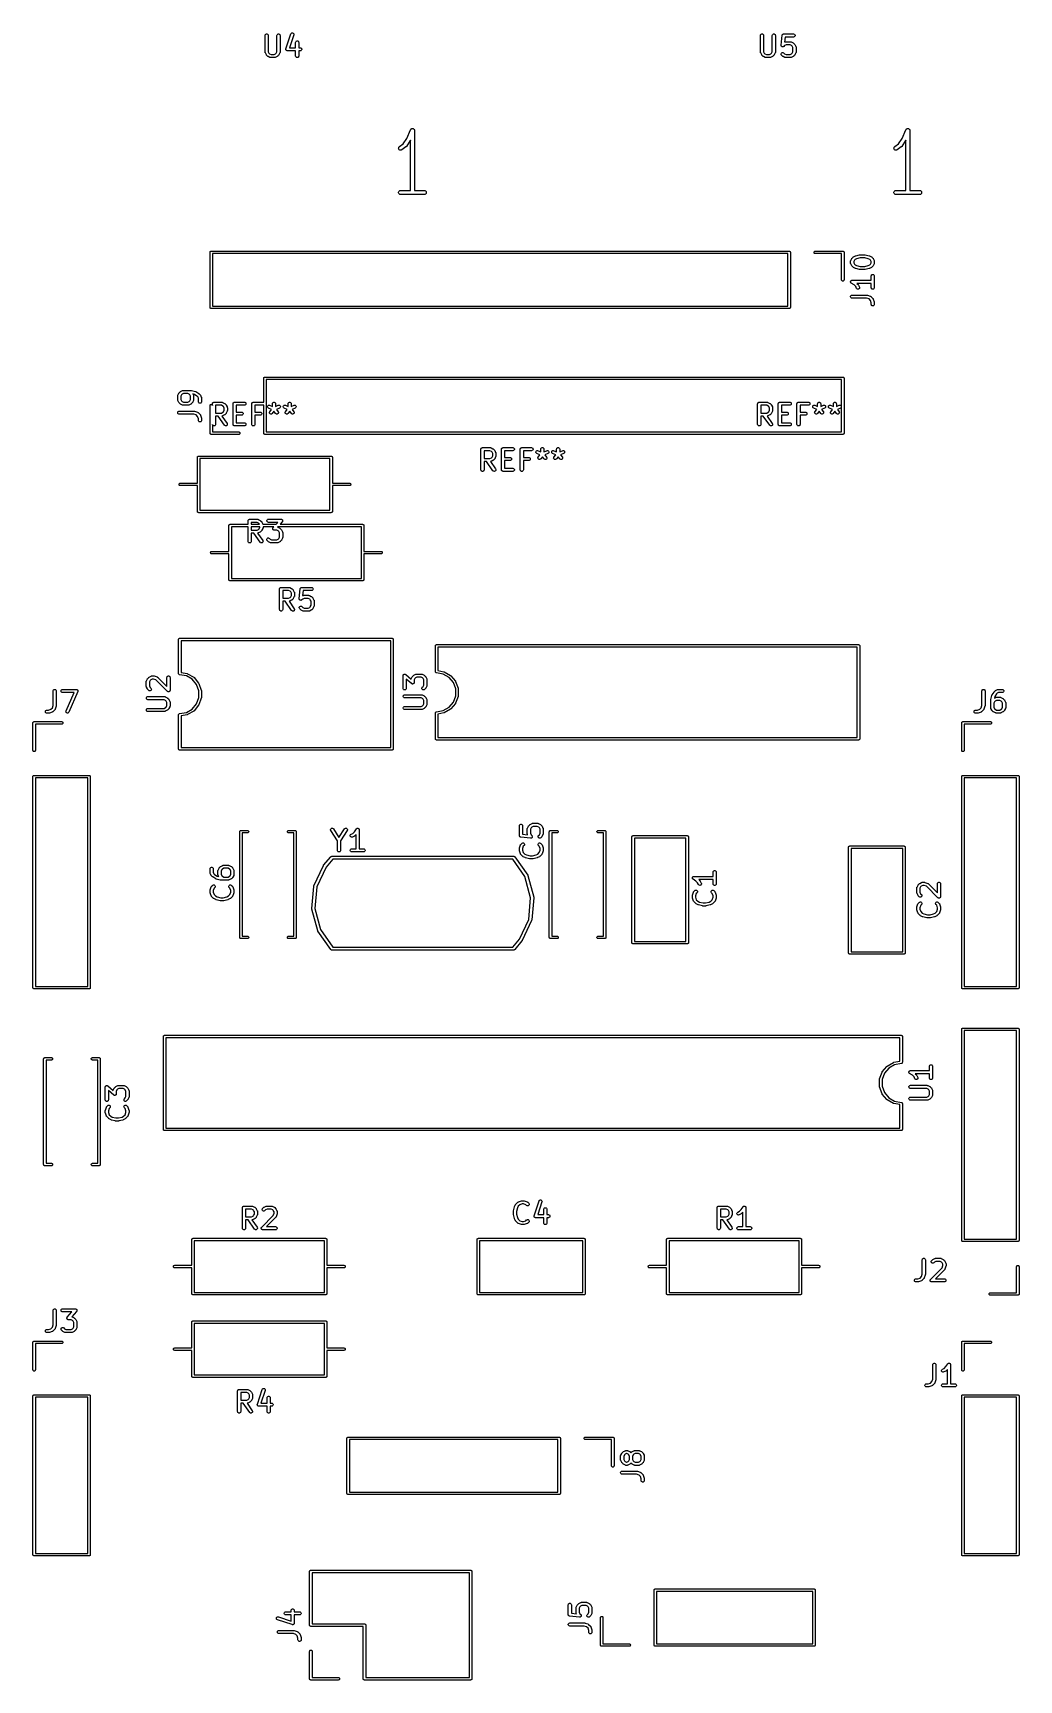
# Model space of a CAD drawing. Extents: x 135.1 to 182.9, y -142 to -62.3.
import ezdxf

# ---------------------------------------------------------------- set-up
doc = ezdxf.new("R2010")
doc.units = 0
doc.header["$MEASUREMENT"] = 0
doc.layers.add('BLACK', color=7, linetype='CONTINUOUS')

msp = doc.modelspace()

# ---------------------------------------------------------------- linework, layer by layer
at = {"layer": 'Black'}
for p, q in [((146.363, -62.3784), (146.368, -62.3527)), ((146.363, -63.1879), (146.363, -62.3784)), ((146.368, -62.3527), (146.381, -62.3302)), ((146.381, -62.3302), (146.401, -62.3134)), ((146.401, -62.3134), (146.425, -62.3045)), ((146.425, -62.3045), (146.451, -62.3045)), ((146.451, -62.3045), (146.476, -62.3134)), ((146.476, -62.3134), (146.496, -62.3302)), ((146.496, -62.3302), (146.509, -62.3527)), ((146.509, -62.3527), (146.513, -62.3784)), ((146.513, -62.3784), (146.513, -63.1702)), ((146.935, -62.3784), (146.939, -62.3527)), ((146.935, -63.1702), (146.935, -62.3784)), ((146.939, -62.3527), (146.952, -62.3302)), ((146.952, -62.3302), (146.972, -62.3134)), ((146.972, -62.3134), (146.996, -62.3045)), ((146.996, -62.3045), (147.023, -62.3045)), ((147.023, -62.3045), (147.047, -62.3134)), ((147.047, -62.3134), (147.067, -62.3302)), ((147.067, -62.3302), (147.08, -62.3527)), ((147.08, -62.3527), (147.085, -62.3784)), ((147.085, -62.3784), (147.085, -63.1879)), ((147.367, -63.0213), (147.605, -62.307)), ((147.747, -62.3545), (147.542, -62.97)), ((147.542, -62.97), (147.839, -62.97)), ((147.605, -62.307), (147.617, -62.2841)), ((147.617, -62.2841), (147.637, -62.2669)), ((147.637, -62.2669), (147.661, -62.2573)), ((147.661, -62.2573), (147.687, -62.2566)), ((147.687, -62.2566), (147.712, -62.2648)), ((147.712, -62.2648), (147.732, -62.281)), ((147.732, -62.281), (147.746, -62.3032)), ((147.746, -62.3032), (147.751, -62.3287)), ((147.751, -62.3287), (147.747, -62.3545)), ((147.839, -62.7117), (147.844, -62.6861)), ((147.839, -62.97), (147.839, -62.7117)), ((147.844, -62.6861), (147.857, -62.6635)), ((147.857, -62.6635), (147.877, -62.6468)), ((147.877, -62.6468), (147.901, -62.6379)), ((147.901, -62.6379), (147.927, -62.6379)), ((147.927, -62.6379), (147.952, -62.6468)), ((147.952, -62.6468), (147.972, -62.6635)), ((147.972, -62.6635), (147.985, -62.6861)), ((147.985, -62.6861), (147.989, -62.7117)), ((147.989, -62.7117), (147.989, -62.97)), ((147.989, -62.97), (148.057, -62.97)), ((148.057, -62.97), (148.083, -62.9746)), ((148.083, -62.9746), (148.105, -62.9876)), ((148.105, -62.9876), (148.122, -63.0075)), ((148.122, -63.0075), (148.131, -63.032)), ((170.363, -62.3784), (170.368, -62.3527)), ((170.363, -63.1879), (170.363, -62.3784)), ((170.368, -62.3527), (170.381, -62.3302)), ((170.381, -62.3302), (170.401, -62.3134)), ((170.401, -62.3134), (170.425, -62.3045)), ((170.425, -62.3045), (170.451, -62.3045)), ((170.451, -62.3045), (170.476, -62.3134)), ((170.476, -62.3134), (170.496, -62.3302)), ((170.496, -62.3302), (170.509, -62.3527)), ((170.509, -62.3527), (170.513, -62.3784)), ((170.513, -62.3784), (170.513, -63.1702)), ((170.935, -62.3784), (170.939, -62.3527)), ((170.935, -63.1702), (170.935, -62.3784)), ((170.939, -62.3527), (170.952, -62.3302)), ((170.952, -62.3302), (170.972, -62.3134)), ((170.972, -62.3134), (170.996, -62.3045)), ((170.996, -62.3045), (171.023, -62.3045)), ((171.023, -62.3045), (171.047, -62.3134)), ((171.047, -62.3134), (171.067, -62.3302)), ((171.067, -62.3302), (171.08, -62.3527)), ((171.08, -62.3527), (171.085, -62.3784)), ((171.085, -62.3784), (171.085, -63.1879)), ((171.363, -62.8471), (171.411, -62.3709)), ((171.364, -62.8476), (171.363, -62.8471)), ((171.363, -62.848), (171.364, -62.8476)), ((171.364, -62.8605), (171.363, -62.848)), ((171.365, -62.8731), (171.364, -62.8605)), ((171.366, -62.8735), (171.365, -62.8731)), ((171.366, -62.874), (171.366, -62.8735)), ((171.371, -62.8854), (171.366, -62.874)), ((171.376, -62.8968), (171.371, -62.8854)), ((171.376, -62.8972), (171.376, -62.8968)), ((171.377, -62.8976), (171.376, -62.8972)), ((171.386, -62.9065), (171.377, -62.8976)), ((171.394, -62.9155), (171.386, -62.9065)), ((171.395, -62.9157), (171.394, -62.9155)), ((171.395, -62.916), (171.395, -62.9157)), ((171.406, -62.9213), (171.395, -62.916)), ((171.418, -62.9268), (171.406, -62.9213)), ((171.411, -62.3709), (171.412, -62.3682)), ((171.412, -62.3654), (171.415, -62.3557)), ((171.412, -62.3682), (171.412, -62.3654)), ((171.415, -62.3557), (171.418, -62.3458)), ((171.418, -62.3458), (171.42, -62.3435)), ((171.419, -62.927), (171.418, -62.9268)), ((171.418, -62.9268), (171.418, -62.9268)), ((171.431, -62.9281), (171.419, -62.927)), ((171.42, -62.3435), (171.421, -62.3409)), ((171.421, -62.3409), (171.427, -62.333)), ((171.427, -62.333), (171.433, -62.3247)), ((171.444, -62.9294), (171.431, -62.9281)), ((171.433, -62.3247), (171.436, -62.3231)), ((171.436, -62.3231), (171.438, -62.3209)), ((171.438, -62.3209), (171.446, -62.3158)), ((171.445, -62.9293), (171.444, -62.9292)), ((171.444, -62.9292), (171.444, -62.9294)), ((171.457, -62.926), (171.445, -62.9293)), ((171.446, -62.3158), (171.455, -62.31)), ((171.455, -62.31), (171.458, -62.3093)), ((171.469, -62.9229), (171.457, -62.926)), ((171.458, -62.3093), (171.46, -62.3079)), ((171.46, -62.3079), (171.47, -62.3061)), ((171.47, -62.9225), (171.469, -62.9227)), ((171.469, -62.9227), (171.469, -62.9229)), ((171.47, -62.3061), (171.48, -62.3036)), ((171.48, -62.9153), (171.47, -62.9225)), ((171.48, -62.3036), (171.483, -62.3039)), ((171.49, -62.9083), (171.48, -62.9153)), ((171.483, -62.3039), (171.486, -62.3034)), ((171.486, -62.3034), (171.962, -62.3034)), ((171.491, -62.9079), (171.49, -62.9083)), ((171.53, -62.8686), (171.491, -62.9076)), ((171.491, -62.9076), (171.491, -62.9079)), ((171.554, -62.4534), (171.529, -62.7016)), ((171.529, -62.7016), (171.547, -62.6923)), ((171.599, -62.8343), (171.53, -62.8686)), ((171.547, -62.6923), (171.552, -62.691)), ((171.552, -62.691), (171.555, -62.6889)), ((171.962, -62.4534), (171.554, -62.4534)), ((171.555, -62.6889), (171.564, -62.6873)), ((171.564, -62.6873), (171.572, -62.6848)), ((171.572, -62.6848), (171.577, -62.6851)), ((171.577, -62.6851), (171.581, -62.6843)), ((171.581, -62.6843), (171.819, -62.6843)), ((171.801, -62.8343), (171.599, -62.8343)), ((171.87, -62.8686), (171.801, -62.8343)), ((171.819, -62.6843), (171.823, -62.6851)), ((171.823, -62.6851), (171.828, -62.6848)), ((171.828, -62.6848), (171.836, -62.6873)), ((171.836, -62.6873), (171.845, -62.6889)), ((171.845, -62.6889), (171.848, -62.691)), ((171.848, -62.691), (171.853, -62.6923)), ((171.853, -62.6923), (171.948, -62.7399)), ((171.9, -62.899), (171.87, -62.8686)), ((171.935, -62.9675), (171.9, -62.899)), ((171.935, -63.1702), (171.935, -62.9675)), ((171.948, -62.7399), (171.957, -62.747)), ((171.957, -62.747), (171.967, -62.7539)), ((171.962, -62.3034), (171.988, -62.3079)), ((171.988, -62.4489), (171.962, -62.4534)), ((171.967, -62.7539), (172.015, -62.8015)), ((171.988, -62.3079), (172.01, -62.3209)), ((172.01, -62.4358), (171.988, -62.4489)), ((172.01, -62.3209), (172.027, -62.3409)), ((172.027, -62.4159), (172.01, -62.4358)), ((172.015, -62.8015), (172.022, -62.8114)), ((172.022, -62.8114), (172.029, -62.821)), ((172.027, -62.3409), (172.036, -62.3654)), ((172.036, -62.3914), (172.027, -62.4159)), ((172.029, -62.821), (172.077, -62.9163)), ((172.036, -62.3654), (172.036, -62.3914)), ((172.077, -62.9163), (172.078, -62.9204)), ((172.078, -62.9204), (172.08, -62.9242)), ((172.08, -62.9242), (172.082, -62.9328)), ((172.082, -62.9328), (172.084, -62.9412)), ((172.084, -62.9412), (172.084, -62.9456)), ((172.084, -62.9456), (172.085, -62.9498)), ((172.085, -62.9498), (172.085, -63.1879)), ((146.364, -63.1922), (146.363, -63.1879)), ((146.364, -63.1965), (146.364, -63.1922)), ((146.366, -63.2049), (146.364, -63.1965)), ((146.368, -63.2136), (146.366, -63.2049)), ((146.37, -63.2173), (146.368, -63.2136)), ((146.371, -63.2214), (146.37, -63.2173)), ((146.419, -63.3167), (146.371, -63.2214)), ((146.426, -63.3263), (146.419, -63.3167)), ((146.433, -63.3362), (146.426, -63.3263)), ((146.48, -63.3838), (146.433, -63.3362)), ((146.49, -63.3907), (146.48, -63.3838)), ((146.5, -63.3978), (146.49, -63.3907)), ((146.595, -63.4455), (146.5, -63.3978)), ((146.513, -63.1702), (146.547, -63.2387)), ((146.547, -63.2387), (146.578, -63.2691)), ((146.578, -63.2691), (146.646, -63.3034)), ((146.599, -63.4467), (146.595, -63.4455)), ((146.603, -63.4489), (146.599, -63.4467)), ((146.612, -63.4504), (146.603, -63.4489)), ((146.62, -63.4529), (146.612, -63.4504)), ((146.624, -63.4526), (146.62, -63.4529)), ((146.629, -63.4534), (146.624, -63.4526)), ((146.819, -63.4534), (146.629, -63.4534)), ((146.646, -63.3034), (146.801, -63.3034)), ((146.801, -63.3034), (146.87, -63.2691)), ((146.823, -63.4526), (146.819, -63.4534)), ((146.828, -63.4529), (146.823, -63.4526)), ((146.836, -63.4504), (146.828, -63.4529)), ((146.845, -63.4489), (146.836, -63.4504)), ((146.848, -63.4467), (146.845, -63.4489)), ((146.853, -63.4455), (146.848, -63.4467)), ((146.948, -63.3978), (146.853, -63.4455)), ((146.87, -63.2691), (146.9, -63.2387)), ((146.9, -63.2387), (146.935, -63.1702)), ((146.957, -63.3907), (146.948, -63.3978)), ((146.967, -63.3838), (146.957, -63.3907)), ((147.015, -63.3362), (146.967, -63.3838)), ((147.022, -63.3263), (147.015, -63.3362)), ((147.029, -63.3167), (147.022, -63.3263)), ((147.077, -63.2214), (147.029, -63.3167)), ((147.078, -63.2173), (147.077, -63.2214)), ((147.08, -63.2136), (147.078, -63.2173)), ((147.082, -63.2049), (147.08, -63.2136)), ((147.084, -63.1965), (147.082, -63.2049)), ((147.085, -63.1879), (147.084, -63.1922)), ((147.084, -63.1922), (147.084, -63.1965)), ((147.363, -63.0471), (147.364, -63.0396)), ((147.364, -63.0525), (147.363, -63.0471)), ((147.364, -63.032), (147.366, -63.0268)), ((147.364, -63.0396), (147.364, -63.032)), ((147.364, -63.0581), (147.364, -63.0525)), ((147.367, -63.0652), (147.364, -63.0581)), ((147.366, -63.0268), (147.367, -63.0213)), ((147.368, -63.0726), (147.367, -63.0652)), ((147.371, -63.0773), (147.368, -63.0726)), ((147.373, -63.0825), (147.371, -63.0773)), ((147.378, -63.0884), (147.373, -63.0825)), ((147.382, -63.0948), (147.378, -63.0884)), ((147.386, -63.0983), (147.382, -63.0948)), ((147.39, -63.1025), (147.386, -63.0983)), ((147.396, -63.1063), (147.39, -63.1025)), ((147.402, -63.111), (147.396, -63.1063)), ((147.408, -63.1128), (147.402, -63.111)), ((147.412, -63.1155), (147.408, -63.1128)), ((147.42, -63.1168), (147.412, -63.1155)), ((147.427, -63.1192), (147.42, -63.1168)), ((147.433, -63.1191), (147.427, -63.1192)), ((147.438, -63.12), (147.433, -63.1191)), ((147.839, -63.12), (147.438, -63.12)), ((147.839, -63.3784), (147.839, -63.12)), ((147.844, -63.404), (147.839, -63.3784)), ((147.857, -63.4266), (147.844, -63.404)), ((147.877, -63.4433), (147.857, -63.4266)), ((147.901, -63.4522), (147.877, -63.4433)), ((147.927, -63.4522), (147.901, -63.4522)), ((147.952, -63.4433), (147.927, -63.4522)), ((147.972, -63.4266), (147.952, -63.4433)), ((147.985, -63.404), (147.972, -63.4266)), ((147.989, -63.3784), (147.985, -63.404)), ((148.057, -63.12), (147.989, -63.12)), ((147.989, -63.12), (147.989, -63.3784)), ((148.083, -63.1155), (148.057, -63.12)), ((148.105, -63.1025), (148.083, -63.1155)), ((148.122, -63.0825), (148.105, -63.1025)), ((148.131, -63.0581), (148.122, -63.0825)), ((148.131, -63.032), (148.131, -63.0581)), ((170.364, -63.1922), (170.363, -63.1879)), ((170.364, -63.1965), (170.364, -63.1922)), ((170.366, -63.2049), (170.364, -63.1965)), ((170.368, -63.2136), (170.366, -63.2049)), ((170.37, -63.2173), (170.368, -63.2136)), ((170.371, -63.2214), (170.37, -63.2173)), ((170.419, -63.3167), (170.371, -63.2214)), ((170.426, -63.3263), (170.419, -63.3167)), ((170.433, -63.3362), (170.426, -63.3263)), ((170.48, -63.3838), (170.433, -63.3362)), ((170.49, -63.3907), (170.48, -63.3838)), ((170.5, -63.3978), (170.49, -63.3907)), ((170.595, -63.4455), (170.5, -63.3978)), ((170.513, -63.1702), (170.547, -63.2387)), ((170.547, -63.2387), (170.578, -63.2691)), ((170.578, -63.2691), (170.646, -63.3034)), ((170.599, -63.4467), (170.595, -63.4455)), ((170.603, -63.4489), (170.599, -63.4467)), ((170.612, -63.4504), (170.603, -63.4489)), ((170.62, -63.4529), (170.612, -63.4504)), ((170.624, -63.4526), (170.62, -63.4529)), ((170.629, -63.4534), (170.624, -63.4526)), ((170.819, -63.4534), (170.629, -63.4534)), ((170.646, -63.3034), (170.801, -63.3034)), ((170.801, -63.3034), (170.87, -63.2691)), ((170.823, -63.4526), (170.819, -63.4534)), ((170.828, -63.4529), (170.823, -63.4526)), ((170.836, -63.4504), (170.828, -63.4529)), ((170.845, -63.4489), (170.836, -63.4504)), ((170.848, -63.4467), (170.845, -63.4489)), ((170.853, -63.4455), (170.848, -63.4467)), ((170.948, -63.3978), (170.853, -63.4455)), ((170.87, -63.2691), (170.9, -63.2387)), ((170.9, -63.2387), (170.935, -63.1702)), ((170.957, -63.3907), (170.948, -63.3978)), ((170.967, -63.3838), (170.957, -63.3907)), ((171.015, -63.3362), (170.967, -63.3838)), ((171.022, -63.3263), (171.015, -63.3362)), ((171.029, -63.3167), (171.022, -63.3263)), ((171.077, -63.2214), (171.029, -63.3167)), ((171.078, -63.2173), (171.077, -63.2214)), ((171.08, -63.2136), (171.078, -63.2173)), ((171.082, -63.2049), (171.08, -63.2136)), ((171.084, -63.1965), (171.082, -63.2049)), ((171.085, -63.1879), (171.084, -63.1922)), ((171.084, -63.1922), (171.084, -63.1965)), ((171.363, -63.2897), (171.366, -63.2637)), ((171.37, -63.3148), (171.363, -63.2897)), ((171.366, -63.2637), (171.377, -63.2401)), ((171.385, -63.3362), (171.37, -63.3148)), ((171.377, -63.2401), (171.395, -63.2217)), ((171.433, -63.3838), (171.385, -63.3362)), ((171.395, -63.2217), (171.419, -63.2107)), ((171.419, -63.2107), (171.445, -63.2084)), ((171.443, -63.3907), (171.433, -63.3838)), ((171.452, -63.3978), (171.443, -63.3907)), ((171.445, -63.2084), (171.47, -63.2152)), ((171.547, -63.4455), (171.452, -63.3978)), ((171.47, -63.2152), (171.491, -63.2301)), ((171.491, -63.2301), (171.53, -63.2691)), ((171.53, -63.2691), (171.599, -63.3034)), ((171.552, -63.4467), (171.547, -63.4455)), ((171.555, -63.4489), (171.552, -63.4467)), ((171.564, -63.4504), (171.555, -63.4489)), ((171.572, -63.4529), (171.564, -63.4504)), ((171.577, -63.4526), (171.572, -63.4529)), ((171.581, -63.4534), (171.577, -63.4526)), ((171.819, -63.4534), (171.581, -63.4534)), ((171.599, -63.3034), (171.801, -63.3034)), ((171.801, -63.3034), (171.87, -63.2691)), ((171.823, -63.4526), (171.819, -63.4534)), ((171.828, -63.4529), (171.823, -63.4526)), ((171.836, -63.4504), (171.828, -63.4529)), ((171.845, -63.4489), (171.836, -63.4504)), ((171.848, -63.4467), (171.845, -63.4489)), ((171.853, -63.4455), (171.848, -63.4467)), ((171.948, -63.3978), (171.853, -63.4455)), ((171.87, -63.2691), (171.9, -63.2387)), ((171.9, -63.2387), (171.935, -63.1702)), ((171.957, -63.3907), (171.948, -63.3978)), ((171.967, -63.3838), (171.957, -63.3907)), ((172.015, -63.3362), (171.967, -63.3838)), ((172.022, -63.3263), (172.015, -63.3362)), ((172.029, -63.3167), (172.022, -63.3263)), ((172.077, -63.2214), (172.029, -63.3167)), ((172.078, -63.2173), (172.077, -63.2214)), ((172.08, -63.2136), (172.078, -63.2173)), ((172.082, -63.2049), (172.08, -63.2136)), ((172.084, -63.1965), (172.082, -63.2049)), ((172.085, -63.1879), (172.084, -63.1922)), ((172.084, -63.1922), (172.084, -63.1965)), ((153.222, -67.3633), (153.409, -66.9425)), ((153.409, -66.9425), (153.416, -66.931)), ((153.416, -66.931), (153.423, -66.9189)), ((153.423, -66.9189), (153.426, -66.9166)), ((153.426, -66.9166), (153.428, -66.9137)), ((153.428, -66.9137), (153.439, -66.9055)), ((153.439, -66.9055), (153.45, -66.8965)), ((153.45, -66.8965), (153.453, -66.8953)), ((153.453, -66.8953), (153.456, -66.8933)), ((153.456, -66.8933), (153.47, -66.8894)), ((153.47, -66.8894), (153.483, -66.8847)), ((153.483, -66.8847), (153.486, -66.8847)), ((153.486, -66.8847), (153.489, -66.8837)), ((153.489, -66.8837), (153.503, -66.8847)), ((153.503, -66.8847), (153.517, -66.8847)), ((153.517, -66.8847), (153.521, -66.8859)), ((153.521, -66.8859), (153.524, -66.8861)), ((153.524, -66.8861), (153.537, -66.8918)), ((153.537, -66.8918), (153.55, -66.8965)), ((153.55, -66.8965), (153.553, -66.8988)), ((153.553, -66.8988), (153.556, -66.9002)), ((153.556, -66.9002), (153.566, -66.9099)), ((153.566, -66.9099), (153.577, -66.9189)), ((153.577, -66.9189), (153.578, -66.9219)), ((153.578, -66.9219), (153.581, -66.9243)), ((153.581, -66.9243), (153.587, -66.9369)), ((153.587, -66.9369), (153.594, -66.9489)), ((153.594, -66.9489), (153.595, -66.9524)), ((153.595, -66.9524), (153.596, -66.9555)), ((153.596, -66.9555), (153.598, -66.9694)), ((153.598, -66.9694), (153.6, -66.9831)), ((153.6, -66.9831), (153.6, -69.8831)), ((177.222, -67.3633), (177.409, -66.9425)), ((177.409, -66.9425), (177.416, -66.931)), ((177.416, -66.931), (177.423, -66.9189)), ((177.423, -66.9189), (177.426, -66.9166)), ((177.426, -66.9166), (177.428, -66.9137)), ((177.428, -66.9137), (177.439, -66.9055)), ((177.439, -66.9055), (177.45, -66.8965)), ((177.45, -66.8965), (177.453, -66.8953)), ((177.453, -66.8953), (177.456, -66.8933)), ((177.456, -66.8933), (177.47, -66.8894)), ((177.47, -66.8894), (177.483, -66.8847)), ((177.483, -66.8847), (177.486, -66.8847)), ((177.486, -66.8847), (177.489, -66.8837)), ((177.489, -66.8837), (177.503, -66.8847)), ((177.503, -66.8847), (177.517, -66.8847)), ((177.517, -66.8847), (177.521, -66.8859)), ((177.521, -66.8859), (177.524, -66.8861)), ((177.524, -66.8861), (177.537, -66.8918)), ((177.537, -66.8918), (177.55, -66.8965)), ((177.55, -66.8965), (177.553, -66.8988)), ((177.553, -66.8988), (177.556, -66.9002)), ((177.556, -66.9002), (177.566, -66.9099)), ((177.566, -66.9099), (177.577, -66.9189)), ((177.577, -66.9189), (177.578, -66.9219)), ((177.578, -66.9219), (177.581, -66.9243)), ((177.581, -66.9243), (177.587, -66.9369)), ((177.587, -66.9369), (177.594, -66.9489)), ((177.594, -66.9489), (177.595, -66.9524)), ((177.595, -66.9524), (177.596, -66.9555)), ((177.596, -66.9555), (177.598, -66.9694)), ((177.598, -66.9694), (177.6, -66.9831)), ((177.6, -66.9831), (177.6, -69.8831)), ((152.831, -67.8176), (152.845, -67.7856)), ((152.845, -67.7856), (152.869, -67.7603)), ((152.869, -67.7603), (153.045, -67.6277)), ((153.179, -67.7774), (152.989, -67.9203)), ((153.045, -67.6277), (153.222, -67.3633)), ((153.191, -67.7651), (153.179, -67.7774)), ((153.202, -67.7529), (153.191, -67.7651)), ((153.393, -67.4672), (153.202, -67.7529)), ((153.396, -67.4594), (153.393, -67.4672)), ((153.4, -67.4537), (153.396, -67.4594)), ((153.4, -69.8831), (153.4, -67.4537)), ((176.831, -67.8176), (176.845, -67.7856)), ((176.845, -67.7856), (176.869, -67.7603)), ((176.869, -67.7603), (177.045, -67.6277)), ((177.179, -67.7774), (176.989, -67.9203)), ((177.045, -67.6277), (177.222, -67.3633)), ((177.191, -67.7651), (177.179, -67.7774)), ((177.202, -67.7529), (177.191, -67.7651)), ((177.393, -67.4672), (177.202, -67.7529)), ((177.396, -67.4594), (177.393, -67.4672)), ((177.4, -67.4537), (177.396, -67.4594)), ((177.4, -69.8831), (177.4, -67.4537)), ((152.829, -67.8522), (152.831, -67.8176)), ((152.839, -67.8855), (152.829, -67.8522)), ((152.86, -67.9133), (152.839, -67.8855)), ((152.889, -67.9322), (152.86, -67.9133)), ((152.923, -67.9401), (152.889, -67.9322)), ((152.958, -67.936), (152.923, -67.9401)), ((152.989, -67.9203), (152.958, -67.936)), ((176.829, -67.8522), (176.831, -67.8176)), ((176.839, -67.8855), (176.829, -67.8522)), ((176.86, -67.9133), (176.839, -67.8855)), ((176.889, -67.9322), (176.86, -67.9133)), ((176.923, -67.9401), (176.889, -67.9322)), ((176.958, -67.936), (176.923, -67.9401)), ((176.989, -67.9203), (176.958, -67.936)), ((152.83, -69.9658), (152.842, -69.9331)), ((152.83, -70.0005), (152.83, -69.9658)), ((152.842, -70.0331), (152.83, -70.0005)), ((152.842, -69.9331), (152.864, -69.9065)), ((152.864, -70.0597), (152.842, -70.0331)), ((152.864, -69.9065), (152.894, -69.8892)), ((152.894, -70.0771), (152.864, -70.0597)), ((152.894, -69.8892), (152.929, -69.8831)), ((152.929, -70.0831), (152.894, -70.0771)), ((152.929, -69.8831), (153.4, -69.8831)), ((154.071, -70.0831), (152.929, -70.0831)), ((153.6, -69.8831), (154.071, -69.8831)), ((154.071, -69.8831), (154.106, -69.8892)), ((154.106, -70.0771), (154.071, -70.0831)), ((154.106, -69.8892), (154.136, -69.9065)), ((154.136, -70.0597), (154.106, -70.0771)), ((154.136, -69.9065), (154.158, -69.9331)), ((154.158, -70.0331), (154.136, -70.0597)), ((154.158, -69.9331), (154.17, -69.9658)), ((154.17, -70.0005), (154.158, -70.0331)), ((154.17, -69.9658), (154.17, -70.0005)), ((176.83, -69.9658), (176.842, -69.9331)), ((176.83, -70.0005), (176.83, -69.9658)), ((176.842, -70.0331), (176.83, -70.0005)), ((176.842, -69.9331), (176.864, -69.9065)), ((176.864, -70.0597), (176.842, -70.0331)), ((176.864, -69.9065), (176.894, -69.8892)), ((176.894, -70.0771), (176.864, -70.0597)), ((176.894, -69.8892), (176.929, -69.8831)), ((176.929, -70.0831), (176.894, -70.0771)), ((176.929, -69.8831), (177.4, -69.8831)), ((178.071, -70.0831), (176.929, -70.0831)), ((177.6, -69.8831), (178.071, -69.8831)), ((178.071, -69.8831), (178.106, -69.8892)), ((178.106, -70.0771), (178.071, -70.0831)), ((178.106, -69.8892), (178.136, -69.9065)), ((178.136, -70.0597), (178.106, -70.0771)), ((178.136, -69.9065), (178.158, -69.9331)), ((178.158, -70.0331), (178.136, -70.0597)), ((178.158, -69.9331), (178.17, -69.9658)), ((178.17, -70.0005), (178.158, -70.0331)), ((178.17, -69.9658), (178.17, -70.0005)), ((143.69, -72.884), (143.691, -72.8788)), ((143.69, -75.544), (143.69, -72.884)), ((143.691, -72.8736), (143.693, -72.8687)), ((143.691, -72.8788), (143.691, -72.8736)), ((143.693, -72.8687), (143.694, -72.8635)), ((143.694, -72.8635), (143.696, -72.8589)), ((143.696, -72.8589), (143.698, -72.854)), ((143.698, -72.854), (143.701, -72.85)), ((143.701, -72.85), (143.704, -72.8454)), ((143.704, -72.8454), (143.708, -72.8421)), ((143.708, -72.8421), (143.711, -72.838)), ((143.711, -72.838), (143.716, -72.8354)), ((143.716, -72.8354), (143.72, -72.832)), ((143.72, -72.832), (143.725, -72.8302)), ((143.725, -72.8302), (143.729, -72.8276)), ((143.729, -72.8276), (143.735, -72.8267)), ((143.735, -72.8267), (143.74, -72.8249)), ((143.74, -72.8249), (143.745, -72.8249)), ((143.745, -72.8249), (143.75, -72.824)), ((143.75, -72.824), (171.75, -72.824)), ((143.81, -72.944), (143.81, -75.484)), ((171.69, -72.944), (143.81, -72.944)), ((171.69, -75.484), (171.69, -72.944)), ((171.75, -72.824), (171.755, -72.8249)), ((171.755, -72.8249), (171.76, -72.8249)), ((171.76, -72.8249), (171.765, -72.8267)), ((171.765, -72.8267), (171.771, -72.8276)), ((171.771, -72.8276), (171.775, -72.8302)), ((171.775, -72.8302), (171.78, -72.832)), ((171.78, -72.832), (171.784, -72.8354)), ((171.784, -72.8354), (171.789, -72.838)), ((171.789, -72.838), (171.792, -72.8421)), ((171.792, -72.8421), (171.796, -72.8454)), ((171.796, -72.8454), (171.799, -72.85)), ((171.799, -72.85), (171.802, -72.854)), ((171.802, -72.854), (171.804, -72.8589)), ((171.804, -72.8589), (171.806, -72.8635)), ((171.806, -72.8635), (171.807, -72.8687)), ((171.807, -72.8687), (171.809, -72.8736)), ((171.809, -72.8736), (171.809, -72.8788)), ((171.809, -72.8788), (171.81, -72.884)), ((171.81, -72.884), (171.81, -75.544)), ((172.961, -72.8736), (172.968, -72.854)), ((172.961, -72.8944), (172.961, -72.8736)), ((172.968, -72.914), (172.961, -72.8944)), ((172.968, -72.854), (172.981, -72.838)), ((172.981, -72.93), (172.968, -72.914)), ((172.981, -72.838), (172.999, -72.8276)), ((172.999, -72.9404), (172.981, -72.93)), ((172.999, -72.8276), (173.02, -72.824)), ((173.02, -72.944), (172.999, -72.9404)), ((173.02, -72.824), (174.35, -72.824)), ((174.29, -72.944), (173.02, -72.944)), ((174.29, -74.214), (174.29, -72.944)), ((174.35, -72.824), (174.355, -72.8249)), ((174.355, -72.8249), (174.36, -72.8249)), ((174.36, -72.8249), (174.365, -72.8267)), ((174.365, -72.8267), (174.371, -72.8276)), ((174.371, -72.8276), (174.375, -72.8302)), ((174.375, -72.8302), (174.38, -72.832)), ((174.38, -72.832), (174.384, -72.8354)), ((174.384, -72.8354), (174.389, -72.838)), ((174.389, -72.838), (174.392, -72.8421)), ((174.392, -72.8421), (174.396, -72.8454)), ((174.396, -72.8454), (174.399, -72.85)), ((174.399, -72.85), (174.402, -72.854)), ((174.402, -72.854), (174.404, -72.8589)), ((174.404, -72.8589), (174.406, -72.8635)), ((174.406, -72.8635), (174.407, -72.8687)), ((174.407, -72.8687), (174.409, -72.8736)), ((174.409, -72.8736), (174.409, -72.8788)), ((174.409, -72.8788), (174.41, -72.884)), ((174.41, -72.884), (174.41, -74.214)), ((174.727, -73.3092), (174.728, -73.305)), ((174.727, -73.4045), (174.727, -73.3092)), ((174.728, -73.3007), (174.73, -73.2922)), ((174.728, -73.305), (174.728, -73.3007)), ((174.73, -73.2922), (174.732, -73.2836)), ((174.732, -73.2836), (174.734, -73.2798)), ((174.734, -73.2798), (174.735, -73.2757)), ((174.735, -73.2757), (174.783, -73.1805)), ((174.783, -73.1805), (174.79, -73.1708)), ((174.79, -73.1708), (174.797, -73.161)), ((174.797, -73.161), (174.845, -73.1133)), ((174.845, -73.1133), (174.854, -73.1065)), ((174.854, -73.1065), (174.864, -73.0993)), ((174.864, -73.0993), (174.959, -73.0517)), ((174.912, -73.2584), (174.877, -73.3269)), ((174.877, -73.3269), (174.877, -73.3868)), ((174.877, -73.3868), (174.912, -73.4553)), ((174.942, -73.228), (174.912, -73.2584)), ((175.019, -73.1895), (174.942, -73.228)), ((174.959, -73.0517), (174.967, -73.0493)), ((174.967, -73.0493), (174.975, -73.046)), ((174.975, -73.046), (175.165, -72.9984)), ((175.193, -73.1461), (175.019, -73.1895)), ((175.165, -72.9984), (175.174, -72.9977)), ((175.174, -72.9977), (175.183, -72.9961)), ((175.183, -72.9961), (175.421, -72.9961)), ((175.412, -73.1461), (175.193, -73.1461)), ((175.586, -73.1895), (175.412, -73.1461)), ((175.421, -72.9961), (175.43, -72.9977)), ((175.43, -72.9977), (175.44, -72.9984)), ((175.44, -72.9984), (175.63, -73.046)), ((175.663, -73.228), (175.586, -73.1895)), ((175.63, -73.046), (175.638, -73.0493)), ((175.638, -73.0493), (175.645, -73.0517)), ((175.645, -73.0517), (175.741, -73.0993)), ((175.693, -73.2584), (175.663, -73.228)), ((175.727, -73.3269), (175.693, -73.2584)), ((175.693, -73.4553), (175.727, -73.3868)), ((175.727, -73.3868), (175.727, -73.3269)), ((175.741, -73.0993), (175.75, -73.1065)), ((175.75, -73.1065), (175.76, -73.1133)), ((175.76, -73.1133), (175.808, -73.161)), ((175.808, -73.161), (175.815, -73.1708)), ((175.815, -73.1708), (175.822, -73.1805)), ((175.822, -73.1805), (175.869, -73.2757)), ((175.869, -73.2757), (175.871, -73.2798)), ((175.871, -73.2798), (175.873, -73.2836)), ((175.873, -73.2836), (175.874, -73.2922)), ((175.874, -73.2922), (175.877, -73.3007)), ((175.877, -73.3007), (175.877, -73.305)), ((175.877, -73.305), (175.877, -73.3092)), ((175.877, -73.3092), (175.877, -73.4045)), ((174.728, -73.4087), (174.727, -73.4045)), ((174.728, -73.413), (174.728, -73.4087)), ((174.73, -73.4215), (174.728, -73.413)), ((174.732, -73.4301), (174.73, -73.4215)), ((174.734, -73.4339), (174.732, -73.4301)), ((174.735, -73.438), (174.734, -73.4339)), ((174.783, -73.5333), (174.735, -73.438)), ((174.79, -73.5429), (174.783, -73.5333)), ((174.797, -73.5527), (174.79, -73.5429)), ((174.845, -73.6004), (174.797, -73.5527)), ((174.854, -73.6073), (174.845, -73.6004)), ((174.864, -73.6144), (174.854, -73.6073)), ((174.959, -73.662), (174.864, -73.6144)), ((174.912, -73.4553), (174.942, -73.4857)), ((174.942, -73.4857), (175.019, -73.5242)), ((174.967, -73.6644), (174.959, -73.662)), ((174.975, -73.6677), (174.967, -73.6644)), ((175.165, -73.7153), (174.975, -73.6677)), ((175.019, -73.5242), (175.193, -73.5676)), ((175.174, -73.716), (175.165, -73.7153)), ((175.183, -73.7176), (175.174, -73.716)), ((175.421, -73.7176), (175.183, -73.7176)), ((175.193, -73.5676), (175.412, -73.5676)), ((175.412, -73.5676), (175.586, -73.5242)), ((175.43, -73.716), (175.421, -73.7176)), ((175.44, -73.7153), (175.43, -73.716)), ((175.63, -73.6677), (175.44, -73.7153)), ((175.586, -73.5242), (175.663, -73.4857)), ((175.638, -73.6644), (175.63, -73.6677)), ((175.645, -73.662), (175.638, -73.6644)), ((175.741, -73.6144), (175.645, -73.662)), ((175.663, -73.4857), (175.693, -73.4553)), ((175.727, -74.0235), (175.732, -73.9979)), ((175.727, -74.2342), (175.727, -74.0235)), ((175.732, -73.9979), (175.745, -73.9753)), ((175.75, -73.6073), (175.741, -73.6144)), ((175.745, -73.9753), (175.765, -73.9586)), ((175.76, -73.6004), (175.75, -73.6073)), ((175.808, -73.5527), (175.76, -73.6004)), ((175.765, -73.9586), (175.789, -73.9497)), ((175.789, -73.9497), (175.815, -73.9497)), ((175.815, -73.5429), (175.808, -73.5527)), ((175.822, -73.5333), (175.815, -73.5429)), ((175.815, -73.9497), (175.84, -73.9586)), ((175.869, -73.438), (175.822, -73.5333)), ((175.84, -73.9586), (175.86, -73.9753)), ((175.86, -73.9753), (175.873, -73.9979)), ((175.871, -73.4339), (175.869, -73.438)), ((175.873, -73.4301), (175.871, -73.4339)), ((175.874, -73.4215), (175.873, -73.4301)), ((175.873, -73.9979), (175.877, -74.0235)), ((175.877, -73.4131), (175.874, -73.4215)), ((175.877, -73.4045), (175.877, -73.4087)), ((175.877, -73.4087), (175.877, -73.4131)), ((175.877, -74.0235), (175.877, -74.595)), ((174.294, -74.2345), (174.29, -74.214)), ((174.304, -74.2526), (174.294, -74.2345)), ((174.32, -74.266), (174.304, -74.2526)), ((174.34, -74.2731), (174.32, -74.266)), ((174.36, -74.2731), (174.34, -74.2731)), ((174.38, -74.266), (174.36, -74.2731)), ((174.396, -74.2526), (174.38, -74.266)), ((174.406, -74.2345), (174.396, -74.2526)), ((174.41, -74.214), (174.406, -74.2345)), ((174.728, -74.3044), (174.729, -74.3004)), ((174.729, -74.3133), (174.728, -74.3044)), ((174.729, -74.2962), (174.732, -74.2878)), ((174.729, -74.3004), (174.729, -74.2962)), ((174.729, -74.3223), (174.729, -74.3133)), ((174.73, -74.3262), (174.729, -74.3223)), ((174.73, -74.3303), (174.73, -74.3262)), ((174.734, -74.3383), (174.73, -74.3303)), ((174.732, -74.2878), (174.734, -74.2791)), ((174.734, -74.2791), (174.736, -74.2756)), ((174.737, -74.3467), (174.734, -74.3383)), ((174.736, -74.2756), (174.737, -74.2717)), ((174.737, -74.2717), (174.743, -74.2649)), ((174.74, -74.3499), (174.737, -74.3467)), ((174.737, -74.986), (174.754, -74.9661)), ((174.742, -74.3536), (174.74, -74.3499)), ((174.748, -74.3598), (174.742, -74.3536)), ((174.743, -74.2649), (174.748, -74.2574)), ((174.748, -74.2574), (174.752, -74.255)), ((174.754, -74.3667), (174.748, -74.3598)), ((174.752, -74.255), (174.754, -74.2518)), ((174.754, -74.2518), (174.762, -74.2473)), ((174.758, -74.3688), (174.754, -74.3667)), ((174.754, -74.9661), (174.777, -74.953)), ((174.761, -74.3716), (174.758, -74.3688)), ((174.897, -74.4628), (174.761, -74.3716)), ((174.762, -74.2473), (174.769, -74.242)), ((174.769, -74.242), (174.773, -74.2408)), ((174.773, -74.2408), (174.777, -74.2388)), ((174.777, -74.2388), (174.786, -74.2372)), ((174.777, -74.953), (174.802, -74.9485)), ((174.786, -74.2372), (174.794, -74.2347)), ((174.794, -74.2347), (174.798, -74.235)), ((174.798, -74.235), (174.802, -74.2342)), ((174.802, -74.2342), (175.727, -74.2342)), ((174.802, -74.9485), (175.517, -74.9485)), ((174.979, -74.5441), (174.897, -74.4628)), ((175.021, -74.6285), (174.979, -74.5441)), ((175.037, -74.6494), (175.021, -74.6285)), ((175.727, -74.3842), (175.031, -74.3842)), ((175.031, -74.3842), (175.094, -74.4467)), ((175.058, -74.6638), (175.037, -74.6494)), ((175.084, -74.6698), (175.058, -74.6638)), ((175.109, -74.6668), (175.084, -74.6698)), ((175.094, -74.4467), (175.1, -74.4565)), ((175.1, -74.4565), (175.108, -74.4662)), ((175.108, -74.4662), (175.155, -74.5614)), ((175.133, -74.6552), (175.109, -74.6668)), ((175.151, -74.6363), (175.133, -74.6552)), ((175.161, -74.6124), (175.151, -74.6363)), ((175.155, -74.5614), (175.163, -74.5864)), ((175.163, -74.5864), (175.161, -74.6124)), ((175.517, -74.9485), (175.529, -74.9506)), ((175.529, -74.9506), (175.54, -74.9524)), ((175.54, -74.9524), (175.683, -75)), ((175.727, -74.595), (175.727, -74.3842)), ((175.732, -74.6206), (175.727, -74.595)), ((175.745, -74.6432), (175.732, -74.6206)), ((175.765, -74.6599), (175.745, -74.6432)), ((175.789, -74.6688), (175.765, -74.6599)), ((175.815, -74.6688), (175.789, -74.6688)), ((175.84, -74.6599), (175.815, -74.6688)), ((175.86, -74.6432), (175.84, -74.6599)), ((175.873, -74.6206), (175.86, -74.6432)), ((175.877, -74.595), (175.873, -74.6206)), ((143.691, -75.5492), (143.69, -75.544)), ((143.691, -75.5544), (143.691, -75.5492)), ((143.693, -75.5593), (143.691, -75.5544)), ((143.694, -75.5645), (143.693, -75.5593)), ((143.696, -75.5691), (143.694, -75.5645)), ((143.698, -75.574), (143.696, -75.5691)), ((143.701, -75.578), (143.698, -75.574)), ((143.704, -75.5826), (143.701, -75.578)), ((143.708, -75.5859), (143.704, -75.5826)), ((143.711, -75.59), (143.708, -75.5859)), ((143.716, -75.5926), (143.711, -75.59)), ((143.72, -75.596), (143.716, -75.5926)), ((143.725, -75.5978), (143.72, -75.596)), ((143.729, -75.6004), (143.725, -75.5978)), ((143.735, -75.6013), (143.729, -75.6004)), ((143.74, -75.6031), (143.735, -75.6013)), ((143.745, -75.6031), (143.74, -75.6031)), ((143.75, -75.604), (143.745, -75.6031)), ((171.75, -75.604), (143.75, -75.604)), ((143.81, -75.484), (171.69, -75.484)), ((171.755, -75.6031), (171.75, -75.604)), ((171.76, -75.6031), (171.755, -75.6031)), ((171.765, -75.6013), (171.76, -75.6031)), ((171.771, -75.6004), (171.765, -75.6013)), ((171.775, -75.5978), (171.771, -75.6004)), ((171.78, -75.596), (171.775, -75.5978)), ((171.784, -75.5926), (171.78, -75.596)), ((171.789, -75.59), (171.784, -75.5926)), ((171.792, -75.5859), (171.789, -75.59)), ((171.796, -75.5826), (171.792, -75.5859)), ((171.799, -75.578), (171.796, -75.5826)), ((171.802, -75.574), (171.799, -75.578)), ((171.804, -75.5691), (171.802, -75.574)), ((171.806, -75.5645), (171.804, -75.5691)), ((171.807, -75.5593), (171.806, -75.5645)), ((171.809, -75.5544), (171.807, -75.5593)), ((171.81, -75.544), (171.809, -75.5492)), ((171.809, -75.5492), (171.809, -75.5544)), ((174.729, -75.0105), (174.737, -74.986)), ((174.729, -75.0365), (174.729, -75.0105)), ((174.737, -75.061), (174.729, -75.0365)), ((174.754, -75.081), (174.737, -75.061)), ((174.777, -75.094), (174.754, -75.081)), ((174.802, -75.0985), (174.777, -75.094)), ((175.504, -75.0985), (174.802, -75.0985)), ((175.619, -75.1367), (175.504, -75.0985)), ((175.689, -75.2069), (175.619, -75.1367)), ((175.683, -75), (175.687, -75.0021)), ((175.687, -75.0021), (175.691, -75.0032)), ((175.727, -75.3214), (175.689, -75.2069)), ((175.691, -75.0032), (175.698, -75.0082)), ((175.698, -75.0082), (175.706, -75.0124)), ((175.706, -75.0124), (175.709, -75.0156)), ((175.709, -75.0156), (175.713, -75.0181)), ((175.713, -75.0181), (175.808, -75.1133)), ((175.727, -75.4045), (175.727, -75.3214)), ((175.732, -75.4301), (175.727, -75.4045)), ((175.745, -75.4527), (175.732, -75.4301)), ((175.765, -75.4694), (175.745, -75.4527)), ((175.789, -75.4783), (175.765, -75.4694)), ((175.815, -75.4783), (175.789, -75.4783)), ((175.808, -75.1133), (175.81, -75.1169)), ((175.81, -75.1169), (175.814, -75.1198)), ((175.814, -75.1198), (175.818, -75.1275)), ((175.84, -75.4694), (175.815, -75.4783)), ((175.818, -75.1275), (175.823, -75.1347)), ((175.823, -75.1347), (175.824, -75.1389)), ((175.824, -75.1389), (175.826, -75.1427)), ((175.826, -75.1427), (175.874, -75.2855)), ((175.86, -75.4527), (175.84, -75.4694)), ((175.873, -75.4301), (175.86, -75.4527)), ((175.877, -75.4045), (175.873, -75.4301)), ((175.874, -75.2855), (175.875, -75.2974)), ((175.875, -75.2974), (175.877, -75.3092)), ((175.877, -75.3092), (175.877, -75.4045)), ((146.291, -78.9696), (146.293, -78.9647)), ((146.291, -78.9748), (146.291, -78.9696)), ((146.293, -78.9647), (146.294, -78.9595)), ((146.294, -78.9595), (146.296, -78.9549)), ((146.296, -78.9549), (146.298, -78.95)), ((146.298, -78.95), (146.301, -78.946)), ((146.301, -78.946), (146.304, -78.9414)), ((146.304, -78.9414), (146.308, -78.9381)), ((146.308, -78.9381), (146.311, -78.934)), ((146.311, -78.934), (146.316, -78.9314)), ((146.316, -78.9314), (146.32, -78.928)), ((146.32, -78.928), (146.325, -78.9262)), ((146.325, -78.9262), (146.329, -78.9236)), ((146.329, -78.9236), (146.335, -78.9227)), ((146.335, -78.9227), (146.34, -78.9209)), ((146.34, -78.9209), (146.345, -78.9209)), ((146.345, -78.9209), (146.35, -78.92)), ((146.35, -78.92), (174.35, -78.92)), ((174.35, -78.92), (174.355, -78.9209)), ((174.355, -78.9209), (174.36, -78.9209)), ((174.36, -78.9209), (174.365, -78.9227)), ((174.365, -78.9227), (174.371, -78.9236)), ((174.371, -78.9236), (174.375, -78.9262)), ((174.375, -78.9262), (174.38, -78.928)), ((174.38, -78.928), (174.384, -78.9314)), ((174.384, -78.9314), (174.389, -78.934)), ((174.389, -78.934), (174.392, -78.9381)), ((174.392, -78.9381), (174.396, -78.9414)), ((174.396, -78.9414), (174.399, -78.946)), ((174.399, -78.946), (174.402, -78.95)), ((174.402, -78.95), (174.404, -78.9549)), ((174.404, -78.9549), (174.406, -78.9595)), ((174.406, -78.9595), (174.407, -78.9647)), ((174.407, -78.9647), (174.409, -78.9696)), ((174.409, -78.9696), (174.409, -78.9748)), ((142.135, -79.8003), (142.183, -79.705)), ((142.183, -79.705), (142.19, -79.6954)), ((142.19, -79.6954), (142.197, -79.6855)), ((142.197, -79.6855), (142.245, -79.6379)), ((142.245, -79.6379), (142.254, -79.631)), ((142.254, -79.631), (142.264, -79.6239)), ((142.264, -79.6239), (142.359, -79.5763)), ((142.342, -79.7526), (142.312, -79.783)), ((142.411, -79.7183), (142.342, -79.7526)), ((142.359, -79.5763), (142.363, -79.575)), ((142.363, -79.575), (142.367, -79.5729)), ((142.367, -79.5729), (142.376, -79.5713)), ((142.376, -79.5713), (142.384, -79.5688)), ((142.384, -79.5688), (142.389, -79.5691)), ((142.389, -79.5691), (142.393, -79.5683)), ((142.393, -79.5683), (142.774, -79.5683)), ((142.613, -79.7183), (142.411, -79.7183)), ((142.682, -79.7526), (142.613, -79.7183)), ((142.712, -79.783), (142.682, -79.7526)), ((142.774, -79.5683), (142.783, -79.5699)), ((142.783, -79.5699), (142.792, -79.5706)), ((142.792, -79.5706), (142.982, -79.6182)), ((142.933, -79.7606), (142.859, -79.742)), ((142.859, -79.742), (142.889, -79.8003)), ((143.059, -79.8445), (142.933, -79.7606)), ((142.982, -79.6182), (142.994, -79.6234)), ((142.994, -79.6234), (143.006, -79.6285)), ((143.006, -79.6285), (143.149, -79.7238)), ((143.149, -79.7238), (143.154, -79.7289)), ((143.154, -79.7289), (143.16, -79.7332)), ((143.16, -79.7332), (143.208, -79.7808)), ((146.29, -78.98), (146.291, -78.9748)), ((146.29, -80.144), (146.29, -78.98)), ((146.41, -79.04), (146.41, -81.58)), ((174.29, -79.04), (146.41, -79.04)), ((174.29, -81.58), (174.29, -79.04)), ((174.409, -78.9748), (174.41, -78.98)), ((174.41, -78.98), (174.41, -81.64)), ((142.127, -79.8338), (142.128, -79.8295)), ((142.127, -80.0243), (142.127, -79.8338)), ((142.128, -80.0285), (142.127, -80.0243)), ((142.128, -79.8252), (142.13, -79.8168)), ((142.128, -79.8295), (142.128, -79.8252)), ((142.128, -80.0329), (142.128, -80.0285)), ((142.13, -80.0413), (142.128, -80.0329)), ((142.13, -79.8168), (142.132, -79.8082)), ((142.132, -80.0499), (142.13, -80.0413)), ((142.132, -79.8082), (142.134, -79.8044)), ((142.134, -80.0537), (142.132, -80.0499)), ((142.134, -79.8044), (142.135, -79.8003)), ((142.135, -80.0578), (142.134, -80.0537)), ((142.183, -80.1531), (142.135, -80.0578)), ((142.19, -80.1627), (142.183, -80.1531)), ((142.197, -80.1726), (142.19, -80.1627)), ((142.245, -80.2202), (142.197, -80.1726)), ((142.254, -80.2271), (142.245, -80.2202)), ((142.264, -80.2342), (142.254, -80.2271)), ((142.359, -80.2818), (142.264, -80.2342)), ((142.312, -79.783), (142.277, -79.8515)), ((142.277, -79.8515), (142.277, -80.0066)), ((142.277, -80.0066), (142.312, -80.0751)), ((142.312, -80.0751), (142.342, -80.1055)), ((142.342, -80.1055), (142.411, -80.1398)), ((142.363, -80.2831), (142.359, -80.2818)), ((142.367, -80.2852), (142.363, -80.2831)), ((142.376, -80.2868), (142.367, -80.2852)), ((142.384, -80.2893), (142.376, -80.2868)), ((142.389, -80.289), (142.384, -80.2893)), ((142.393, -80.2898), (142.389, -80.289)), ((142.631, -80.2898), (142.393, -80.2898)), ((142.411, -80.1398), (142.613, -80.1398)), ((142.613, -80.1398), (142.682, -80.1055)), ((142.635, -80.289), (142.631, -80.2898)), ((142.64, -80.2893), (142.635, -80.289)), ((142.648, -80.2868), (142.64, -80.2893)), ((142.657, -80.2852), (142.648, -80.2868)), ((142.66, -80.2831), (142.657, -80.2852)), ((142.664, -80.2818), (142.66, -80.2831)), ((142.76, -80.2342), (142.664, -80.2818)), ((142.682, -80.1055), (142.712, -80.0751)), ((142.746, -79.8515), (142.712, -79.783)), ((142.712, -80.0751), (142.746, -80.0066)), ((142.746, -80.0066), (142.746, -79.8515)), ((142.769, -80.2271), (142.76, -80.2342)), ((142.779, -80.2202), (142.769, -80.2271)), ((142.827, -80.1726), (142.779, -80.2202)), ((142.834, -80.1627), (142.827, -80.1726)), ((142.841, -80.1531), (142.834, -80.1627)), ((142.889, -80.0578), (142.841, -80.1531)), ((142.889, -79.8003), (142.89, -79.8044)), ((142.89, -80.0537), (142.889, -80.0578)), ((142.89, -79.8044), (142.892, -79.8082)), ((142.892, -80.0499), (142.89, -80.0537)), ((142.892, -79.8082), (142.893, -79.8168)), ((142.893, -80.0413), (142.892, -80.0499)), ((142.893, -79.8168), (142.896, -79.8252)), ((142.896, -80.0329), (142.893, -80.0413)), ((142.896, -79.8252), (142.896, -79.8295)), ((142.896, -79.8295), (142.896, -79.8338)), ((142.896, -79.8338), (142.896, -80.0243)), ((142.896, -80.0243), (142.896, -80.0285)), ((142.896, -80.0285), (142.896, -80.0329)), ((143.093, -79.8782), (143.059, -79.8445)), ((143.127, -79.9468), (143.093, -79.8782)), ((143.127, -80.1195), (143.127, -79.9468)), ((143.132, -80.1452), (143.127, -80.1195)), ((143.145, -80.1677), (143.132, -80.1452)), ((143.165, -80.1845), (143.145, -80.1677)), ((143.189, -80.1934), (143.165, -80.1845)), ((143.215, -80.1934), (143.189, -80.1934)), ((143.208, -79.7808), (143.215, -79.7906)), ((143.215, -79.7906), (143.222, -79.8003)), ((143.24, -80.1845), (143.215, -80.1934)), ((143.222, -79.8003), (143.269, -79.8955)), ((143.26, -80.1677), (143.24, -80.1845)), ((143.273, -80.1452), (143.26, -80.1677)), ((143.269, -79.8955), (143.271, -79.8996)), ((143.271, -79.8996), (143.273, -79.9034)), ((143.273, -79.9034), (143.274, -79.9121)), ((143.277, -80.1195), (143.273, -80.1452)), ((143.274, -79.9121), (143.277, -79.9205)), ((143.277, -79.9205), (143.277, -79.9248)), ((143.277, -79.9248), (143.277, -79.929)), ((143.277, -79.929), (143.277, -80.1195)), ((143.69, -80.31), (143.694, -80.2895)), ((143.69, -81.64), (143.69, -80.31)), ((143.694, -80.2895), (143.704, -80.2714)), ((143.704, -80.2714), (143.72, -80.258)), ((143.72, -80.258), (143.74, -80.2509)), ((143.74, -80.2509), (143.76, -80.2509)), ((143.76, -80.2509), (143.78, -80.258)), ((143.78, -80.258), (143.796, -80.2714)), ((143.796, -80.2714), (143.806, -80.2895)), ((143.806, -80.2895), (143.808, -80.3)), ((143.808, -80.2144), (143.809, -80.2079)), ((143.808, -80.3), (143.808, -80.2144)), ((143.809, -80.2014), (143.812, -80.1952)), ((143.809, -80.2079), (143.809, -80.2014)), ((143.812, -80.1952), (143.813, -80.1887)), ((143.813, -80.1887), (143.816, -80.183)), ((143.816, -80.183), (143.818, -80.1769)), ((143.818, -80.1769), (143.823, -80.1719)), ((143.823, -80.1719), (143.826, -80.1662)), ((143.826, -80.1662), (143.831, -80.162)), ((143.831, -80.162), (143.835, -80.1569)), ((143.835, -80.1569), (143.841, -80.1536)), ((143.841, -80.1536), (143.846, -80.1494)), ((143.846, -80.1494), (143.852, -80.1472)), ((143.852, -80.1472), (143.858, -80.1439)), ((143.858, -80.1439), (143.864, -80.1428)), ((143.864, -80.1428), (143.87, -80.1405)), ((143.87, -80.1405), (143.877, -80.1405)), ((143.877, -80.1405), (143.883, -80.1394)), ((143.883, -80.1394), (144.264, -80.1394)), ((143.958, -80.2894), (143.958, -80.6632)), ((144.246, -80.2894), (143.958, -80.2894)), ((144.315, -80.3236), (144.246, -80.2894)), ((144.264, -80.1394), (144.268, -80.1401)), ((144.268, -80.1401), (144.273, -80.1399)), ((144.273, -80.1399), (144.281, -80.1424)), ((144.281, -80.1424), (144.29, -80.1439)), ((144.29, -80.1439), (144.294, -80.1461)), ((144.294, -80.1461), (144.298, -80.1473)), ((144.298, -80.1473), (144.393, -80.1949)), ((144.345, -80.354), (144.315, -80.3236)), ((144.38, -80.4226), (144.345, -80.354)), ((144.345, -80.5985), (144.38, -80.53)), ((144.38, -80.53), (144.38, -80.4226)), ((144.393, -80.1949), (144.403, -80.2021)), ((144.403, -80.2021), (144.412, -80.209)), ((144.412, -80.209), (144.46, -80.2566)), ((144.46, -80.2566), (144.467, -80.2664)), ((144.467, -80.2664), (144.474, -80.2761)), ((144.474, -80.2761), (144.522, -80.3713)), ((144.522, -80.3713), (144.523, -80.3755)), ((144.523, -80.3755), (144.525, -80.3792)), ((144.525, -80.3792), (144.527, -80.3879)), ((144.527, -80.5647), (144.525, -80.5734)), ((144.527, -80.3879), (144.529, -80.3963)), ((144.529, -80.5563), (144.527, -80.5647)), ((144.529, -80.3963), (144.529, -80.4006)), ((144.529, -80.4006), (144.53, -80.4049)), ((144.53, -80.5477), (144.529, -80.552)), ((144.529, -80.552), (144.529, -80.5563)), ((144.53, -80.4049), (144.53, -80.5477)), ((144.808, -80.2144), (144.809, -80.2079)), ((144.808, -81.2144), (144.808, -80.2144)), ((144.809, -80.2014), (144.812, -80.1952)), ((144.809, -80.2079), (144.809, -80.2014)), ((144.812, -80.1952), (144.813, -80.1887)), ((144.813, -80.1887), (144.816, -80.183)), ((144.816, -80.183), (144.818, -80.1769)), ((144.818, -80.1769), (144.823, -80.1719)), ((144.823, -80.1719), (144.826, -80.1662)), ((144.826, -80.1662), (144.831, -80.162)), ((144.831, -80.162), (144.835, -80.1569)), ((144.835, -80.1569), (144.841, -80.1536)), ((144.841, -80.1536), (144.846, -80.1494)), ((144.846, -80.1494), (144.852, -80.1472)), ((144.852, -80.1472), (144.858, -80.1439)), ((144.858, -80.1439), (144.864, -80.1428)), ((144.864, -80.1428), (144.87, -80.1405)), ((144.87, -80.1405), (144.877, -80.1405)), ((144.877, -80.1405), (144.883, -80.1394)), ((144.883, -80.1394), (145.359, -80.1394)), ((145.359, -80.2894), (144.958, -80.2894)), ((144.958, -80.2894), (144.958, -80.6156)), ((145.359, -80.1394), (145.385, -80.1439)), ((145.385, -80.2849), (145.359, -80.2894)), ((145.385, -80.1439), (145.408, -80.1569)), ((145.408, -80.2718), (145.385, -80.2849)), ((145.408, -80.1569), (145.424, -80.1769)), ((145.424, -80.2519), (145.408, -80.2718)), ((145.424, -80.1769), (145.433, -80.2014)), ((145.433, -80.2274), (145.424, -80.2519)), ((145.433, -80.2014), (145.433, -80.2274)), ((145.713, -80.2144), (145.714, -80.2079)), ((145.713, -81.2144), (145.713, -80.2144)), ((145.714, -80.2014), (145.716, -80.1952)), ((145.714, -80.2079), (145.714, -80.2014)), ((145.716, -80.1952), (145.718, -80.1887)), ((145.718, -80.1887), (145.721, -80.183)), ((145.721, -80.183), (145.723, -80.1769)), ((145.723, -80.1769), (145.727, -80.1719)), ((145.727, -80.1719), (145.731, -80.1662)), ((145.731, -80.1662), (145.736, -80.162)), ((145.736, -80.162), (145.74, -80.1569)), ((145.74, -80.1569), (145.745, -80.1536)), ((145.745, -80.1536), (145.75, -80.1494)), ((145.75, -80.1494), (145.757, -80.1472)), ((145.757, -80.1472), (145.762, -80.1439)), ((145.762, -80.1439), (145.769, -80.1428)), ((145.769, -80.1428), (145.775, -80.1405)), ((145.775, -80.1405), (145.782, -80.1405)), ((145.782, -80.1405), (145.788, -80.1394)), ((145.788, -80.1394), (146.264, -80.1394)), ((146.264, -80.2894), (145.863, -80.2894)), ((145.863, -80.2894), (145.863, -80.6156)), ((146.264, -80.1394), (146.29, -80.1439)), ((146.29, -80.2849), (146.264, -80.2894)), ((146.29, -80.1439), (146.29, -80.144)), ((146.29, -81.64), (146.29, -80.2848)), ((146.29, -80.2848), (146.29, -80.2849)), ((146.476, -80.3419), (146.486, -80.3177)), ((146.476, -80.3679), (146.476, -80.3419)), ((146.484, -80.3927), (146.476, -80.3679)), ((146.5, -80.4131), (146.484, -80.3927)), ((146.486, -80.3177), (146.504, -80.2983)), ((146.522, -80.4269), (146.5, -80.4131)), ((146.504, -80.2983), (146.526, -80.286)), ((146.669, -80.4858), (146.522, -80.4269)), ((146.526, -80.286), (146.552, -80.2823)), ((146.552, -80.2823), (146.578, -80.2876)), ((146.578, -80.2876), (146.713, -80.3417)), ((146.585, -80.598), (146.669, -80.4858)), ((146.713, -80.2144), (146.718, -80.1887)), ((146.713, -80.3417), (146.713, -80.2144)), ((146.718, -80.1887), (146.731, -80.1662)), ((146.731, -80.1662), (146.75, -80.1494)), ((146.75, -80.1494), (146.775, -80.1405)), ((146.775, -80.1405), (146.801, -80.1405)), ((146.801, -80.1405), (146.826, -80.1494)), ((146.826, -80.1494), (146.845, -80.1662)), ((146.845, -80.1662), (146.858, -80.1887)), ((146.858, -80.1887), (146.863, -80.2144)), ((146.863, -80.2144), (146.863, -80.3417)), ((146.863, -80.3417), (146.998, -80.2876)), ((147.054, -80.4269), (146.907, -80.4858)), ((146.907, -80.4858), (146.991, -80.598)), ((146.998, -80.2876), (147.024, -80.2823)), ((147.024, -80.2823), (147.05, -80.286)), ((147.05, -80.286), (147.072, -80.2983)), ((147.076, -80.4131), (147.054, -80.4269)), ((147.072, -80.2983), (147.09, -80.3177)), ((147.092, -80.3927), (147.076, -80.4131)), ((147.09, -80.3177), (147.1, -80.3419)), ((147.1, -80.3679), (147.092, -80.3927)), ((147.1, -80.3419), (147.1, -80.3679)), ((147.238, -80.3419), (147.248, -80.3177)), ((147.238, -80.3679), (147.238, -80.3419)), ((147.246, -80.3927), (147.238, -80.3679)), ((147.262, -80.4131), (147.246, -80.3927)), ((147.248, -80.3177), (147.265, -80.2983)), ((147.284, -80.4269), (147.262, -80.4131)), ((147.265, -80.2983), (147.288, -80.286)), ((147.431, -80.4858), (147.284, -80.4269)), ((147.288, -80.286), (147.314, -80.2823)), ((147.314, -80.2823), (147.34, -80.2876)), ((147.34, -80.2876), (147.475, -80.3417)), ((147.347, -80.598), (147.431, -80.4858)), ((147.475, -80.2144), (147.479, -80.1887)), ((147.475, -80.3417), (147.475, -80.2144)), ((147.479, -80.1887), (147.492, -80.1662)), ((147.492, -80.1662), (147.512, -80.1494)), ((147.512, -80.1494), (147.537, -80.1405)), ((147.537, -80.1405), (147.563, -80.1405)), ((147.563, -80.1405), (147.587, -80.1494)), ((147.587, -80.1494), (147.607, -80.1662)), ((147.607, -80.1662), (147.62, -80.1887)), ((147.62, -80.1887), (147.625, -80.2144)), ((147.625, -80.2144), (147.625, -80.3417)), ((147.625, -80.3417), (147.76, -80.2876)), ((147.816, -80.4269), (147.669, -80.4858)), ((147.669, -80.4858), (147.753, -80.598)), ((147.76, -80.2876), (147.786, -80.2823)), ((147.786, -80.2823), (147.811, -80.286)), ((147.811, -80.286), (147.834, -80.2983)), ((147.838, -80.4131), (147.816, -80.4269)), ((147.834, -80.2983), (147.852, -80.3177)), ((147.854, -80.3927), (147.838, -80.4131)), ((147.852, -80.3177), (147.861, -80.3419)), ((147.862, -80.3679), (147.854, -80.3927)), ((147.861, -80.3419), (147.862, -80.3679)), ((170.224, -80.2144), (170.225, -80.2079)), ((170.224, -81.2144), (170.224, -80.2144)), ((170.225, -80.2014), (170.228, -80.1952)), ((170.225, -80.2079), (170.225, -80.2014)), ((170.228, -80.1952), (170.229, -80.1887)), ((170.229, -80.1887), (170.232, -80.183)), ((170.232, -80.183), (170.234, -80.1769)), ((170.234, -80.1769), (170.239, -80.1719)), ((170.239, -80.1719), (170.242, -80.1662)), ((170.242, -80.1662), (170.247, -80.162)), ((170.247, -80.162), (170.251, -80.1569)), ((170.251, -80.1569), (170.257, -80.1536)), ((170.257, -80.1536), (170.262, -80.1494)), ((170.262, -80.1494), (170.268, -80.1472)), ((170.268, -80.1472), (170.274, -80.1439)), ((170.274, -80.1439), (170.28, -80.1428)), ((170.28, -80.1428), (170.286, -80.1405)), ((170.286, -80.1405), (170.293, -80.1405)), ((170.293, -80.1405), (170.299, -80.1394)), ((170.299, -80.1394), (170.68, -80.1394)), ((170.374, -80.2894), (170.374, -80.6632)), ((170.662, -80.2894), (170.374, -80.2894)), ((170.731, -80.3236), (170.662, -80.2894)), ((170.68, -80.1394), (170.684, -80.1401)), ((170.684, -80.1401), (170.689, -80.1399)), ((170.689, -80.1399), (170.697, -80.1424)), ((170.697, -80.1424), (170.706, -80.1439)), ((170.706, -80.1439), (170.71, -80.1461)), ((170.71, -80.1461), (170.714, -80.1473)), ((170.714, -80.1473), (170.809, -80.1949)), ((170.761, -80.354), (170.731, -80.3236)), ((170.796, -80.4226), (170.761, -80.354)), ((170.761, -80.5985), (170.796, -80.53)), ((170.796, -80.53), (170.796, -80.4226)), ((170.809, -80.1949), (170.819, -80.2021)), ((170.819, -80.2021), (170.828, -80.209)), ((170.828, -80.209), (170.876, -80.2566)), ((170.876, -80.2566), (170.883, -80.2664)), ((170.883, -80.2664), (170.89, -80.2761)), ((170.89, -80.2761), (170.938, -80.3713)), ((170.938, -80.3713), (170.939, -80.3755)), ((170.939, -80.3755), (170.941, -80.3792)), ((170.941, -80.3792), (170.943, -80.3879)), ((170.943, -80.5647), (170.941, -80.5734)), ((170.943, -80.3879), (170.945, -80.3963)), ((170.945, -80.5563), (170.943, -80.5647)), ((170.945, -80.3963), (170.945, -80.4006)), ((170.945, -80.4006), (170.946, -80.4049)), ((170.946, -80.5477), (170.945, -80.552)), ((170.945, -80.552), (170.945, -80.5563)), ((170.946, -80.4049), (170.946, -80.5477)), ((171.224, -80.2144), (171.225, -80.2079)), ((171.224, -81.2144), (171.224, -80.2144)), ((171.225, -80.2014), (171.228, -80.1952)), ((171.225, -80.2079), (171.225, -80.2014)), ((171.228, -80.1952), (171.229, -80.1887)), ((171.229, -80.1887), (171.232, -80.183)), ((171.232, -80.183), (171.234, -80.1769)), ((171.234, -80.1769), (171.239, -80.1719)), ((171.239, -80.1719), (171.242, -80.1662)), ((171.242, -80.1662), (171.247, -80.162)), ((171.247, -80.162), (171.251, -80.1569)), ((171.251, -80.1569), (171.257, -80.1536)), ((171.257, -80.1536), (171.262, -80.1494)), ((171.262, -80.1494), (171.268, -80.1472)), ((171.268, -80.1472), (171.274, -80.1439)), ((171.274, -80.1439), (171.28, -80.1428)), ((171.28, -80.1428), (171.286, -80.1405)), ((171.286, -80.1405), (171.293, -80.1405)), ((171.293, -80.1405), (171.299, -80.1394)), ((171.299, -80.1394), (171.775, -80.1394)), ((171.775, -80.2894), (171.374, -80.2894)), ((171.374, -80.2894), (171.374, -80.6156)), ((171.775, -80.1394), (171.801, -80.1439)), ((171.801, -80.2849), (171.775, -80.2894)), ((171.801, -80.1439), (171.824, -80.1569)), ((171.824, -80.2718), (171.801, -80.2849)), ((171.824, -80.1569), (171.84, -80.1769)), ((171.84, -80.2519), (171.824, -80.2718)), ((171.84, -80.1769), (171.849, -80.2014)), ((171.849, -80.2274), (171.84, -80.2519)), ((171.849, -80.2014), (171.849, -80.2274)), ((172.129, -80.2144), (172.13, -80.2079)), ((172.129, -81.2144), (172.129, -80.2144)), ((172.13, -80.2014), (172.132, -80.1952)), ((172.13, -80.2079), (172.13, -80.2014)), ((172.132, -80.1952), (172.134, -80.1887)), ((172.134, -80.1887), (172.137, -80.183)), ((172.137, -80.183), (172.139, -80.1769)), ((172.139, -80.1769), (172.143, -80.1719)), ((172.143, -80.1719), (172.147, -80.1662)), ((172.147, -80.1662), (172.152, -80.162)), ((172.152, -80.162), (172.156, -80.1569)), ((172.156, -80.1569), (172.161, -80.1536)), ((172.161, -80.1536), (172.166, -80.1494)), ((172.166, -80.1494), (172.173, -80.1472)), ((172.173, -80.1472), (172.178, -80.1439)), ((172.178, -80.1439), (172.185, -80.1428)), ((172.185, -80.1428), (172.191, -80.1405)), ((172.191, -80.1405), (172.198, -80.1405)), ((172.198, -80.1405), (172.204, -80.1394)), ((172.204, -80.1394), (172.68, -80.1394)), ((172.68, -80.2894), (172.279, -80.2894)), ((172.279, -80.2894), (172.279, -80.6156)), ((172.68, -80.1394), (172.706, -80.1439)), ((172.706, -80.2849), (172.68, -80.2894)), ((172.706, -80.1439), (172.728, -80.1569)), ((172.728, -80.2718), (172.706, -80.2849)), ((172.728, -80.1569), (172.745, -80.1769)), ((172.745, -80.2519), (172.728, -80.2718)), ((172.745, -80.1769), (172.754, -80.2014)), ((172.754, -80.2274), (172.745, -80.2519)), ((172.754, -80.2014), (172.754, -80.2274)), ((172.892, -80.3419), (172.902, -80.3177)), ((172.892, -80.3679), (172.892, -80.3419)), ((172.9, -80.3927), (172.892, -80.3679)), ((172.916, -80.4131), (172.9, -80.3927)), ((172.902, -80.3177), (172.92, -80.2983)), ((172.938, -80.4269), (172.916, -80.4131)), ((172.92, -80.2983), (172.942, -80.286)), ((173.085, -80.4858), (172.938, -80.4269)), ((172.942, -80.286), (172.968, -80.2823)), ((172.968, -80.2823), (172.994, -80.2876)), ((172.994, -80.2876), (173.129, -80.3417)), ((173.001, -80.598), (173.085, -80.4858)), ((173.129, -80.2144), (173.134, -80.1887)), ((173.129, -80.3417), (173.129, -80.2144)), ((173.134, -80.1887), (173.147, -80.1662)), ((173.147, -80.1662), (173.166, -80.1494)), ((173.166, -80.1494), (173.191, -80.1405)), ((173.191, -80.1405), (173.217, -80.1405)), ((173.217, -80.1405), (173.242, -80.1494)), ((173.242, -80.1494), (173.261, -80.1662)), ((173.261, -80.1662), (173.274, -80.1887)), ((173.274, -80.1887), (173.279, -80.2144)), ((173.279, -80.2144), (173.279, -80.3417)), ((173.279, -80.3417), (173.414, -80.2876)), ((173.47, -80.4269), (173.323, -80.4858)), ((173.323, -80.4858), (173.407, -80.598)), ((173.414, -80.2876), (173.44, -80.2823)), ((173.44, -80.2823), (173.466, -80.286)), ((173.466, -80.286), (173.488, -80.2983)), ((173.492, -80.4131), (173.47, -80.4269)), ((173.488, -80.2983), (173.506, -80.3177)), ((173.508, -80.3927), (173.492, -80.4131)), ((173.506, -80.3177), (173.516, -80.3419)), ((173.516, -80.3679), (173.508, -80.3927)), ((173.516, -80.3419), (173.516, -80.3679)), ((173.654, -80.3419), (173.664, -80.3177)), ((173.654, -80.3679), (173.654, -80.3419)), ((173.662, -80.3927), (173.654, -80.3679)), ((173.678, -80.4131), (173.662, -80.3927)), ((173.664, -80.3177), (173.681, -80.2983)), ((173.7, -80.4269), (173.678, -80.4131)), ((173.681, -80.2983), (173.704, -80.286)), ((173.847, -80.4858), (173.7, -80.4269)), ((173.704, -80.286), (173.73, -80.2823)), ((173.73, -80.2823), (173.756, -80.2876)), ((173.756, -80.2876), (173.891, -80.3417)), ((173.763, -80.598), (173.847, -80.4858)), ((173.891, -80.2144), (173.895, -80.1887)), ((173.891, -80.3417), (173.891, -80.2144)), ((173.895, -80.1887), (173.908, -80.1662)), ((173.908, -80.1662), (173.928, -80.1494)), ((173.928, -80.1494), (173.953, -80.1405)), ((173.953, -80.1405), (173.979, -80.1405)), ((173.979, -80.1405), (174.003, -80.1494)), ((174.003, -80.1494), (174.023, -80.1662)), ((174.023, -80.1662), (174.036, -80.1887)), ((174.036, -80.1887), (174.041, -80.2144)), ((174.041, -80.2144), (174.041, -80.3417)), ((174.041, -80.3417), (174.176, -80.2876)), ((174.232, -80.4269), (174.085, -80.4858)), ((174.085, -80.4858), (174.169, -80.598)), ((174.176, -80.2876), (174.202, -80.2823)), ((174.202, -80.2823), (174.227, -80.286)), ((174.227, -80.286), (174.25, -80.2983)), ((174.254, -80.4131), (174.232, -80.4269)), ((174.25, -80.2983), (174.268, -80.3177)), ((174.27, -80.3927), (174.254, -80.4131)), ((174.268, -80.3177), (174.277, -80.3419)), ((174.278, -80.3679), (174.27, -80.3927)), ((174.277, -80.3419), (174.278, -80.3679)), ((142.129, -80.6303), (142.137, -80.6058)), ((142.129, -80.6564), (142.129, -80.6303)), ((142.137, -80.6808), (142.129, -80.6564)), ((142.137, -80.6058), (142.154, -80.5859)), ((142.154, -80.7008), (142.137, -80.6808)), ((142.154, -80.5859), (142.177, -80.5729)), ((142.177, -80.7138), (142.154, -80.7008)), ((142.177, -80.5729), (142.202, -80.5683)), ((142.202, -80.7183), (142.177, -80.7138)), ((142.202, -80.5683), (142.917, -80.5683)), ((142.904, -80.7183), (142.202, -80.7183)), ((143.019, -80.7565), (142.904, -80.7183)), ((142.917, -80.5683), (142.929, -80.5704)), ((142.929, -80.5704), (142.94, -80.5722)), ((142.94, -80.5722), (143.083, -80.6198)), ((143.089, -80.8267), (143.019, -80.7565)), ((143.083, -80.6198), (143.087, -80.6219)), ((143.087, -80.6219), (143.091, -80.623)), ((143.127, -80.9412), (143.089, -80.8267)), ((143.091, -80.623), (143.098, -80.628)), ((143.098, -80.628), (143.106, -80.6322)), ((143.106, -80.6322), (143.109, -80.6354)), ((143.109, -80.6354), (143.113, -80.6379)), ((143.113, -80.6379), (143.208, -80.7332)), ((143.127, -81.0243), (143.127, -80.9412)), ((143.132, -81.0499), (143.127, -81.0243)), ((143.145, -81.0725), (143.132, -81.0499)), ((143.165, -81.0892), (143.145, -81.0725)), ((143.189, -81.0981), (143.165, -81.0892)), ((143.215, -81.0981), (143.189, -81.0981)), ((143.208, -80.7332), (143.21, -80.7367)), ((143.21, -80.7367), (143.214, -80.7396)), ((143.214, -80.7396), (143.218, -80.7473)), ((143.24, -81.0892), (143.215, -81.0981)), ((143.218, -80.7473), (143.223, -80.7545)), ((143.223, -80.7545), (143.224, -80.7587)), ((143.224, -80.7587), (143.226, -80.7625)), ((143.226, -80.7625), (143.274, -80.9053)), ((143.26, -81.0725), (143.24, -81.0892)), ((143.273, -81.0499), (143.26, -81.0725)), ((143.277, -81.0243), (143.273, -81.0499)), ((143.274, -80.9053), (143.275, -80.9172)), ((143.275, -80.9172), (143.277, -80.929)), ((143.277, -80.929), (143.277, -81.0243)), ((143.813, -81.24), (143.81, -81.2244)), ((143.81, -81.2244), (143.81, -81.58)), ((143.826, -81.2626), (143.813, -81.24)), ((143.846, -81.2793), (143.826, -81.2626)), ((143.87, -81.2882), (143.846, -81.2793)), ((143.896, -81.2882), (143.87, -81.2882)), ((143.921, -81.2793), (143.896, -81.2882)), ((143.941, -81.2626), (143.921, -81.2793)), ((143.954, -81.24), (143.941, -81.2626)), ((143.958, -81.2144), (143.954, -81.24)), ((143.958, -80.6632), (144.246, -80.6632)), ((144.082, -80.8132), (143.958, -80.8132)), ((143.958, -80.8132), (143.958, -81.2144)), ((144.393, -81.2574), (144.082, -80.8132)), ((144.246, -80.6632), (144.315, -80.6289)), ((144.268, -80.8124), (144.265, -80.813)), ((144.265, -80.813), (144.516, -81.1714)), ((144.273, -80.8127), (144.268, -80.8124)), ((144.281, -80.8102), (144.273, -80.8127)), ((144.29, -80.8087), (144.281, -80.8102)), ((144.294, -80.8065), (144.29, -80.8087)), ((144.298, -80.8053), (144.294, -80.8065)), ((144.393, -80.7577), (144.298, -80.8053)), ((144.315, -80.6289), (144.345, -80.5985)), ((144.403, -80.7505), (144.393, -80.7577)), ((144.412, -81.2758), (144.393, -81.2574)), ((144.412, -80.7436), (144.403, -80.7505)), ((144.46, -80.696), (144.412, -80.7436)), ((144.435, -81.2868), (144.412, -81.2758)), ((144.461, -81.2891), (144.435, -81.2868)), ((144.467, -80.6862), (144.46, -80.696)), ((144.486, -81.2824), (144.461, -81.2891)), ((144.474, -80.6765), (144.467, -80.6862)), ((144.522, -80.5813), (144.474, -80.6765)), ((144.508, -81.2674), (144.486, -81.2824)), ((144.523, -81.2461), (144.508, -81.2674)), ((144.516, -81.1714), (144.527, -81.195)), ((144.523, -80.5771), (144.522, -80.5813)), ((144.525, -80.5734), (144.523, -80.5771)), ((144.529, -81.2209), (144.523, -81.2461)), ((144.527, -81.195), (144.529, -81.2209)), ((144.809, -81.2208), (144.808, -81.2144)), ((144.809, -81.2274), (144.809, -81.2208)), ((144.812, -81.2336), (144.809, -81.2274)), ((144.813, -81.24), (144.812, -81.2336)), ((144.816, -81.2457), (144.813, -81.24)), ((144.818, -81.2519), (144.816, -81.2457)), ((144.823, -81.2569), (144.818, -81.2519)), ((144.826, -81.2626), (144.823, -81.2569)), ((144.831, -81.2668), (144.826, -81.2626)), ((144.835, -81.2718), (144.831, -81.2668)), ((144.841, -81.2751), (144.835, -81.2718)), ((144.846, -81.2793), (144.841, -81.2751)), ((144.852, -81.2816), (144.846, -81.2793)), ((144.858, -81.2849), (144.852, -81.2816)), ((144.864, -81.286), (144.858, -81.2849)), ((144.87, -81.2882), (144.864, -81.286)), ((144.877, -81.2882), (144.87, -81.2882)), ((144.883, -81.2894), (144.877, -81.2882)), ((145.359, -81.2894), (144.883, -81.2894)), ((144.958, -80.6156), (145.217, -80.6156)), ((145.217, -80.7656), (144.958, -80.7656)), ((144.958, -80.7656), (144.958, -81.1394)), ((144.958, -81.1394), (145.359, -81.1394)), ((145.217, -80.6156), (145.242, -80.6201)), ((145.242, -80.761), (145.217, -80.7656)), ((145.242, -80.6201), (145.265, -80.6331)), ((145.265, -80.748), (145.242, -80.761)), ((145.265, -80.6331), (145.282, -80.6531)), ((145.282, -80.7281), (145.265, -80.748)), ((145.282, -80.6531), (145.29, -80.6775)), ((145.29, -80.7036), (145.282, -80.7281)), ((145.29, -80.6775), (145.29, -80.7036)), ((145.359, -81.1394), (145.385, -81.1439)), ((145.385, -81.2849), (145.359, -81.2894)), ((145.385, -81.1439), (145.408, -81.1569)), ((145.408, -81.2718), (145.385, -81.2849)), ((145.408, -81.1569), (145.424, -81.1769)), ((145.424, -81.2519), (145.408, -81.2718)), ((145.424, -81.1769), (145.433, -81.2014)), ((145.433, -81.2274), (145.424, -81.2519)), ((145.433, -81.2014), (145.433, -81.2274)), ((145.718, -81.24), (145.713, -81.2144)), ((145.731, -81.2626), (145.718, -81.24)), ((145.75, -81.2793), (145.731, -81.2626)), ((145.775, -81.2882), (145.75, -81.2793)), ((145.801, -81.2882), (145.775, -81.2882)), ((145.826, -81.2793), (145.801, -81.2882)), ((145.845, -81.2626), (145.826, -81.2793)), ((145.858, -81.24), (145.845, -81.2626)), ((145.863, -81.2144), (145.858, -81.24)), ((145.863, -80.6156), (146.121, -80.6156)), ((146.121, -80.7656), (145.863, -80.7656)), ((145.863, -80.7656), (145.863, -81.2144)), ((146.121, -80.6156), (146.147, -80.6201)), ((146.147, -80.761), (146.121, -80.7656)), ((146.147, -80.6201), (146.17, -80.6331)), ((146.17, -80.748), (146.147, -80.761)), ((146.17, -80.6331), (146.186, -80.6531)), ((146.186, -80.7281), (146.17, -80.748)), ((146.186, -80.6531), (146.195, -80.6775)), ((146.195, -80.7036), (146.186, -80.7281)), ((146.195, -80.6775), (146.195, -80.7036)), ((146.57, -80.647), (146.573, -80.6212)), ((146.576, -80.6724), (146.57, -80.647)), ((146.573, -80.6212), (146.585, -80.598)), ((146.59, -80.6942), (146.576, -80.6724)), ((146.611, -80.7099), (146.59, -80.6942)), ((146.636, -80.7174), (146.611, -80.7099)), ((146.662, -80.716), (146.636, -80.7174)), ((146.686, -80.7058), (146.662, -80.716)), ((146.705, -80.688), (146.686, -80.7058)), ((146.788, -80.5775), (146.705, -80.688)), ((146.871, -80.688), (146.788, -80.5775)), ((146.89, -80.7058), (146.871, -80.688)), ((146.914, -80.716), (146.89, -80.7058)), ((146.94, -80.7174), (146.914, -80.716)), ((146.965, -80.7099), (146.94, -80.7174)), ((146.986, -80.6942), (146.965, -80.7099)), ((147, -80.6724), (146.986, -80.6942)), ((146.991, -80.598), (147.003, -80.6212)), ((147.006, -80.647), (147, -80.6724)), ((147.003, -80.6212), (147.006, -80.647)), ((147.332, -80.647), (147.335, -80.6212)), ((147.338, -80.6724), (147.332, -80.647)), ((147.335, -80.6212), (147.347, -80.598)), ((147.352, -80.6942), (147.338, -80.6724)), ((147.373, -80.7099), (147.352, -80.6942)), ((147.398, -80.7174), (147.373, -80.7099)), ((147.424, -80.716), (147.398, -80.7174)), ((147.448, -80.7058), (147.424, -80.716)), ((147.467, -80.688), (147.448, -80.7058)), ((147.55, -80.5775), (147.467, -80.688)), ((147.633, -80.688), (147.55, -80.5775)), ((147.652, -80.7058), (147.633, -80.688)), ((147.676, -80.716), (147.652, -80.7058)), ((147.702, -80.7174), (147.676, -80.716)), ((147.727, -80.7099), (147.702, -80.7174)), ((147.747, -80.6942), (147.727, -80.7099)), ((147.762, -80.6724), (147.747, -80.6942)), ((147.753, -80.598), (147.765, -80.6212)), ((147.768, -80.647), (147.762, -80.6724)), ((147.765, -80.6212), (147.768, -80.647)), ((170.229, -81.24), (170.224, -81.2144)), ((170.242, -81.2626), (170.229, -81.24)), ((170.262, -81.2793), (170.242, -81.2626)), ((170.286, -81.2882), (170.262, -81.2793)), ((170.312, -81.2882), (170.286, -81.2882)), ((170.337, -81.2793), (170.312, -81.2882)), ((170.357, -81.2626), (170.337, -81.2793)), ((170.37, -81.24), (170.357, -81.2626)), ((170.374, -81.2144), (170.37, -81.24)), ((170.374, -80.6632), (170.662, -80.6632)), ((170.498, -80.8132), (170.374, -80.8132)), ((170.374, -80.8132), (170.374, -81.2144)), ((170.809, -81.2574), (170.498, -80.8132)), ((170.662, -80.6632), (170.731, -80.6289)), ((170.684, -80.8124), (170.681, -80.813)), ((170.681, -80.813), (170.932, -81.1714)), ((170.689, -80.8127), (170.684, -80.8124)), ((170.697, -80.8102), (170.689, -80.8127)), ((170.706, -80.8087), (170.697, -80.8102)), ((170.71, -80.8065), (170.706, -80.8087)), ((170.714, -80.8053), (170.71, -80.8065)), ((170.809, -80.7577), (170.714, -80.8053)), ((170.731, -80.6289), (170.761, -80.5985)), ((170.819, -80.7505), (170.809, -80.7577)), ((170.828, -81.2758), (170.809, -81.2574)), ((170.828, -80.7436), (170.819, -80.7505)), ((170.876, -80.696), (170.828, -80.7436)), ((170.851, -81.2868), (170.828, -81.2758)), ((170.877, -81.2891), (170.851, -81.2868)), ((170.883, -80.6862), (170.876, -80.696)), ((170.902, -81.2824), (170.877, -81.2891)), ((170.89, -80.6765), (170.883, -80.6862)), ((170.938, -80.5813), (170.89, -80.6765)), ((170.924, -81.2674), (170.902, -81.2824)), ((170.939, -81.2461), (170.924, -81.2674)), ((170.932, -81.1714), (170.943, -81.195)), ((170.939, -80.5771), (170.938, -80.5813)), ((170.941, -80.5734), (170.939, -80.5771)), ((170.945, -81.2209), (170.939, -81.2461)), ((170.943, -81.195), (170.945, -81.2209)), ((171.225, -81.2208), (171.224, -81.2144)), ((171.225, -81.2274), (171.225, -81.2208)), ((171.228, -81.2336), (171.225, -81.2274)), ((171.229, -81.24), (171.228, -81.2336)), ((171.232, -81.2457), (171.229, -81.24)), ((171.234, -81.2519), (171.232, -81.2457)), ((171.239, -81.2569), (171.234, -81.2519)), ((171.242, -81.2626), (171.239, -81.2569)), ((171.247, -81.2668), (171.242, -81.2626)), ((171.251, -81.2718), (171.247, -81.2668)), ((171.257, -81.2751), (171.251, -81.2718)), ((171.262, -81.2793), (171.257, -81.2751)), ((171.268, -81.2816), (171.262, -81.2793)), ((171.274, -81.2849), (171.268, -81.2816)), ((171.28, -81.286), (171.274, -81.2849)), ((171.286, -81.2882), (171.28, -81.286)), ((171.293, -81.2882), (171.286, -81.2882)), ((171.299, -81.2894), (171.293, -81.2882)), ((171.775, -81.2894), (171.299, -81.2894)), ((171.374, -80.6156), (171.633, -80.6156)), ((171.633, -80.7656), (171.374, -80.7656)), ((171.374, -80.7656), (171.374, -81.1394)), ((171.374, -81.1394), (171.775, -81.1394)), ((171.633, -80.6156), (171.658, -80.6201)), ((171.658, -80.761), (171.633, -80.7656)), ((171.658, -80.6201), (171.681, -80.6331)), ((171.681, -80.748), (171.658, -80.761)), ((171.681, -80.6331), (171.698, -80.6531)), ((171.698, -80.7281), (171.681, -80.748)), ((171.698, -80.6531), (171.706, -80.6775)), ((171.706, -80.7036), (171.698, -80.7281)), ((171.706, -80.6775), (171.706, -80.7036)), ((171.775, -81.1394), (171.801, -81.1439)), ((171.801, -81.2849), (171.775, -81.2894)), ((171.801, -81.1439), (171.824, -81.1569)), ((171.824, -81.2718), (171.801, -81.2849)), ((171.824, -81.1569), (171.84, -81.1769)), ((171.84, -81.2519), (171.824, -81.2718)), ((171.84, -81.1769), (171.849, -81.2014)), ((171.849, -81.2274), (171.84, -81.2519)), ((171.849, -81.2014), (171.849, -81.2274)), ((172.134, -81.24), (172.129, -81.2144)), ((172.147, -81.2626), (172.134, -81.24)), ((172.166, -81.2793), (172.147, -81.2626)), ((172.191, -81.2882), (172.166, -81.2793)), ((172.217, -81.2882), (172.191, -81.2882)), ((172.242, -81.2793), (172.217, -81.2882)), ((172.261, -81.2626), (172.242, -81.2793)), ((172.274, -81.24), (172.261, -81.2626)), ((172.279, -81.2144), (172.274, -81.24)), ((172.279, -80.6156), (172.537, -80.6156)), ((172.537, -80.7656), (172.279, -80.7656)), ((172.279, -80.7656), (172.279, -81.2144)), ((172.537, -80.6156), (172.563, -80.6201)), ((172.563, -80.761), (172.537, -80.7656)), ((172.563, -80.6201), (172.586, -80.6331)), ((172.586, -80.748), (172.563, -80.761)), ((172.586, -80.6331), (172.602, -80.6531)), ((172.602, -80.7281), (172.586, -80.748)), ((172.602, -80.6531), (172.611, -80.6775)), ((172.611, -80.7036), (172.602, -80.7281)), ((172.611, -80.6775), (172.611, -80.7036)), ((172.986, -80.647), (172.989, -80.6212)), ((172.992, -80.6724), (172.986, -80.647)), ((172.989, -80.6212), (173.001, -80.598)), ((173.006, -80.6942), (172.992, -80.6724)), ((173.027, -80.7099), (173.006, -80.6942)), ((173.052, -80.7174), (173.027, -80.7099)), ((173.078, -80.716), (173.052, -80.7174)), ((173.102, -80.7058), (173.078, -80.716)), ((173.121, -80.688), (173.102, -80.7058)), ((173.204, -80.5775), (173.121, -80.688)), ((173.287, -80.688), (173.204, -80.5775)), ((173.306, -80.7058), (173.287, -80.688)), ((173.33, -80.716), (173.306, -80.7058)), ((173.356, -80.7174), (173.33, -80.716)), ((173.381, -80.7099), (173.356, -80.7174)), ((173.402, -80.6942), (173.381, -80.7099)), ((173.416, -80.6724), (173.402, -80.6942)), ((173.407, -80.598), (173.419, -80.6212)), ((173.422, -80.647), (173.416, -80.6724)), ((173.419, -80.6212), (173.422, -80.647)), ((173.748, -80.647), (173.751, -80.6212)), ((173.754, -80.6724), (173.748, -80.647)), ((173.751, -80.6212), (173.763, -80.598)), ((173.768, -80.6942), (173.754, -80.6724)), ((173.789, -80.7099), (173.768, -80.6942)), ((173.814, -80.7174), (173.789, -80.7099)), ((173.84, -80.716), (173.814, -80.7174)), ((173.864, -80.7058), (173.84, -80.716)), ((173.883, -80.688), (173.864, -80.7058)), ((173.966, -80.5775), (173.883, -80.688)), ((174.049, -80.688), (173.966, -80.5775)), ((174.068, -80.7058), (174.049, -80.688)), ((174.092, -80.716), (174.068, -80.7058)), ((174.118, -80.7174), (174.092, -80.716)), ((174.143, -80.7099), (174.118, -80.7174)), ((174.163, -80.6942), (174.143, -80.7099)), ((174.178, -80.6724), (174.163, -80.6942)), ((174.169, -80.598), (174.181, -80.6212)), ((174.184, -80.647), (174.178, -80.6724)), ((174.181, -80.6212), (174.184, -80.647)), ((143.691, -81.6452), (143.69, -81.64)), ((143.691, -81.6504), (143.691, -81.6452)), ((143.693, -81.6553), (143.691, -81.6504)), ((143.694, -81.6605), (143.693, -81.6553)), ((143.696, -81.6651), (143.694, -81.6605)), ((143.698, -81.67), (143.696, -81.6651)), ((143.701, -81.674), (143.698, -81.67)), ((143.704, -81.6786), (143.701, -81.674)), ((143.708, -81.6819), (143.704, -81.6786)), ((143.711, -81.686), (143.708, -81.6819)), ((143.716, -81.6886), (143.711, -81.686)), ((143.72, -81.692), (143.716, -81.6886)), ((143.725, -81.6938), (143.72, -81.692)), ((143.729, -81.6964), (143.725, -81.6938)), ((143.735, -81.6973), (143.729, -81.6964)), ((143.74, -81.6991), (143.735, -81.6973)), ((143.745, -81.6991), (143.74, -81.6991)), ((143.75, -81.7), (143.745, -81.6991)), ((145.08, -81.7), (143.75, -81.7)), ((143.81, -81.58), (145.08, -81.58)), ((145.08, -81.58), (145.101, -81.5836)), ((145.101, -81.6964), (145.08, -81.7)), ((145.101, -81.5836), (145.119, -81.594)), ((145.119, -81.686), (145.101, -81.6964)), ((145.119, -81.594), (145.132, -81.61)), ((145.132, -81.67), (145.119, -81.686)), ((145.132, -81.61), (145.139, -81.6296)), ((145.139, -81.6504), (145.132, -81.67)), ((145.139, -81.6296), (145.139, -81.6504)), ((146.291, -81.6452), (146.29, -81.64)), ((146.291, -81.6504), (146.291, -81.6452)), ((146.293, -81.6553), (146.291, -81.6504)), ((146.294, -81.6605), (146.293, -81.6553)), ((146.296, -81.6651), (146.294, -81.6605)), ((146.298, -81.67), (146.296, -81.6651)), ((146.301, -81.674), (146.298, -81.67)), ((146.304, -81.6786), (146.301, -81.674)), ((146.308, -81.6819), (146.304, -81.6786)), ((146.311, -81.686), (146.308, -81.6819)), ((146.316, -81.6886), (146.311, -81.686)), ((146.32, -81.692), (146.316, -81.6886)), ((146.325, -81.6938), (146.32, -81.692)), ((146.329, -81.6964), (146.325, -81.6938)), ((146.335, -81.6973), (146.329, -81.6964)), ((146.34, -81.6991), (146.335, -81.6973)), ((146.345, -81.6991), (146.34, -81.6991)), ((146.35, -81.7), (146.345, -81.6991)), ((174.35, -81.7), (146.35, -81.7)), ((146.41, -81.58), (174.29, -81.58)), ((174.355, -81.6991), (174.35, -81.7)), ((174.36, -81.6991), (174.355, -81.6991)), ((174.365, -81.6973), (174.36, -81.6991)), ((174.371, -81.6964), (174.365, -81.6973)), ((174.375, -81.6938), (174.371, -81.6964)), ((174.38, -81.692), (174.375, -81.6938)), ((174.384, -81.6886), (174.38, -81.692)), ((174.389, -81.686), (174.384, -81.6886)), ((174.392, -81.6819), (174.389, -81.686)), ((174.396, -81.6786), (174.392, -81.6819)), ((174.399, -81.674), (174.396, -81.6786)), ((174.402, -81.67), (174.399, -81.674)), ((174.404, -81.6651), (174.402, -81.67)), ((174.406, -81.6605), (174.404, -81.6651)), ((174.407, -81.6553), (174.406, -81.6605)), ((174.409, -81.6504), (174.407, -81.6553)), ((174.41, -81.64), (174.409, -81.6452)), ((174.409, -81.6452), (174.409, -81.6504)), ((143.08, -82.81), (143.081, -82.8048)), ((143.08, -84.06), (143.08, -82.81)), ((143.081, -82.7996), (143.083, -82.7947)), ((143.081, -82.8048), (143.081, -82.7996)), ((143.083, -82.7947), (143.084, -82.7895)), ((143.084, -82.7895), (143.086, -82.7849)), ((143.086, -82.7849), (143.088, -82.78)), ((143.088, -82.78), (143.091, -82.776)), ((143.091, -82.776), (143.094, -82.7714)), ((143.094, -82.7714), (143.098, -82.7681)), ((143.098, -82.7681), (143.101, -82.764)), ((143.101, -82.764), (143.106, -82.7614)), ((143.106, -82.7614), (143.11, -82.758)), ((143.11, -82.758), (143.115, -82.7562)), ((143.115, -82.7562), (143.119, -82.7536)), ((143.119, -82.7536), (143.125, -82.7527)), ((143.125, -82.7527), (143.13, -82.7509)), ((143.13, -82.7509), (143.135, -82.7509)), ((143.135, -82.7509), (143.14, -82.75)), ((143.14, -82.75), (149.56, -82.75)), ((143.2, -82.87), (143.2, -85.37)), ((149.5, -82.87), (143.2, -82.87)), ((149.5, -85.37), (149.5, -82.87)), ((149.56, -82.75), (149.565, -82.7509)), ((149.565, -82.7509), (149.57, -82.7509)), ((149.57, -82.7509), (149.575, -82.7527)), ((149.575, -82.7527), (149.581, -82.7536)), ((149.581, -82.7536), (149.585, -82.7562)), ((149.585, -82.7562), (149.59, -82.758)), ((149.59, -82.758), (149.594, -82.7614)), ((149.594, -82.7614), (149.599, -82.764)), ((149.599, -82.764), (149.602, -82.7681)), ((149.602, -82.7681), (149.606, -82.7714)), ((149.606, -82.7714), (149.609, -82.776)), ((149.609, -82.776), (149.612, -82.78)), ((149.612, -82.78), (149.614, -82.7849)), ((149.614, -82.7849), (149.616, -82.7895)), ((149.616, -82.7895), (149.617, -82.7947)), ((149.617, -82.7947), (149.619, -82.7996)), ((149.619, -82.7996), (149.619, -82.8048)), ((149.619, -82.8048), (149.62, -82.81)), ((149.62, -82.81), (149.62, -84.06)), ((156.816, -82.4144), (156.817, -82.4079)), ((156.816, -83.4144), (156.816, -82.4144)), ((156.817, -82.4014), (156.82, -82.3952)), ((156.817, -82.4079), (156.817, -82.4014)), ((156.82, -82.3952), (156.821, -82.3887)), ((156.821, -82.3887), (156.824, -82.383)), ((156.824, -82.383), (156.826, -82.3769)), ((156.826, -82.3769), (156.831, -82.3719)), ((156.831, -82.3719), (156.834, -82.3662)), ((156.834, -82.3662), (156.839, -82.362)), ((156.839, -82.362), (156.843, -82.3569)), ((156.843, -82.3569), (156.849, -82.3536)), ((156.849, -82.3536), (156.854, -82.3494)), ((156.854, -82.3494), (156.86, -82.3472)), ((156.86, -82.3472), (156.866, -82.3439)), ((156.866, -82.3439), (156.872, -82.3428)), ((156.872, -82.3428), (156.878, -82.3405)), ((156.878, -82.3405), (156.885, -82.3405)), ((156.885, -82.3405), (156.891, -82.3394)), ((156.891, -82.3394), (157.272, -82.3394)), ((156.966, -82.4894), (156.966, -82.8632)), ((157.254, -82.4894), (156.966, -82.4894)), ((156.966, -82.8632), (157.254, -82.8632)), ((157.323, -82.5236), (157.254, -82.4894)), ((157.254, -82.8632), (157.323, -82.8289)), ((157.272, -82.3394), (157.276, -82.3401)), ((157.276, -82.3401), (157.281, -82.3399)), ((157.281, -82.3399), (157.289, -82.3424)), ((157.289, -82.3424), (157.298, -82.3439)), ((157.298, -82.3439), (157.302, -82.3461)), ((157.302, -82.3461), (157.306, -82.3473)), ((157.306, -82.3473), (157.401, -82.3949)), ((157.401, -82.9577), (157.306, -83.0053)), ((157.353, -82.554), (157.323, -82.5236)), ((157.323, -82.8289), (157.353, -82.7985)), ((157.388, -82.6226), (157.353, -82.554)), ((157.353, -82.7985), (157.388, -82.73)), ((157.388, -82.73), (157.388, -82.6226)), ((157.401, -82.3949), (157.411, -82.4021)), ((157.411, -82.9505), (157.401, -82.9577)), ((157.411, -82.4021), (157.42, -82.409)), ((157.42, -82.9436), (157.411, -82.9505)), ((157.42, -82.409), (157.468, -82.4566)), ((157.468, -82.896), (157.42, -82.9436)), ((157.468, -82.4566), (157.475, -82.4664)), ((157.475, -82.8862), (157.468, -82.896)), ((157.475, -82.4664), (157.482, -82.4761)), ((157.482, -82.8765), (157.475, -82.8862)), ((157.482, -82.4761), (157.53, -82.5713)), ((157.53, -82.7813), (157.482, -82.8765)), ((157.53, -82.5713), (157.531, -82.5755)), ((157.531, -82.7771), (157.53, -82.7813)), ((157.531, -82.5755), (157.533, -82.5792)), ((157.533, -82.7734), (157.531, -82.7771)), ((157.533, -82.5792), (157.535, -82.5879)), ((157.535, -82.7647), (157.533, -82.7734)), ((157.535, -82.5879), (157.537, -82.5963)), ((157.537, -82.7563), (157.535, -82.7647)), ((157.537, -82.5963), (157.537, -82.6006)), ((157.537, -82.6006), (157.538, -82.6049)), ((157.538, -82.7477), (157.537, -82.752)), ((157.537, -82.752), (157.537, -82.7563)), ((157.538, -82.6049), (157.538, -82.7477)), ((157.816, -82.4144), (157.817, -82.4079)), ((157.816, -83.4144), (157.816, -82.4144)), ((157.817, -82.4014), (157.82, -82.3952)), ((157.817, -82.4079), (157.817, -82.4014)), ((157.82, -82.3952), (157.821, -82.3887)), ((157.821, -82.3887), (157.824, -82.383)), ((157.824, -82.383), (157.826, -82.3769)), ((157.826, -82.3769), (157.831, -82.3719)), ((157.831, -82.3719), (157.834, -82.3662)), ((157.834, -82.3662), (157.839, -82.362)), ((157.839, -82.362), (157.843, -82.3569)), ((157.843, -82.3569), (157.849, -82.3536)), ((157.849, -82.3536), (157.854, -82.3494)), ((157.854, -82.3494), (157.86, -82.3472)), ((157.86, -82.3472), (157.866, -82.3439)), ((157.866, -82.3439), (157.872, -82.3428)), ((157.872, -82.3428), (157.878, -82.3405)), ((157.878, -82.3405), (157.885, -82.3405)), ((157.885, -82.3405), (157.891, -82.3394)), ((157.891, -82.3394), (158.367, -82.3394)), ((158.367, -82.4894), (157.966, -82.4894)), ((157.966, -82.4894), (157.966, -82.8156)), ((157.966, -82.8156), (158.225, -82.8156)), ((158.225, -82.8156), (158.25, -82.8201)), ((158.25, -82.8201), (158.273, -82.8331)), ((158.273, -82.948), (158.25, -82.961)), ((158.273, -82.8331), (158.29, -82.8531)), ((158.29, -82.9281), (158.273, -82.948)), ((158.29, -82.8531), (158.298, -82.8775)), ((158.298, -82.9036), (158.29, -82.9281)), ((158.298, -82.8775), (158.298, -82.9036)), ((158.367, -82.3394), (158.393, -82.3439)), ((158.393, -82.4849), (158.367, -82.4894)), ((158.393, -82.3439), (158.416, -82.3569)), ((158.416, -82.4718), (158.393, -82.4849)), ((158.416, -82.3569), (158.432, -82.3769)), ((158.432, -82.4519), (158.416, -82.4718)), ((158.432, -82.3769), (158.441, -82.4014)), ((158.441, -82.4274), (158.432, -82.4519)), ((158.441, -82.4014), (158.441, -82.4274)), ((158.721, -82.4144), (158.722, -82.4079)), ((158.721, -83.4144), (158.721, -82.4144)), ((158.722, -82.4014), (158.724, -82.3952)), ((158.722, -82.4079), (158.722, -82.4014)), ((158.724, -82.3952), (158.726, -82.3887)), ((158.726, -82.3887), (158.729, -82.383)), ((158.729, -82.383), (158.731, -82.3769)), ((158.731, -82.3769), (158.735, -82.3719)), ((158.735, -82.3719), (158.739, -82.3662)), ((158.739, -82.3662), (158.744, -82.362)), ((158.744, -82.362), (158.748, -82.3569)), ((158.748, -82.3569), (158.753, -82.3536)), ((158.753, -82.3536), (158.758, -82.3494)), ((158.758, -82.3494), (158.765, -82.3472)), ((158.765, -82.3472), (158.77, -82.3439)), ((158.77, -82.3439), (158.777, -82.3428)), ((158.777, -82.3428), (158.783, -82.3405)), ((158.783, -82.3405), (158.79, -82.3405)), ((158.79, -82.3405), (158.796, -82.3394)), ((158.796, -82.3394), (159.272, -82.3394)), ((159.272, -82.4894), (158.871, -82.4894)), ((158.871, -82.4894), (158.871, -82.8156)), ((158.871, -82.8156), (159.129, -82.8156)), ((159.129, -82.8156), (159.155, -82.8201)), ((159.155, -82.8201), (159.178, -82.8331)), ((159.178, -82.948), (159.155, -82.961)), ((159.178, -82.8331), (159.194, -82.8531)), ((159.194, -82.9281), (159.178, -82.948)), ((159.194, -82.8531), (159.203, -82.8775)), ((159.203, -82.9036), (159.194, -82.9281)), ((159.203, -82.8775), (159.203, -82.9036)), ((159.272, -82.3394), (159.298, -82.3439)), ((159.298, -82.4849), (159.272, -82.4894)), ((159.298, -82.3439), (159.32, -82.3569)), ((159.32, -82.4718), (159.298, -82.4849)), ((159.32, -82.3569), (159.337, -82.3769)), ((159.337, -82.4519), (159.32, -82.4718)), ((159.337, -82.3769), (159.346, -82.4014)), ((159.346, -82.4274), (159.337, -82.4519)), ((159.346, -82.4014), (159.346, -82.4274)), ((159.484, -82.5419), (159.494, -82.5177)), ((159.484, -82.5679), (159.484, -82.5419)), ((159.492, -82.5927), (159.484, -82.5679)), ((159.508, -82.6131), (159.492, -82.5927)), ((159.494, -82.5177), (159.512, -82.4983)), ((159.53, -82.6269), (159.508, -82.6131)), ((159.512, -82.4983), (159.534, -82.486)), ((159.677, -82.6858), (159.53, -82.6269)), ((159.534, -82.486), (159.56, -82.4823)), ((159.56, -82.4823), (159.586, -82.4876)), ((159.578, -82.847), (159.581, -82.8212)), ((159.584, -82.8724), (159.578, -82.847)), ((159.581, -82.8212), (159.593, -82.798)), ((159.598, -82.8942), (159.584, -82.8724)), ((159.586, -82.4876), (159.721, -82.5417)), ((159.593, -82.798), (159.677, -82.6858)), ((159.619, -82.9099), (159.598, -82.8942)), ((159.644, -82.9174), (159.619, -82.9099)), ((159.67, -82.916), (159.644, -82.9174)), ((159.694, -82.9058), (159.67, -82.916)), ((159.713, -82.888), (159.694, -82.9058)), ((159.796, -82.7775), (159.713, -82.888)), ((159.721, -82.4144), (159.726, -82.3887)), ((159.721, -82.5417), (159.721, -82.4144)), ((159.726, -82.3887), (159.739, -82.3662)), ((159.739, -82.3662), (159.758, -82.3494)), ((159.758, -82.3494), (159.783, -82.3405)), ((159.783, -82.3405), (159.809, -82.3405)), ((159.879, -82.888), (159.796, -82.7775)), ((159.809, -82.3405), (159.833, -82.3494)), ((159.833, -82.3494), (159.853, -82.3662)), ((159.853, -82.3662), (159.866, -82.3887)), ((159.866, -82.3887), (159.871, -82.4144)), ((159.871, -82.4144), (159.871, -82.5417)), ((159.871, -82.5417), (160.006, -82.4876)), ((159.898, -82.9058), (159.879, -82.888)), ((159.922, -82.916), (159.898, -82.9058)), ((160.062, -82.6269), (159.915, -82.6858)), ((159.915, -82.6858), (159.999, -82.798)), ((159.948, -82.9174), (159.922, -82.916)), ((159.973, -82.9099), (159.948, -82.9174)), ((159.994, -82.8942), (159.973, -82.9099)), ((160.008, -82.8724), (159.994, -82.8942)), ((159.999, -82.798), (160.011, -82.8212)), ((160.006, -82.4876), (160.032, -82.4823)), ((160.014, -82.847), (160.008, -82.8724)), ((160.011, -82.8212), (160.014, -82.847)), ((160.032, -82.4823), (160.058, -82.486)), ((160.058, -82.486), (160.08, -82.4983)), ((160.084, -82.6131), (160.062, -82.6269)), ((160.08, -82.4983), (160.098, -82.5177)), ((160.1, -82.5927), (160.084, -82.6131)), ((160.098, -82.5177), (160.108, -82.5419)), ((160.108, -82.5679), (160.1, -82.5927)), ((160.108, -82.5419), (160.108, -82.5679)), ((160.246, -82.5419), (160.256, -82.5177)), ((160.246, -82.5679), (160.246, -82.5419)), ((160.254, -82.5927), (160.246, -82.5679)), ((160.27, -82.6131), (160.254, -82.5927)), ((160.256, -82.5177), (160.273, -82.4983)), ((160.292, -82.6269), (160.27, -82.6131)), ((160.273, -82.4983), (160.296, -82.486)), ((160.439, -82.6858), (160.292, -82.6269)), ((160.296, -82.486), (160.322, -82.4823)), ((160.322, -82.4823), (160.348, -82.4876)), ((160.34, -82.847), (160.343, -82.8212)), ((160.346, -82.8724), (160.34, -82.847)), ((160.343, -82.8212), (160.355, -82.798)), ((160.36, -82.8942), (160.346, -82.8724)), ((160.348, -82.4876), (160.483, -82.5417)), ((160.355, -82.798), (160.439, -82.6858)), ((160.381, -82.9099), (160.36, -82.8942)), ((160.406, -82.9174), (160.381, -82.9099)), ((160.432, -82.916), (160.406, -82.9174)), ((160.456, -82.9058), (160.432, -82.916)), ((160.475, -82.888), (160.456, -82.9058)), ((160.558, -82.7775), (160.475, -82.888)), ((160.483, -82.4144), (160.487, -82.3887)), ((160.483, -82.5417), (160.483, -82.4144)), ((160.487, -82.3887), (160.5, -82.3662)), ((160.5, -82.3662), (160.52, -82.3494)), ((160.52, -82.3494), (160.545, -82.3405)), ((160.545, -82.3405), (160.571, -82.3405)), ((160.641, -82.888), (160.558, -82.7775)), ((160.571, -82.3405), (160.595, -82.3494)), ((160.595, -82.3494), (160.615, -82.3662)), ((160.615, -82.3662), (160.628, -82.3887)), ((160.628, -82.3887), (160.633, -82.4144)), ((160.633, -82.4144), (160.633, -82.5417)), ((160.633, -82.5417), (160.768, -82.4876)), ((160.66, -82.9058), (160.641, -82.888)), ((160.684, -82.916), (160.66, -82.9058)), ((160.824, -82.6269), (160.677, -82.6858)), ((160.677, -82.6858), (160.761, -82.798)), ((160.71, -82.9174), (160.684, -82.916)), ((160.735, -82.9099), (160.71, -82.9174)), ((160.755, -82.8942), (160.735, -82.9099)), ((160.77, -82.8724), (160.755, -82.8942)), ((160.761, -82.798), (160.773, -82.8212)), ((160.768, -82.4876), (160.794, -82.4823)), ((160.776, -82.847), (160.77, -82.8724)), ((160.773, -82.8212), (160.776, -82.847)), ((160.794, -82.4823), (160.819, -82.486)), ((160.819, -82.486), (160.842, -82.4983)), ((160.846, -82.6131), (160.824, -82.6269)), ((160.842, -82.4983), (160.86, -82.5177)), ((160.862, -82.5927), (160.846, -82.6131)), ((160.86, -82.5177), (160.869, -82.5419)), ((160.87, -82.5679), (160.862, -82.5927)), ((160.869, -82.5419), (160.87, -82.5679)), ((156.821, -83.44), (156.816, -83.4144)), ((156.834, -83.4626), (156.821, -83.44)), ((156.854, -83.4793), (156.834, -83.4626)), ((156.878, -83.4882), (156.854, -83.4793)), ((156.904, -83.4882), (156.878, -83.4882)), ((156.929, -83.4793), (156.904, -83.4882)), ((156.949, -83.4626), (156.929, -83.4793)), ((156.962, -83.44), (156.949, -83.4626)), ((156.966, -83.4144), (156.962, -83.44)), ((157.09, -83.0132), (156.966, -83.0132)), ((156.966, -83.0132), (156.966, -83.4144)), ((157.401, -83.4574), (157.09, -83.0132)), ((157.276, -83.0124), (157.273, -83.013)), ((157.273, -83.013), (157.524, -83.3714)), ((157.281, -83.0127), (157.276, -83.0124)), ((157.289, -83.0102), (157.281, -83.0127)), ((157.298, -83.0087), (157.289, -83.0102)), ((157.302, -83.0065), (157.298, -83.0087)), ((157.306, -83.0053), (157.302, -83.0065)), ((157.42, -83.4758), (157.401, -83.4574)), ((157.443, -83.4868), (157.42, -83.4758)), ((157.469, -83.4891), (157.443, -83.4868)), ((157.494, -83.4824), (157.469, -83.4891)), ((157.516, -83.4674), (157.494, -83.4824)), ((157.531, -83.4461), (157.516, -83.4674)), ((157.524, -83.3714), (157.535, -83.395)), ((157.537, -83.4209), (157.531, -83.4461)), ((157.535, -83.395), (157.537, -83.4209)), ((157.817, -83.4208), (157.816, -83.4144)), ((157.817, -83.4274), (157.817, -83.4208)), ((157.82, -83.4336), (157.817, -83.4274)), ((157.821, -83.44), (157.82, -83.4336)), ((157.824, -83.4457), (157.821, -83.44)), ((157.826, -83.4519), (157.824, -83.4457)), ((157.831, -83.4569), (157.826, -83.4519)), ((157.834, -83.4626), (157.831, -83.4569)), ((157.839, -83.4668), (157.834, -83.4626)), ((157.843, -83.4718), (157.839, -83.4668)), ((157.849, -83.4751), (157.843, -83.4718)), ((157.854, -83.4793), (157.849, -83.4751)), ((157.86, -83.4816), (157.854, -83.4793)), ((157.866, -83.4849), (157.86, -83.4816)), ((157.872, -83.486), (157.866, -83.4849)), ((157.878, -83.4882), (157.872, -83.486)), ((157.885, -83.4882), (157.878, -83.4882)), ((157.891, -83.4894), (157.885, -83.4882)), ((158.367, -83.4894), (157.891, -83.4894)), ((158.225, -82.9656), (157.966, -82.9656)), ((157.966, -82.9656), (157.966, -83.3394)), ((157.966, -83.3394), (158.367, -83.3394)), ((158.25, -82.961), (158.225, -82.9656)), ((158.367, -83.3394), (158.393, -83.3439)), ((158.393, -83.4849), (158.367, -83.4894)), ((158.393, -83.3439), (158.416, -83.3569)), ((158.416, -83.4718), (158.393, -83.4849)), ((158.416, -83.3569), (158.432, -83.3769)), ((158.432, -83.4519), (158.416, -83.4718)), ((158.432, -83.3769), (158.441, -83.4014)), ((158.441, -83.4274), (158.432, -83.4519)), ((158.441, -83.4014), (158.441, -83.4274)), ((158.726, -83.44), (158.721, -83.4144)), ((158.739, -83.4626), (158.726, -83.44)), ((158.758, -83.4793), (158.739, -83.4626)), ((158.783, -83.4882), (158.758, -83.4793)), ((158.809, -83.4882), (158.783, -83.4882)), ((158.833, -83.4793), (158.809, -83.4882)), ((158.853, -83.4626), (158.833, -83.4793)), ((158.866, -83.44), (158.853, -83.4626)), ((158.871, -83.4144), (158.866, -83.44)), ((159.129, -82.9656), (158.871, -82.9656)), ((158.871, -82.9656), (158.871, -83.4144)), ((159.155, -82.961), (159.129, -82.9656)), ((142.191, -84.1096), (142.198, -84.09)), ((142.191, -84.1304), (142.191, -84.1096)), ((142.198, -84.15), (142.191, -84.1304)), ((142.198, -84.09), (142.211, -84.074)), ((142.211, -84.166), (142.198, -84.15)), ((142.211, -84.074), (142.229, -84.0636)), ((142.229, -84.1764), (142.211, -84.166)), ((142.229, -84.0636), (142.25, -84.06)), ((142.25, -84.18), (142.229, -84.1764)), ((142.25, -84.06), (143.08, -84.06)), ((143.08, -84.18), (142.25, -84.18)), ((143.08, -85.43), (143.08, -84.18)), ((149.62, -84.06), (150.45, -84.06)), ((150.45, -84.18), (149.62, -84.18)), ((149.62, -84.18), (149.62, -85.43)), ((150.45, -84.06), (150.471, -84.0636)), ((150.471, -84.1764), (150.45, -84.18)), ((150.471, -84.0636), (150.489, -84.074)), ((150.489, -84.166), (150.471, -84.1764)), ((150.489, -84.074), (150.502, -84.09)), ((150.502, -84.15), (150.489, -84.166)), ((150.502, -84.09), (150.509, -84.1096)), ((150.509, -84.1304), (150.502, -84.15)), ((150.509, -84.1096), (150.509, -84.1304)), ((143.081, -85.4352), (143.08, -85.43)), ((143.081, -85.4404), (143.081, -85.4352)), ((143.083, -85.4453), (143.081, -85.4404)), ((143.084, -85.4505), (143.083, -85.4453)), ((143.086, -85.4551), (143.084, -85.4505)), ((143.088, -85.46), (143.086, -85.4551)), ((143.091, -85.464), (143.088, -85.46)), ((143.094, -85.4686), (143.091, -85.464)), ((143.098, -85.4719), (143.094, -85.4686)), ((143.101, -85.476), (143.098, -85.4719)), ((143.106, -85.4786), (143.101, -85.476)), ((143.11, -85.482), (143.106, -85.4786)), ((143.115, -85.4838), (143.11, -85.482)), ((143.119, -85.4864), (143.115, -85.4838)), ((143.125, -85.4873), (143.119, -85.4864)), ((143.13, -85.4891), (143.125, -85.4873)), ((143.135, -85.4891), (143.13, -85.4891)), ((143.14, -85.49), (143.135, -85.4891)), ((149.56, -85.49), (143.14, -85.49)), ((143.2, -85.37), (149.5, -85.37)), ((144.604, -86.112), (144.605, -86.1068)), ((144.604, -87.362), (144.604, -86.112)), ((144.605, -86.1016), (144.607, -86.0967)), ((144.605, -86.1068), (144.605, -86.1016)), ((144.607, -86.0967), (144.608, -86.0915)), ((144.608, -86.0915), (144.61, -86.0869)), ((144.61, -86.0869), (144.612, -86.082)), ((144.612, -86.082), (144.615, -86.078)), ((144.615, -86.078), (144.618, -86.0734)), ((144.618, -86.0734), (144.622, -86.0701)), ((144.622, -86.0701), (144.625, -86.066)), ((144.625, -86.066), (144.63, -86.0634)), ((144.63, -86.0634), (144.634, -86.06)), ((144.634, -86.06), (144.639, -86.0582)), ((144.639, -86.0582), (144.643, -86.0556)), ((144.643, -86.0556), (144.649, -86.0547)), ((144.649, -86.0547), (144.654, -86.0529)), ((144.654, -86.0529), (144.659, -86.0529)), ((144.659, -86.0529), (144.664, -86.052)), ((144.664, -86.052), (145.537, -86.052)), ((145.537, -85.8824), (145.538, -85.8759)), ((145.537, -86.052), (145.537, -85.8824)), ((145.538, -85.8694), (145.54, -85.8632)), ((145.538, -85.8759), (145.538, -85.8694)), ((145.54, -85.8632), (145.541, -85.8567)), ((145.541, -85.8567), (145.545, -85.851)), ((145.545, -85.851), (145.547, -85.8449)), ((145.547, -85.8449), (145.551, -85.8399)), ((145.551, -85.8399), (145.554, -85.8342)), ((145.554, -85.8342), (145.559, -85.83)), ((145.559, -85.83), (145.564, -85.8249)), ((145.564, -85.8249), (145.569, -85.8216)), ((145.569, -85.8216), (145.574, -85.8174)), ((145.574, -85.8174), (145.581, -85.8152)), ((145.581, -85.8152), (145.586, -85.8119)), ((145.586, -85.8119), (145.593, -85.8108)), ((145.593, -85.8108), (145.599, -85.8085)), ((145.599, -85.8085), (145.605, -85.8085)), ((145.605, -85.8085), (145.612, -85.8074)), ((145.612, -85.8074), (145.993, -85.8074)), ((145.687, -85.9574), (145.687, -86.052)), ((145.975, -85.9574), (145.687, -85.9574)), ((145.687, -86.052), (146.089, -86.052)), ((146.044, -85.9916), (145.975, -85.9574)), ((145.993, -85.8074), (145.997, -85.8081)), ((145.997, -85.8081), (146.001, -85.8079)), ((146.001, -85.8079), (146.01, -85.8104)), ((146.01, -85.8104), (146.019, -85.8119)), ((146.019, -85.8119), (146.022, -85.8141)), ((146.022, -85.8141), (146.026, -85.8153)), ((146.026, -85.8153), (146.122, -85.8629)), ((146.074, -86.022), (146.044, -85.9916)), ((146.089, -86.052), (146.074, -86.022)), ((146.122, -85.8629), (146.131, -85.8701)), ((146.131, -85.8701), (146.141, -85.877)), ((146.141, -85.877), (146.189, -85.9246)), ((146.189, -85.9246), (146.196, -85.9344)), ((146.196, -85.9344), (146.203, -85.9441)), ((146.203, -85.9441), (146.25, -86.0393)), ((146.25, -86.0393), (146.252, -86.0435)), ((146.252, -86.0435), (146.254, -86.0472)), ((146.254, -86.0472), (146.255, -86.052)), ((146.255, -86.052), (146.888, -86.052)), ((146.443, -85.8694), (146.452, -85.8449)), ((146.443, -85.8954), (146.443, -85.8694)), ((146.452, -85.9199), (146.443, -85.8954)), ((146.452, -85.8449), (146.468, -85.8249)), ((146.468, -85.9398), (146.452, -85.9199)), ((146.468, -85.8249), (146.491, -85.8119)), ((146.491, -85.9529), (146.468, -85.9398)), ((146.491, -85.8119), (146.517, -85.8074)), ((146.517, -85.9574), (146.491, -85.9529)), ((146.517, -85.8074), (147.136, -85.8074)), ((146.97, -85.9574), (146.517, -85.9574)), ((146.888, -86.052), (146.97, -85.9574)), ((147.192, -85.9318), (147.087, -86.052)), ((147.087, -86.052), (151.084, -86.052)), ((147.136, -85.8074), (147.143, -85.8087)), ((147.143, -85.8087), (147.15, -85.8088)), ((147.15, -85.8088), (147.156, -85.8109)), ((147.156, -85.8109), (147.161, -85.8119)), ((147.161, -85.8119), (147.168, -85.8156)), ((147.168, -85.8156), (147.175, -85.8182)), ((147.175, -85.8182), (147.179, -85.822)), ((147.179, -85.822), (147.184, -85.8249)), ((147.184, -85.8249), (147.189, -85.8305)), ((147.189, -85.8305), (147.194, -85.8354)), ((147.196, -85.9255), (147.192, -85.9318)), ((147.194, -85.8354), (147.197, -85.8404)), ((147.201, -85.9199), (147.196, -85.9255)), ((147.197, -85.8404), (147.201, -85.8449)), ((147.201, -85.8449), (147.203, -85.8518)), ((147.203, -85.9144), (147.201, -85.9199)), ((147.203, -85.8518), (147.207, -85.8582)), ((147.206, -85.9095), (147.203, -85.9144)), ((147.207, -85.9023), (147.206, -85.9095)), ((147.207, -85.8582), (147.208, -85.8639)), ((147.21, -85.8954), (147.207, -85.9023)), ((147.208, -85.8639), (147.21, -85.8694)), ((147.21, -85.8694), (147.21, -85.8767)), ((147.21, -85.8767), (147.211, -85.8839)), ((147.211, -85.8839), (147.21, -85.8896)), ((147.21, -85.8896), (147.21, -85.8954)), ((149.565, -85.4891), (149.56, -85.49)), ((149.57, -85.4891), (149.565, -85.4891)), ((149.575, -85.4873), (149.57, -85.4891)), ((149.581, -85.4864), (149.575, -85.4873)), ((149.585, -85.4838), (149.581, -85.4864)), ((149.59, -85.482), (149.585, -85.4838)), ((149.594, -85.4786), (149.59, -85.482)), ((149.599, -85.476), (149.594, -85.4786)), ((149.602, -85.4719), (149.599, -85.476)), ((149.606, -85.4686), (149.602, -85.4719)), ((149.609, -85.464), (149.606, -85.4686)), ((149.612, -85.46), (149.609, -85.464)), ((149.614, -85.4551), (149.612, -85.46)), ((149.616, -85.4505), (149.614, -85.4551)), ((149.617, -85.4453), (149.616, -85.4505)), ((149.619, -85.4404), (149.617, -85.4453)), ((149.62, -85.43), (149.619, -85.4352)), ((149.619, -85.4352), (149.619, -85.4404)), ((151.084, -86.052), (151.089, -86.0529)), ((151.089, -86.0529), (151.094, -86.0529)), ((151.094, -86.0529), (151.099, -86.0547)), ((151.099, -86.0547), (151.105, -86.0556)), ((151.105, -86.0556), (151.109, -86.0582)), ((151.109, -86.0582), (151.114, -86.06)), ((151.114, -86.06), (151.118, -86.0634)), ((151.118, -86.0634), (151.123, -86.066)), ((151.123, -86.066), (151.126, -86.0701)), ((151.126, -86.0701), (151.13, -86.0734)), ((151.13, -86.0734), (151.133, -86.078)), ((151.133, -86.078), (151.136, -86.082)), ((151.136, -86.082), (151.138, -86.0869)), ((151.138, -86.0869), (151.14, -86.0915)), ((151.14, -86.0915), (151.141, -86.0967)), ((151.141, -86.0967), (151.143, -86.1016)), ((151.143, -86.1016), (151.143, -86.1068)), ((151.143, -86.1068), (151.144, -86.112)), ((151.144, -86.112), (151.144, -87.362)), ((145.537, -86.172), (144.724, -86.172)), ((144.724, -86.172), (144.724, -88.672)), ((145.537, -86.8824), (145.537, -86.172)), ((145.541, -86.908), (145.537, -86.8824)), ((145.554, -86.9306), (145.541, -86.908)), ((145.574, -86.9473), (145.554, -86.9306)), ((145.599, -86.9562), (145.574, -86.9473)), ((145.649, -86.9473), (145.625, -86.9562)), ((145.669, -86.9306), (145.649, -86.9473)), ((145.682, -86.908), (145.669, -86.9306)), ((145.687, -86.8824), (145.682, -86.908)), ((145.687, -86.172), (145.687, -86.3312)), ((146.108, -86.172), (145.687, -86.172)), ((145.687, -86.3312), (145.975, -86.3312)), ((145.811, -86.4812), (145.687, -86.4812)), ((145.687, -86.4812), (145.687, -86.8824)), ((146.122, -86.9254), (145.811, -86.4812)), ((145.975, -86.3312), (146.044, -86.2969)), ((145.997, -86.4804), (145.994, -86.481)), ((145.994, -86.481), (146.245, -86.8394)), ((146.001, -86.4807), (145.997, -86.4804)), ((146.01, -86.4782), (146.001, -86.4807)), ((146.019, -86.4767), (146.01, -86.4782)), ((146.022, -86.4745), (146.019, -86.4767)), ((146.026, -86.4733), (146.022, -86.4745)), ((146.122, -86.4257), (146.026, -86.4733)), ((146.044, -86.2969), (146.074, -86.2665)), ((146.074, -86.2665), (146.108, -86.198)), ((146.108, -86.198), (146.108, -86.172)), ((146.131, -86.4185), (146.122, -86.4257)), ((146.14, -86.9438), (146.122, -86.9254)), ((146.141, -86.4116), (146.131, -86.4185)), ((146.164, -86.9548), (146.14, -86.9438)), ((146.189, -86.364), (146.141, -86.4116)), ((146.196, -86.3542), (146.189, -86.364)), ((146.203, -86.3445), (146.196, -86.3542)), ((146.25, -86.2493), (146.203, -86.3445)), ((146.236, -86.9354), (146.215, -86.9504)), ((146.251, -86.9141), (146.236, -86.9354)), ((146.245, -86.8394), (146.256, -86.863)), ((146.252, -86.2451), (146.25, -86.2493)), ((146.258, -86.8889), (146.251, -86.9141)), ((146.254, -86.2414), (146.252, -86.2451)), ((146.255, -86.2327), (146.254, -86.2414)), ((146.258, -86.2243), (146.255, -86.2327)), ((146.256, -86.863), (146.258, -86.8889)), ((146.783, -86.172), (146.258, -86.172)), ((146.258, -86.172), (146.258, -86.2157)), ((146.258, -86.2157), (146.258, -86.22)), ((146.258, -86.22), (146.258, -86.2243)), ((146.442, -86.7937), (146.444, -86.7677)), ((146.449, -86.8188), (146.442, -86.7937)), ((146.444, -86.7677), (146.455, -86.7441)), ((146.464, -86.8402), (146.449, -86.8188)), ((146.455, -86.7441), (146.474, -86.7257)), ((146.511, -86.8878), (146.464, -86.8402)), ((146.474, -86.7257), (146.497, -86.7147)), ((146.497, -86.7147), (146.523, -86.7124)), ((146.521, -86.8947), (146.511, -86.8878)), ((146.531, -86.9018), (146.521, -86.8947)), ((146.523, -86.7124), (146.548, -86.7192)), ((146.626, -86.9495), (146.531, -86.9018)), ((146.548, -86.7192), (146.57, -86.7341)), ((146.57, -86.7341), (146.609, -86.7731)), ((146.609, -86.7731), (146.677, -86.8074)), ((146.677, -86.8074), (146.928, -86.8074)), ((146.727, -86.2618), (146.729, -86.2561)), ((146.729, -86.269), (146.727, -86.2618)), ((146.729, -86.2503), (146.731, -86.2434)), ((146.729, -86.2561), (146.729, -86.2503)), ((146.729, -86.2764), (146.729, -86.269)), ((146.731, -86.2818), (146.729, -86.2764)), ((146.731, -86.2434), (146.732, -86.2362)), ((146.731, -86.2875), (146.731, -86.2818)), ((146.735, -86.2939), (146.731, -86.2875)), ((146.732, -86.2362), (146.735, -86.2313)), ((146.735, -86.2313), (146.737, -86.2258)), ((146.737, -86.3008), (146.735, -86.2939)), ((146.737, -86.2258), (146.742, -86.2202)), ((146.741, -86.3053), (146.737, -86.3008)), ((146.744, -86.3103), (146.741, -86.3053)), ((146.742, -86.2202), (146.746, -86.2139)), ((146.749, -86.3152), (146.744, -86.3103)), ((146.746, -86.2139), (146.783, -86.172)), ((146.754, -86.3208), (146.749, -86.3152)), ((146.759, -86.3237), (146.754, -86.3208)), ((146.764, -86.3275), (146.759, -86.3237)), ((146.77, -86.3301), (146.764, -86.3275)), ((146.777, -86.3338), (146.77, -86.3301)), ((146.782, -86.3348), (146.777, -86.3338)), ((146.788, -86.3369), (146.782, -86.3348)), ((146.795, -86.3371), (146.788, -86.3369)), ((146.802, -86.3383), (146.795, -86.3371)), ((146.928, -86.3383), (146.802, -86.3383)), ((146.996, -86.3726), (146.928, -86.3383)), ((146.928, -86.8074), (146.996, -86.7731)), ((146.982, -86.172), (146.965, -86.1918)), ((146.965, -86.1918), (146.971, -86.1929)), ((146.971, -86.1929), (146.975, -86.195)), ((146.975, -86.195), (146.979, -86.1963)), ((146.979, -86.1963), (147.074, -86.2439)), ((147.074, -86.9018), (146.979, -86.9495)), ((151.024, -86.172), (146.982, -86.172)), ((147.026, -86.403), (146.996, -86.3726)), ((146.996, -86.7731), (147.026, -86.7427)), ((147.061, -86.4715), (147.026, -86.403)), ((147.026, -86.7427), (147.061, -86.6742)), ((147.061, -86.6742), (147.061, -86.4715)), ((147.074, -86.2439), (147.084, -86.251)), ((147.084, -86.8947), (147.074, -86.9018)), ((147.084, -86.251), (147.094, -86.2579)), ((147.094, -86.8878), (147.084, -86.8947)), ((147.094, -86.2579), (147.141, -86.3055)), ((147.141, -86.8402), (147.094, -86.8878)), ((147.141, -86.3055), (147.148, -86.3154)), ((147.148, -86.8303), (147.141, -86.8402)), ((147.148, -86.3154), (147.155, -86.325)), ((147.155, -86.8207), (147.148, -86.8303)), ((147.155, -86.325), (147.203, -86.4203)), ((147.203, -86.7254), (147.155, -86.8207)), ((147.203, -86.4203), (147.204, -86.4244)), ((147.204, -86.7213), (147.203, -86.7254)), ((147.204, -86.4244), (147.206, -86.4282)), ((147.206, -86.7176), (147.204, -86.7213)), ((147.206, -86.4282), (147.208, -86.4368)), ((147.208, -86.7089), (147.206, -86.7176)), ((147.208, -86.4368), (147.21, -86.4452)), ((147.21, -86.7005), (147.208, -86.7089)), ((147.21, -86.4452), (147.21, -86.4496)), ((147.21, -86.4496), (147.211, -86.4538)), ((147.211, -86.6919), (147.21, -86.6962)), ((147.21, -86.6962), (147.21, -86.7005)), ((147.211, -86.4538), (147.211, -86.6919)), ((151.024, -88.672), (151.024, -86.172)), ((143.715, -87.4116), (143.722, -87.392)), ((143.715, -87.4324), (143.715, -87.4116)), ((143.722, -87.452), (143.715, -87.4324)), ((143.722, -87.392), (143.735, -87.376)), ((143.735, -87.468), (143.722, -87.452)), ((143.735, -87.376), (143.753, -87.3656)), ((143.753, -87.4784), (143.735, -87.468)), ((143.753, -87.3656), (143.774, -87.362)), ((143.774, -87.482), (143.753, -87.4784)), ((143.774, -87.362), (144.604, -87.362)), ((144.604, -87.482), (143.774, -87.482)), ((144.604, -88.732), (144.604, -87.482)), ((145.625, -86.9562), (145.599, -86.9562)), ((146.19, -86.9571), (146.164, -86.9548)), ((146.215, -86.9504), (146.19, -86.9571)), ((146.63, -86.9507), (146.626, -86.9495)), ((146.634, -86.9529), (146.63, -86.9507)), ((146.643, -86.9544), (146.634, -86.9529)), ((146.651, -86.9569), (146.643, -86.9544)), ((146.655, -86.9566), (146.651, -86.9569)), ((146.66, -86.9574), (146.655, -86.9566)), ((146.945, -86.9574), (146.66, -86.9574)), ((146.949, -86.9566), (146.945, -86.9574)), ((146.954, -86.9569), (146.949, -86.9566)), ((146.962, -86.9544), (146.954, -86.9569)), ((146.971, -86.9529), (146.962, -86.9544)), ((146.975, -86.9507), (146.971, -86.9529)), ((146.979, -86.9495), (146.975, -86.9507)), ((151.144, -87.362), (151.974, -87.362)), ((151.974, -87.482), (151.144, -87.482)), ((151.144, -87.482), (151.144, -88.732)), ((151.974, -87.362), (151.995, -87.3656)), ((151.995, -87.4784), (151.974, -87.482)), ((151.995, -87.3656), (152.013, -87.376)), ((152.013, -87.468), (151.995, -87.4784)), ((152.013, -87.376), (152.026, -87.392)), ((152.026, -87.452), (152.013, -87.468)), ((152.026, -87.392), (152.033, -87.4116)), ((152.033, -87.4324), (152.026, -87.452)), ((152.033, -87.4116), (152.033, -87.4324)), ((144.605, -88.7372), (144.604, -88.732)), ((144.605, -88.7424), (144.605, -88.7372)), ((144.607, -88.7473), (144.605, -88.7424)), ((144.608, -88.7525), (144.607, -88.7473)), ((144.61, -88.7571), (144.608, -88.7525)), ((144.612, -88.762), (144.61, -88.7571)), ((144.615, -88.766), (144.612, -88.762)), ((144.618, -88.7706), (144.615, -88.766)), ((144.622, -88.7739), (144.618, -88.7706)), ((144.625, -88.778), (144.622, -88.7739)), ((144.63, -88.7806), (144.625, -88.778)), ((144.634, -88.784), (144.63, -88.7806)), ((144.639, -88.7858), (144.634, -88.784)), ((144.643, -88.7884), (144.639, -88.7858)), ((144.649, -88.7893), (144.643, -88.7884)), ((144.654, -88.7911), (144.649, -88.7893)), ((144.659, -88.7911), (144.654, -88.7911)), ((144.664, -88.792), (144.659, -88.7911)), ((151.084, -88.792), (144.664, -88.792)), ((144.724, -88.672), (151.024, -88.672)), ((147.061, -89.1844), (147.062, -89.1779)), ((147.061, -90.1844), (147.061, -89.1844)), ((147.062, -89.1714), (147.064, -89.1652)), ((147.062, -89.1779), (147.062, -89.1714)), ((147.064, -89.1652), (147.065, -89.1587)), ((147.065, -89.1587), (147.069, -89.153)), ((147.069, -89.153), (147.071, -89.1469)), ((147.071, -89.1469), (147.075, -89.1419)), ((147.075, -89.1419), (147.078, -89.1362)), ((147.078, -89.1362), (147.083, -89.132)), ((147.083, -89.132), (147.088, -89.1269)), ((147.088, -89.1269), (147.093, -89.1236)), ((147.093, -89.1236), (147.098, -89.1194)), ((147.098, -89.1194), (147.105, -89.1172)), ((147.105, -89.1172), (147.11, -89.1139)), ((147.11, -89.1139), (147.117, -89.1128)), ((147.117, -89.1128), (147.123, -89.1105)), ((147.123, -89.1105), (147.129, -89.1105)), ((147.129, -89.1105), (147.136, -89.1094)), ((147.136, -89.1094), (147.517, -89.1094)), ((147.211, -89.2594), (147.211, -89.6332)), ((147.499, -89.2594), (147.211, -89.2594)), ((147.568, -89.2936), (147.499, -89.2594)), ((147.517, -89.1094), (147.521, -89.1101)), ((147.521, -89.1101), (147.525, -89.1099)), ((147.525, -89.1099), (147.534, -89.1124)), ((147.534, -89.1124), (147.543, -89.1139)), ((147.543, -89.1139), (147.546, -89.1161)), ((147.546, -89.1161), (147.55, -89.1173)), ((147.55, -89.1173), (147.646, -89.1649)), ((147.598, -89.324), (147.568, -89.2936)), ((147.632, -89.3926), (147.598, -89.324)), ((147.646, -89.1649), (147.655, -89.1721)), ((147.655, -89.1721), (147.665, -89.179)), ((147.665, -89.179), (147.713, -89.2266)), ((147.713, -89.2266), (147.72, -89.2364)), ((147.72, -89.2364), (147.727, -89.2461)), ((147.727, -89.2461), (147.774, -89.3413)), ((148.014, -89.6531), (148.061, -89.1769)), ((148.061, -89.1769), (148.062, -89.1742)), ((148.062, -89.1714), (148.066, -89.1617)), ((148.062, -89.1742), (148.062, -89.1714)), ((148.066, -89.1617), (148.068, -89.1518)), ((148.068, -89.1518), (148.07, -89.1495)), ((148.07, -89.1495), (148.071, -89.1469)), ((148.071, -89.1469), (148.078, -89.139)), ((148.078, -89.139), (148.084, -89.1307)), ((148.084, -89.1307), (148.086, -89.1291)), ((148.086, -89.1291), (148.088, -89.1269)), ((148.088, -89.1269), (148.097, -89.1218)), ((148.097, -89.1218), (148.105, -89.116)), ((148.105, -89.116), (148.108, -89.1153)), ((148.108, -89.1153), (148.11, -89.1139)), ((148.11, -89.1139), (148.12, -89.1121)), ((148.12, -89.1121), (148.13, -89.1096)), ((148.13, -89.1096), (148.133, -89.1099)), ((148.133, -89.1099), (148.136, -89.1094)), ((148.136, -89.1094), (148.612, -89.1094)), ((148.204, -89.2594), (148.179, -89.5076)), ((148.612, -89.2594), (148.204, -89.2594)), ((148.612, -89.1094), (148.638, -89.1139)), ((148.638, -89.2549), (148.612, -89.2594)), ((148.638, -89.1139), (148.66, -89.1269)), ((148.66, -89.2418), (148.638, -89.2549)), ((148.66, -89.1269), (148.677, -89.1469)), ((148.677, -89.2219), (148.66, -89.2418)), ((148.677, -89.1469), (148.686, -89.1714)), ((148.686, -89.1974), (148.677, -89.2219)), ((148.686, -89.1714), (148.686, -89.1974)), ((151.089, -88.7911), (151.084, -88.792)), ((151.094, -88.7911), (151.089, -88.7911)), ((151.099, -88.7893), (151.094, -88.7911)), ((151.105, -88.7884), (151.099, -88.7893)), ((151.109, -88.7858), (151.105, -88.7884)), ((151.114, -88.784), (151.109, -88.7858)), ((151.118, -88.7806), (151.114, -88.784)), ((151.123, -88.778), (151.118, -88.7806)), ((151.126, -88.7739), (151.123, -88.778)), ((151.13, -88.7706), (151.126, -88.7739)), ((151.133, -88.766), (151.13, -88.7706)), ((151.136, -88.762), (151.133, -88.766)), ((151.138, -88.7571), (151.136, -88.762)), ((151.14, -88.7525), (151.138, -88.7571)), ((151.141, -88.7473), (151.14, -88.7525)), ((151.143, -88.7424), (151.141, -88.7473)), ((151.144, -88.732), (151.143, -88.7372)), ((151.143, -88.7372), (151.143, -88.7424)), ((147.211, -89.6332), (147.499, -89.6332)), ((147.335, -89.7832), (147.211, -89.7832)), ((147.211, -89.7832), (147.211, -90.1844)), ((147.646, -90.2274), (147.335, -89.7832)), ((147.499, -89.6332), (147.568, -89.5989)), ((147.521, -89.7824), (147.518, -89.783)), ((147.518, -89.783), (147.769, -90.1414)), ((147.525, -89.7827), (147.521, -89.7824)), ((147.534, -89.7802), (147.525, -89.7827)), ((147.543, -89.7787), (147.534, -89.7802)), ((147.546, -89.7765), (147.543, -89.7787)), ((147.55, -89.7753), (147.546, -89.7765)), ((147.646, -89.7277), (147.55, -89.7753)), ((147.568, -89.5989), (147.598, -89.5685)), ((147.598, -89.5685), (147.632, -89.5)), ((147.632, -89.5), (147.632, -89.3926)), ((147.655, -89.7205), (147.646, -89.7277)), ((147.665, -89.7136), (147.655, -89.7205)), ((147.713, -89.666), (147.665, -89.7136)), ((147.72, -89.6562), (147.713, -89.666)), ((147.727, -89.6465), (147.72, -89.6562)), ((147.774, -89.5513), (147.727, -89.6465)), ((147.774, -89.3413), (147.776, -89.3455)), ((147.776, -89.5471), (147.774, -89.5513)), ((147.776, -89.3455), (147.778, -89.3492)), ((147.778, -89.5434), (147.776, -89.5471)), ((147.778, -89.3492), (147.779, -89.3579)), ((147.779, -89.5347), (147.778, -89.5434)), ((147.779, -89.3579), (147.782, -89.3663)), ((147.782, -89.5263), (147.779, -89.5347)), ((147.782, -89.3663), (147.782, -89.3706)), ((147.782, -89.3706), (147.782, -89.3749)), ((147.782, -89.3749), (147.782, -89.5177)), ((147.782, -89.5177), (147.782, -89.522)), ((147.782, -89.522), (147.782, -89.5263)), ((148.014, -89.6536), (148.014, -89.6531)), ((148.014, -89.654), (148.014, -89.6536)), ((148.015, -89.6665), (148.014, -89.654)), ((148.014, -90.0957), (148.016, -90.0697)), ((148.02, -90.1208), (148.014, -90.0957)), ((148.016, -89.6791), (148.015, -89.6665)), ((148.016, -89.6795), (148.016, -89.6791)), ((148.016, -89.68), (148.016, -89.6795)), ((148.021, -89.6914), (148.016, -89.68)), ((148.016, -90.0697), (148.027, -90.0461)), ((148.035, -90.1422), (148.02, -90.1208)), ((148.026, -89.7028), (148.021, -89.6914)), ((148.027, -89.7032), (148.026, -89.7028)), ((148.027, -89.7036), (148.027, -89.7032)), ((148.036, -89.7125), (148.027, -89.7036)), ((148.027, -90.0461), (148.045, -90.0277)), ((148.045, -89.7215), (148.036, -89.7125)), ((148.045, -89.7217), (148.045, -89.7215)), ((148.045, -89.722), (148.045, -89.7217)), ((148.057, -89.7273), (148.045, -89.722)), ((148.045, -90.0277), (148.069, -90.0167)), ((148.068, -89.7328), (148.057, -89.7273)), ((148.069, -89.733), (148.068, -89.7328)), ((148.068, -89.7328), (148.068, -89.7328)), ((148.081, -89.7341), (148.069, -89.733)), ((148.069, -90.0167), (148.095, -90.0144)), ((148.094, -89.7354), (148.081, -89.7341)), ((148.095, -89.7353), (148.094, -89.7352)), ((148.094, -89.7352), (148.094, -89.7354)), ((148.107, -89.732), (148.095, -89.7353)), ((148.095, -90.0144), (148.12, -90.0212)), ((148.119, -89.7289), (148.107, -89.732)), ((148.12, -89.7287), (148.119, -89.7289)), ((148.13, -89.7213), (148.12, -89.7285)), ((148.12, -89.7285), (148.12, -89.7287)), ((148.12, -90.0212), (148.141, -90.0361)), ((148.141, -89.7143), (148.13, -89.7213)), ((148.18, -89.6746), (148.141, -89.7136)), ((148.141, -89.7136), (148.141, -89.7139)), ((148.141, -89.7139), (148.141, -89.7143)), ((148.141, -90.0361), (148.18, -90.0751)), ((148.179, -89.5076), (148.198, -89.4983)), ((148.249, -89.6403), (148.18, -89.6746)), ((148.18, -90.0751), (148.249, -90.1094)), ((148.198, -89.4983), (148.202, -89.497)), ((148.202, -89.497), (148.205, -89.4949)), ((148.205, -89.4949), (148.214, -89.4933)), ((148.214, -89.4933), (148.223, -89.4908)), ((148.223, -89.4908), (148.227, -89.4911)), ((148.227, -89.4911), (148.231, -89.4903)), ((148.231, -89.4903), (148.469, -89.4903)), ((148.452, -89.6403), (148.249, -89.6403)), ((148.249, -90.1094), (148.452, -90.1094)), ((148.52, -89.6746), (148.452, -89.6403)), ((148.452, -90.1094), (148.52, -90.0751)), ((148.469, -89.4903), (148.473, -89.4911)), ((148.473, -89.4911), (148.478, -89.4908)), ((148.478, -89.4908), (148.486, -89.4933)), ((148.486, -89.4933), (148.495, -89.4949)), ((148.495, -89.4949), (148.499, -89.497)), ((148.499, -89.497), (148.503, -89.4983)), ((148.503, -89.4983), (148.598, -89.5459)), ((148.55, -89.705), (148.52, -89.6746)), ((148.52, -90.0751), (148.55, -90.0447)), ((148.585, -89.7735), (148.55, -89.705)), ((148.55, -90.0447), (148.585, -89.9762)), ((148.585, -89.9762), (148.585, -89.7735)), ((148.598, -89.5459), (148.608, -89.553)), ((148.608, -89.553), (148.618, -89.5599)), ((148.618, -89.5599), (148.665, -89.6075)), ((148.665, -89.6075), (148.672, -89.6174)), ((148.672, -90.1323), (148.665, -90.1422)), ((148.672, -89.6174), (148.679, -89.627)), ((148.679, -90.1227), (148.672, -90.1323)), ((148.679, -89.627), (148.727, -89.7223)), ((148.727, -90.0274), (148.679, -90.1227)), ((148.727, -89.7223), (148.728, -89.7264)), ((148.728, -90.0233), (148.727, -90.0274)), ((148.728, -89.7264), (148.73, -89.7302)), ((148.73, -90.0196), (148.728, -90.0233)), ((148.73, -89.7302), (148.732, -89.7388)), ((148.732, -90.0109), (148.73, -90.0196)), ((148.732, -89.7388), (148.734, -89.7472)), ((148.734, -90.0025), (148.732, -90.0109)), ((148.734, -89.7472), (148.734, -89.7516)), ((148.734, -89.7516), (148.735, -89.7558)), ((148.735, -89.9939), (148.734, -89.9982)), ((148.734, -89.9982), (148.734, -90.0025)), ((148.735, -89.7558), (148.735, -89.9939)), ((147.065, -90.21), (147.061, -90.1844)), ((147.078, -90.2326), (147.065, -90.21)), ((147.098, -90.2493), (147.078, -90.2326)), ((147.123, -90.2582), (147.098, -90.2493)), ((147.149, -90.2582), (147.123, -90.2582)), ((147.173, -90.2493), (147.149, -90.2582)), ((147.193, -90.2326), (147.173, -90.2493)), ((147.206, -90.21), (147.193, -90.2326)), ((147.211, -90.1844), (147.206, -90.21)), ((147.664, -90.2458), (147.646, -90.2274)), ((147.688, -90.2568), (147.664, -90.2458)), ((147.714, -90.2591), (147.688, -90.2568)), ((147.739, -90.2524), (147.714, -90.2591)), ((147.76, -90.2374), (147.739, -90.2524)), ((147.775, -90.2161), (147.76, -90.2374)), ((147.769, -90.1414), (147.78, -90.165)), ((147.782, -90.1909), (147.775, -90.2161)), ((147.78, -90.165), (147.782, -90.1909)), ((148.083, -90.1898), (148.035, -90.1422)), ((148.093, -90.1967), (148.083, -90.1898)), ((148.102, -90.2038), (148.093, -90.1967)), ((148.198, -90.2515), (148.102, -90.2038)), ((148.202, -90.2527), (148.198, -90.2515)), ((148.205, -90.2549), (148.202, -90.2527)), ((148.214, -90.2564), (148.205, -90.2549)), ((148.223, -90.2589), (148.214, -90.2564)), ((148.227, -90.2586), (148.223, -90.2589)), ((148.231, -90.2594), (148.227, -90.2586)), ((148.469, -90.2594), (148.231, -90.2594)), ((148.473, -90.2586), (148.469, -90.2594)), ((148.478, -90.2589), (148.473, -90.2586)), ((148.486, -90.2564), (148.478, -90.2589)), ((148.495, -90.2549), (148.486, -90.2564)), ((148.499, -90.2527), (148.495, -90.2549)), ((148.503, -90.2515), (148.499, -90.2527)), ((148.598, -90.2038), (148.503, -90.2515)), ((148.608, -90.1967), (148.598, -90.2038)), ((148.618, -90.1898), (148.608, -90.1967)), ((148.665, -90.1422), (148.618, -90.1898)), ((142.166, -91.63), (142.167, -91.6248)), ((142.166, -93.28), (142.166, -91.63)), ((142.167, -91.6196), (142.169, -91.6147)), ((142.167, -91.6248), (142.167, -91.6196)), ((142.169, -91.6147), (142.17, -91.6095)), ((142.17, -91.6095), (142.172, -91.6049)), ((142.172, -91.6049), (142.174, -91.6)), ((142.174, -91.6), (142.177, -91.596)), ((142.177, -91.596), (142.18, -91.5914)), ((142.18, -91.5914), (142.184, -91.5881)), ((142.184, -91.5881), (142.187, -91.584)), ((142.187, -91.584), (142.192, -91.5814)), ((142.192, -91.5814), (142.196, -91.578)), ((142.196, -91.578), (142.201, -91.5762)), ((142.201, -91.5762), (142.205, -91.5736)), ((142.205, -91.5736), (142.211, -91.5727)), ((142.211, -91.5727), (142.216, -91.5709)), ((142.216, -91.5709), (142.221, -91.5709)), ((142.221, -91.5709), (142.226, -91.57)), ((142.226, -91.57), (152.506, -91.57)), ((142.286, -91.69), (142.286, -93.2297)), ((152.446, -91.69), (142.286, -91.69)), ((152.446, -96.87), (152.446, -91.69)), ((152.506, -91.57), (152.511, -91.5709)), ((152.511, -91.5709), (152.516, -91.5709)), ((152.516, -91.5709), (152.521, -91.5727)), ((152.521, -91.5727), (152.527, -91.5736)), ((152.527, -91.5736), (152.531, -91.5762)), ((152.531, -91.5762), (152.536, -91.578)), ((152.536, -91.578), (152.54, -91.5814)), ((152.54, -91.5814), (152.545, -91.584)), ((152.545, -91.584), (152.548, -91.5881)), ((152.548, -91.5881), (152.552, -91.5914)), ((152.552, -91.5914), (152.555, -91.596)), ((152.555, -91.596), (152.558, -91.6)), ((152.558, -91.6), (152.56, -91.6049)), ((152.56, -91.6049), (152.562, -91.6095)), ((152.562, -91.6095), (152.563, -91.6147)), ((152.563, -91.6147), (152.565, -91.6196)), ((152.565, -91.6196), (152.565, -91.6248)), ((152.565, -91.6248), (152.566, -91.63)), ((152.566, -91.63), (152.566, -96.93)), ((154.61, -91.94), (154.611, -91.9348)), ((154.61, -93.19), (154.61, -91.94)), ((154.611, -91.9296), (154.613, -91.9247)), ((154.611, -91.9348), (154.611, -91.9296)), ((154.613, -91.9247), (154.614, -91.9195)), ((154.614, -91.9195), (154.616, -91.9149)), ((154.616, -91.9149), (154.618, -91.91)), ((154.618, -91.91), (154.621, -91.906)), ((154.621, -91.906), (154.624, -91.9014)), ((154.624, -91.9014), (154.628, -91.8981)), ((154.628, -91.8981), (154.631, -91.894)), ((154.631, -91.894), (154.636, -91.8914)), ((154.636, -91.8914), (154.64, -91.888)), ((154.64, -91.888), (154.645, -91.8862)), ((154.645, -91.8862), (154.649, -91.8836)), ((154.649, -91.8836), (154.655, -91.8827)), ((154.655, -91.8827), (154.66, -91.8809)), ((154.66, -91.8809), (154.665, -91.8809)), ((154.665, -91.8809), (154.67, -91.88)), ((154.67, -91.88), (175.11, -91.88)), ((154.73, -92), (154.73, -93.1397)), ((175.05, -92), (154.73, -92)), ((175.05, -96.38), (175.05, -92)), ((175.11, -91.88), (175.115, -91.8809)), ((175.115, -91.8809), (175.12, -91.8809)), ((175.12, -91.8809), (175.125, -91.8827)), ((175.125, -91.8827), (175.131, -91.8836)), ((175.131, -91.8836), (175.135, -91.8862)), ((175.135, -91.8862), (175.14, -91.888)), ((175.14, -91.888), (175.144, -91.8914)), ((175.144, -91.8914), (175.149, -91.894)), ((175.149, -91.894), (175.152, -91.8981)), ((175.152, -91.8981), (175.156, -91.9014)), ((175.156, -91.9014), (175.159, -91.906)), ((175.159, -91.906), (175.162, -91.91)), ((175.162, -91.91), (175.164, -91.9149)), ((175.164, -91.9149), (175.166, -91.9195)), ((175.166, -91.9195), (175.167, -91.9247)), ((175.167, -91.9247), (175.169, -91.9296)), ((175.169, -91.9296), (175.169, -91.9348)), ((175.169, -91.9348), (175.17, -91.94)), ((175.17, -91.94), (175.17, -96.44)), ((142.17, -93.3005), (142.166, -93.28)), ((142.177, -93.3134), (142.17, -93.3005)), ((142.18, -93.3186), (142.177, -93.3134)), ((142.196, -93.332), (142.18, -93.3186)), ((142.286, -93.2297), (142.578, -93.2812)), ((142.578, -93.2812), (142.598, -93.2883)), ((142.598, -93.2883), (142.598, -93.2883)), ((142.598, -93.2883), (142.899, -93.462)), ((153.065, -93.3323), (153.071, -93.3276)), ((153.071, -93.3276), (153.075, -93.322)), ((153.075, -93.322), (153.08, -93.3192)), ((153.08, -93.3192), (153.085, -93.3155)), ((153.085, -93.3155), (153.092, -93.313)), ((153.092, -93.313), (153.098, -93.3095)), ((153.098, -93.3095), (153.104, -93.3086)), ((153.104, -93.3086), (153.109, -93.3066)), ((153.109, -93.3066), (153.117, -93.3066)), ((153.117, -93.3066), (153.124, -93.3055)), ((153.124, -93.3055), (153.13, -93.3066)), ((153.13, -93.3066), (153.135, -93.3066)), ((153.135, -93.3066), (153.142, -93.3091)), ((153.142, -93.3091), (153.149, -93.3105)), ((153.149, -93.3105), (153.154, -93.3135)), ((153.154, -93.3135), (153.16, -93.3155)), ((153.16, -93.3155), (153.165, -93.3202)), ((153.165, -93.3202), (153.172, -93.324)), ((153.172, -93.324), (153.432, -93.5515)), ((153.565, -93.361), (153.66, -93.3134)), ((153.66, -93.3134), (153.664, -93.3122)), ((153.664, -93.3122), (153.668, -93.31)), ((153.668, -93.31), (153.677, -93.3085)), ((153.677, -93.3085), (153.685, -93.306)), ((153.685, -93.306), (153.69, -93.3062)), ((153.69, -93.3062), (153.694, -93.3055)), ((153.694, -93.3055), (153.932, -93.3055)), ((153.932, -93.3055), (153.936, -93.3062)), ((153.936, -93.3062), (153.94, -93.306)), ((153.94, -93.306), (153.949, -93.3085)), ((153.949, -93.3085), (153.958, -93.31)), ((153.958, -93.31), (153.961, -93.3122)), ((153.961, -93.3122), (153.965, -93.3134)), ((153.965, -93.3134), (154.061, -93.361)), ((154.614, -93.2105), (154.61, -93.19)), ((154.62, -93.2209), (154.614, -93.2105)), ((154.624, -93.2286), (154.62, -93.2209)), ((154.64, -93.242), (154.624, -93.2286)), ((154.66, -93.2491), (154.64, -93.242)), ((154.991, -93.3076), (154.66, -93.2491)), ((154.73, -93.1397), (155.022, -93.1912)), ((155.274, -93.4706), (154.991, -93.3076)), ((155.022, -93.1912), (155.042, -93.1983)), ((155.042, -93.1983), (155.042, -93.1983)), ((155.042, -93.1983), (155.343, -93.372)), ((136.092, -94.1224), (136.096, -94.0967)), ((136.092, -94.8245), (136.092, -94.1224)), ((136.096, -94.0967), (136.109, -94.0742)), ((136.109, -94.0742), (136.129, -94.0574)), ((136.129, -94.0574), (136.154, -94.0485)), ((136.154, -94.0485), (136.18, -94.0485)), ((136.18, -94.0485), (136.204, -94.0574)), ((136.204, -94.0574), (136.224, -94.0742)), ((136.224, -94.0742), (136.237, -94.0967)), ((136.237, -94.0967), (136.242, -94.1224)), ((136.242, -94.1224), (136.242, -94.8367)), ((136.474, -94.1094), (136.483, -94.0849)), ((136.474, -94.1354), (136.474, -94.1094)), ((136.483, -94.0849), (136.499, -94.0649)), ((136.499, -94.0649), (136.522, -94.0519)), ((136.522, -94.0519), (136.548, -94.0474)), ((136.548, -94.0474), (137.214, -94.0474)), ((137.214, -94.0474), (137.223, -94.0489)), ((137.223, -94.0489), (137.231, -94.0494)), ((137.231, -94.0494), (137.236, -94.0511)), ((137.236, -94.0511), (137.24, -94.0519)), ((137.24, -94.0519), (137.247, -94.0562)), ((137.247, -94.0562), (137.255, -94.0596)), ((137.255, -94.0596), (137.259, -94.0627)), ((137.259, -94.0627), (137.262, -94.0649)), ((137.262, -94.0649), (137.268, -94.0715)), ((137.268, -94.0715), (137.274, -94.0775)), ((137.274, -94.0775), (137.276, -94.0814)), ((137.276, -94.0814), (137.279, -94.0849)), ((137.279, -94.0849), (137.282, -94.093)), ((137.282, -94.093), (137.286, -94.1007)), ((137.286, -94.1007), (137.287, -94.1051)), ((137.287, -94.1051), (137.288, -94.1094)), ((137.288, -94.1094), (137.288, -94.118)), ((137.288, -94.118), (137.289, -94.1266)), ((137.289, -94.1266), (137.288, -94.1309)), ((140.603, -93.661), (140.604, -93.6567)), ((140.603, -93.899), (140.603, -93.661)), ((140.604, -93.9033), (140.603, -93.899)), ((140.604, -93.6524), (140.606, -93.644)), ((140.604, -93.6567), (140.604, -93.6524)), ((140.604, -93.9076), (140.604, -93.9033)), ((140.606, -93.916), (140.604, -93.9076)), ((140.606, -93.644), (140.608, -93.6353)), ((140.608, -93.9247), (140.606, -93.916)), ((140.608, -93.6353), (140.61, -93.6316)), ((140.61, -93.9284), (140.608, -93.9247)), ((140.61, -93.6316), (140.611, -93.6274)), ((140.611, -93.9326), (140.61, -93.9284)), ((140.611, -93.6274), (140.659, -93.5322)), ((140.659, -94.0278), (140.611, -93.9326)), ((140.659, -93.5322), (140.666, -93.5225)), ((140.666, -94.0375), (140.659, -94.0278)), ((140.666, -93.5225), (140.673, -93.5127)), ((140.673, -94.0473), (140.666, -94.0375)), ((140.673, -93.5127), (140.721, -93.4651)), ((140.721, -94.0949), (140.673, -94.0473)), ((140.721, -93.4651), (140.73, -93.4582)), ((140.742, -94.1099), (140.721, -94.0949)), ((140.73, -93.4582), (140.74, -93.451)), ((140.74, -93.451), (140.835, -93.4034)), ((140.767, -94.1166), (140.742, -94.1099)), ((140.788, -93.6101), (140.753, -93.6787)), ((140.753, -93.6787), (140.753, -93.8813)), ((140.753, -93.8813), (140.788, -93.9499)), ((140.793, -94.1143), (140.767, -94.1166)), ((140.818, -93.5797), (140.788, -93.6101)), ((140.788, -93.9499), (140.827, -93.9889)), ((140.817, -94.1033), (140.793, -94.1143)), ((140.835, -94.0849), (140.817, -94.1033)), ((140.887, -93.5455), (140.818, -93.5797)), ((140.827, -93.9889), (140.842, -94.0102)), ((140.835, -93.4034), (140.839, -93.4022)), ((140.846, -94.0613), (140.835, -94.0849)), ((140.839, -93.4022), (140.843, -93.4)), ((140.842, -94.0102), (140.848, -94.0354)), ((140.843, -93.4), (140.852, -93.3985)), ((140.848, -94.0354), (140.846, -94.0613)), ((140.852, -93.3985), (140.86, -93.396)), ((140.86, -93.396), (140.865, -93.3962)), ((140.865, -93.3962), (140.869, -93.3955)), ((140.869, -93.3955), (140.964, -93.3955)), ((140.952, -93.5455), (140.887, -93.5455)), ((141.066, -93.5836), (140.952, -93.5455)), ((140.964, -93.3955), (140.976, -93.3976)), ((140.976, -93.3976), (140.988, -93.3993)), ((140.988, -93.3993), (141.131, -93.4469)), ((141.625, -94.1426), (141.066, -93.5836)), ((141.131, -93.4469), (141.134, -93.449)), ((141.134, -93.449), (141.139, -93.4501)), ((141.139, -93.4501), (141.146, -93.4552)), ((141.146, -93.4552), (141.154, -93.4593)), ((141.154, -93.4593), (141.156, -93.4626)), ((141.156, -93.4626), (141.16, -93.4651)), ((141.16, -93.4651), (141.603, -93.9085)), ((141.603, -93.4705), (141.608, -93.4448)), ((141.603, -93.9085), (141.603, -93.4705)), ((141.608, -93.4448), (141.621, -93.4223)), ((141.621, -93.4223), (141.641, -93.4055)), ((141.641, -93.4055), (141.665, -93.3966)), ((141.665, -93.3966), (141.691, -93.3966)), ((141.691, -93.3966), (141.716, -93.4055)), ((141.716, -93.4055), (141.736, -93.4223)), ((141.736, -93.4223), (141.749, -93.4448)), ((141.744, -94.1237), (141.74, -94.1325)), ((141.749, -94.1152), (141.744, -94.1237)), ((141.749, -93.4448), (141.753, -93.4705)), ((141.751, -94.1089), (141.749, -94.1119)), ((141.749, -94.1119), (141.749, -94.1152)), ((141.752, -94.0992), (141.751, -94.1089)), ((141.753, -94.0895), (141.752, -94.0992)), ((141.753, -93.4705), (141.753, -94.0895)), ((142.216, -93.3391), (142.196, -93.332)), ((142.547, -93.3976), (142.216, -93.3391)), ((142.83, -93.5606), (142.547, -93.3976)), ((143.039, -93.8105), (142.83, -93.5606)), ((142.899, -93.462), (142.899, -93.462)), ((142.899, -93.462), (142.904, -93.4665)), ((142.904, -93.4665), (142.915, -93.4754)), ((142.915, -93.4754), (142.915, -93.4754)), ((142.915, -93.4754), (143.138, -93.7414)), ((143.151, -94.1169), (143.039, -93.8105)), ((143.138, -93.7414), (143.138, -93.7414)), ((143.138, -93.7414), (143.148, -93.7595)), ((143.148, -93.7595), (143.267, -94.0858)), ((143.151, -94.4431), (143.151, -94.1169)), ((143.267, -94.0858), (143.271, -94.1064)), ((143.271, -94.1064), (143.271, -94.4536)), ((153.047, -93.3805), (153.049, -93.3733)), ((153.047, -93.9995), (153.047, -93.3805)), ((153.052, -94.0252), (153.047, -93.9995)), ((153.049, -93.3659), (153.051, -93.3605)), ((153.049, -93.3733), (153.049, -93.3659)), ((153.051, -93.3605), (153.052, -93.3548)), ((153.052, -93.3548), (153.056, -93.3485)), ((153.065, -94.0477), (153.052, -94.0252)), ((153.056, -93.3485), (153.058, -93.3416)), ((153.058, -93.3416), (153.062, -93.3373)), ((153.062, -93.3373), (153.065, -93.3323)), ((153.085, -94.0645), (153.065, -94.0477)), ((153.109, -94.0734), (153.085, -94.0645)), ((153.135, -94.0734), (153.109, -94.0734)), ((153.16, -94.0645), (153.135, -94.0734)), ((153.18, -94.0477), (153.16, -94.0645)), ((153.193, -94.0252), (153.18, -94.0477)), ((153.197, -93.9995), (153.193, -94.0252)), ((153.454, -93.7703), (153.197, -93.5458)), ((153.197, -93.5458), (153.197, -93.9995)), ((153.432, -93.5515), (153.433, -93.5453)), ((153.433, -93.5453), (153.435, -93.5416)), ((153.435, -93.5416), (153.436, -93.5374)), ((153.436, -93.5374), (153.484, -93.4422)), ((153.46, -93.7741), (153.454, -93.7703)), ((153.466, -93.7788), (153.46, -93.7741)), ((153.471, -93.7807), (153.466, -93.7788)), ((153.476, -93.7837), (153.471, -93.7807)), ((153.483, -93.7852), (153.476, -93.7837)), ((153.49, -93.7877), (153.483, -93.7852)), ((153.484, -93.4422), (153.491, -93.4325)), ((153.496, -93.7877), (153.49, -93.7877)), ((153.491, -93.4325), (153.498, -93.4227)), ((153.502, -93.7888), (153.496, -93.7877)), ((153.498, -93.4227), (153.546, -93.3751)), ((153.509, -93.7877), (153.502, -93.7888)), ((153.516, -93.7877), (153.509, -93.7877)), ((153.522, -93.7857), (153.516, -93.7877)), ((153.528, -93.7848), (153.522, -93.7857)), ((153.534, -93.7813), (153.528, -93.7848)), ((153.541, -93.7788), (153.534, -93.7813)), ((153.545, -93.775), (153.541, -93.7788)), ((153.55, -93.7722), (153.545, -93.775)), ((153.546, -93.3751), (153.555, -93.3682)), ((153.555, -93.7667), (153.55, -93.7722)), ((153.555, -93.3682), (153.565, -93.361)), ((153.561, -93.762), (153.555, -93.7667)), ((153.564, -93.757), (153.561, -93.762)), ((153.567, -93.7526), (153.564, -93.757)), ((153.57, -93.7458), (153.567, -93.7526)), ((153.574, -93.7395), (153.57, -93.7458)), ((153.575, -93.7338), (153.574, -93.7395)), ((153.577, -93.7284), (153.575, -93.7338)), ((153.578, -93.7138), (153.577, -93.721)), ((153.577, -93.721), (153.577, -93.7284)), ((153.613, -93.5201), (153.578, -93.5887)), ((153.578, -93.5887), (153.578, -93.7138)), ((153.643, -93.4897), (153.613, -93.5201)), ((153.712, -93.4555), (153.643, -93.4897)), ((153.914, -93.4555), (153.712, -93.4555)), ((153.983, -93.4897), (153.914, -93.4555)), ((153.952, -93.993), (153.959, -93.9678)), ((153.955, -94.0189), (153.952, -93.993)), ((153.966, -94.0425), (153.955, -94.0189)), ((153.959, -93.9678), (153.974, -93.9465)), ((153.984, -94.061), (153.966, -94.0425)), ((153.974, -93.9465), (154.013, -93.9075)), ((154.013, -93.5201), (153.983, -93.4897)), ((154.008, -94.072), (153.984, -94.061)), ((154.034, -94.0742), (154.008, -94.072)), ((154.047, -93.5887), (154.013, -93.5201)), ((154.013, -93.9075), (154.047, -93.839)), ((154.059, -94.0675), (154.034, -94.0742)), ((154.047, -93.839), (154.047, -93.5887)), ((154.08, -94.0526), (154.059, -94.0675)), ((154.061, -93.361), (154.07, -93.3682)), ((154.07, -93.3682), (154.08, -93.3751)), ((154.08, -93.3751), (154.128, -93.4227)), ((154.128, -94.0049), (154.08, -94.0526)), ((154.128, -93.4227), (154.135, -93.4325)), ((154.135, -93.9951), (154.128, -94.0049)), ((154.135, -93.4325), (154.142, -93.4422)), ((154.142, -93.9854), (154.135, -93.9951)), ((154.142, -93.4422), (154.189, -93.5374)), ((154.189, -93.8902), (154.142, -93.9854)), ((154.189, -93.5374), (154.191, -93.5416)), ((154.191, -93.8861), (154.189, -93.8902)), ((154.191, -93.5416), (154.193, -93.5453)), ((154.193, -93.8823), (154.191, -93.8861)), ((154.193, -93.5453), (154.194, -93.554)), ((154.194, -93.8737), (154.193, -93.8823)), ((154.194, -93.554), (154.197, -93.5624)), ((154.197, -93.8652), (154.194, -93.8737)), ((154.197, -93.5624), (154.197, -93.5667)), ((154.197, -93.5667), (154.197, -93.571)), ((154.197, -93.571), (154.197, -93.8567)), ((154.197, -93.8567), (154.197, -93.8609)), ((154.197, -93.8609), (154.197, -93.8652)), ((155.483, -93.7205), (155.274, -93.4706)), ((155.343, -93.372), (155.343, -93.372)), ((155.343, -93.372), (155.348, -93.3765)), ((155.348, -93.3765), (155.359, -93.3854)), ((155.359, -93.3854), (155.359, -93.3854)), ((155.359, -93.3854), (155.582, -93.6514)), ((155.595, -94.0269), (155.483, -93.7205)), ((155.582, -93.6514), (155.582, -93.6514)), ((155.582, -93.6514), (155.592, -93.6695)), ((155.592, -93.6695), (155.711, -93.9958)), ((155.595, -94.3531), (155.595, -94.0269)), ((155.711, -93.9958), (155.715, -94.0164)), ((155.715, -94.0164), (155.715, -94.3636)), ((181.092, -94.1224), (181.096, -94.0967)), ((181.092, -94.8245), (181.092, -94.1224)), ((181.096, -94.0967), (181.109, -94.0742)), ((181.109, -94.0742), (181.129, -94.0574)), ((181.129, -94.0574), (181.154, -94.0485)), ((181.154, -94.0485), (181.18, -94.0485)), ((181.18, -94.0485), (181.204, -94.0574)), ((181.204, -94.0574), (181.224, -94.0742)), ((181.224, -94.0742), (181.237, -94.0967)), ((181.237, -94.0967), (181.242, -94.1224)), ((181.242, -94.1224), (181.242, -94.8367)), ((181.685, -94.1646), (181.733, -94.117)), ((181.733, -94.117), (181.743, -94.1101)), ((181.743, -94.1101), (181.752, -94.1029)), ((181.752, -94.1029), (181.847, -94.0553)), ((181.847, -94.0553), (181.852, -94.0541)), ((181.852, -94.0541), (181.855, -94.0519)), ((181.855, -94.0519), (181.864, -94.0504)), ((181.864, -94.0504), (181.872, -94.0479)), ((181.872, -94.0479), (181.877, -94.0481)), ((181.877, -94.0481), (181.881, -94.0474)), ((181.881, -94.0474), (182.071, -94.0474)), ((182.071, -94.0474), (182.097, -94.0519)), ((182.097, -94.0519), (182.12, -94.0649)), ((182.12, -94.0649), (182.136, -94.0849)), ((182.136, -94.0849), (182.145, -94.1094)), ((182.145, -94.1094), (182.145, -94.1354)), ((136.053, -94.939), (136.092, -94.8245)), ((136.238, -94.8604), (136.19, -95.0032)), ((136.24, -94.8485), (136.238, -94.8604)), ((136.242, -94.8367), (136.24, -94.8485)), ((136.483, -94.1599), (136.474, -94.1354)), ((136.499, -94.1798), (136.483, -94.1599)), ((136.522, -94.1929), (136.499, -94.1798)), ((136.548, -94.1974), (136.522, -94.1929)), ((137.101, -94.1974), (136.548, -94.1974)), ((136.717, -95.0928), (137.101, -94.1974)), ((137.283, -94.1519), (136.855, -95.1519)), ((137.285, -94.1435), (137.283, -94.1519)), ((137.288, -94.1354), (137.285, -94.1435)), ((137.288, -94.1309), (137.288, -94.1354)), ((140.605, -94.4575), (140.613, -94.433)), ((140.605, -94.4835), (140.605, -94.4575)), ((140.613, -94.508), (140.605, -94.4835)), ((140.613, -94.433), (140.63, -94.413)), ((140.63, -94.5279), (140.613, -94.508)), ((140.63, -94.413), (140.653, -94.4)), ((140.653, -94.541), (140.63, -94.5279)), ((140.653, -94.4), (140.678, -94.3955)), ((140.678, -94.5455), (140.653, -94.541)), ((140.678, -94.3955), (141.488, -94.3955)), ((141.47, -94.5455), (140.678, -94.5455)), ((141.539, -94.5797), (141.47, -94.5455)), ((141.488, -94.3955), (141.492, -94.3962)), ((141.492, -94.3962), (141.496, -94.396)), ((141.496, -94.396), (141.505, -94.3985)), ((141.505, -94.3985), (141.514, -94.4)), ((141.514, -94.4), (141.517, -94.4022)), ((141.517, -94.4022), (141.521, -94.4034)), ((141.521, -94.4034), (141.617, -94.451)), ((141.569, -94.6101), (141.539, -94.5797)), ((141.539, -94.9326), (141.569, -94.9022)), ((141.603, -94.6787), (141.569, -94.6101)), ((141.569, -94.9022), (141.603, -94.8337)), ((141.603, -94.8337), (141.603, -94.6787)), ((141.617, -94.451), (141.626, -94.4582)), ((141.633, -94.1482), (141.625, -94.1426)), ((141.626, -94.4582), (141.636, -94.4651)), ((141.641, -94.1545), (141.633, -94.1482)), ((141.636, -94.4651), (141.684, -94.5127)), ((141.644, -94.1556), (141.641, -94.1545)), ((141.647, -94.1575), (141.644, -94.1556)), ((141.656, -94.16), (141.647, -94.1575)), ((141.665, -94.1634), (141.656, -94.16)), ((141.669, -94.1634), (141.665, -94.1634)), ((141.672, -94.1642), (141.669, -94.1634)), ((141.682, -94.1634), (141.672, -94.1642)), ((141.691, -94.1634), (141.682, -94.1634)), ((141.684, -94.5127), (141.691, -94.5225)), ((141.695, -94.1623), (141.691, -94.1634)), ((141.691, -94.5225), (141.698, -94.5322)), ((141.698, -94.162), (141.695, -94.1623)), ((141.707, -94.1578), (141.698, -94.162)), ((141.698, -94.5322), (141.745, -94.6274)), ((141.745, -94.885), (141.698, -94.9802)), ((141.716, -94.1545), (141.707, -94.1578)), ((141.718, -94.1524), (141.716, -94.1545)), ((141.721, -94.151), (141.718, -94.1524)), ((141.728, -94.144), (141.721, -94.151)), ((141.736, -94.1377), (141.728, -94.144)), ((141.737, -94.1349), (141.736, -94.1377)), ((141.74, -94.1325), (141.737, -94.1349)), ((141.745, -94.6274), (141.747, -94.6316)), ((141.747, -94.8808), (141.745, -94.885)), ((141.747, -94.6316), (141.749, -94.6353)), ((141.749, -94.8771), (141.747, -94.8808)), ((141.749, -94.6353), (141.75, -94.644)), ((141.75, -94.8684), (141.749, -94.8771)), ((141.75, -94.644), (141.753, -94.6524)), ((141.753, -94.86), (141.75, -94.8684)), ((141.753, -94.6524), (141.753, -94.6567)), ((141.753, -94.6567), (141.753, -94.661)), ((141.753, -94.661), (141.753, -94.8514)), ((141.753, -94.8514), (141.753, -94.8557)), ((141.753, -94.8557), (141.753, -94.86)), ((142.83, -94.9994), (143.039, -94.7495)), ((143.138, -94.8186), (142.915, -95.0846)), ((143.039, -94.7495), (143.151, -94.4431)), ((143.148, -94.8005), (143.138, -94.8186)), ((143.267, -94.4742), (143.148, -94.8005)), ((143.271, -94.4536), (143.267, -94.4742)), ((153.049, -94.3675), (153.057, -94.343)), ((153.049, -94.3935), (153.049, -94.3675)), ((153.057, -94.418), (153.049, -94.3935)), ((153.049, -94.9389), (153.057, -94.9144)), ((153.057, -94.343), (153.074, -94.323)), ((153.074, -94.4379), (153.057, -94.418)), ((153.057, -94.9144), (153.074, -94.8945)), ((153.074, -94.323), (153.097, -94.31)), ((153.097, -94.451), (153.074, -94.4379)), ((153.074, -94.8945), (153.097, -94.8814)), ((153.097, -94.31), (153.122, -94.3055)), ((153.122, -94.4555), (153.097, -94.451)), ((153.097, -94.8814), (153.122, -94.8769)), ((153.122, -94.3055), (153.932, -94.3055)), ((153.914, -94.4555), (153.122, -94.4555)), ((153.122, -94.8769), (153.914, -94.8769)), ((153.983, -94.4897), (153.914, -94.4555)), ((153.914, -94.8769), (153.983, -94.8426)), ((153.932, -94.3055), (153.936, -94.3062)), ((153.936, -94.3062), (153.94, -94.306)), ((153.94, -94.306), (153.949, -94.3085)), ((153.949, -94.3085), (153.958, -94.31)), ((153.958, -94.31), (153.961, -94.3122)), ((153.961, -94.3122), (153.965, -94.3134)), ((153.965, -94.3134), (154.061, -94.361)), ((154.013, -94.5201), (153.983, -94.4897)), ((153.983, -94.8426), (154.013, -94.8122)), ((154.047, -94.5887), (154.013, -94.5201)), ((154.013, -94.8122), (154.047, -94.7437)), ((154.047, -94.7437), (154.047, -94.5887)), ((154.061, -94.361), (154.07, -94.3682)), ((154.07, -94.3682), (154.08, -94.3751)), ((154.08, -94.3751), (154.128, -94.4227)), ((154.128, -94.9097), (154.08, -94.9573)), ((154.128, -94.4227), (154.135, -94.4325)), ((154.135, -94.8999), (154.128, -94.9097)), ((154.135, -94.4325), (154.142, -94.4422)), ((154.142, -94.8902), (154.135, -94.8999)), ((154.142, -94.4422), (154.189, -94.5374)), ((154.189, -94.795), (154.142, -94.8902)), ((154.189, -94.5374), (154.191, -94.5416)), ((154.191, -94.7908), (154.189, -94.795)), ((154.191, -94.5416), (154.193, -94.5453)), ((154.193, -94.7871), (154.191, -94.7908)), ((154.193, -94.5453), (154.194, -94.554)), ((154.194, -94.7784), (154.193, -94.7871)), ((154.194, -94.554), (154.197, -94.5624)), ((154.197, -94.77), (154.194, -94.7784)), ((154.197, -94.5624), (154.197, -94.5667)), ((154.197, -94.5667), (154.197, -94.571)), ((154.197, -94.571), (154.197, -94.7614)), ((154.197, -94.7614), (154.197, -94.7657)), ((154.197, -94.7657), (154.197, -94.77)), ((154.991, -95.0724), (155.274, -94.9094)), ((155.274, -94.9094), (155.483, -94.6595)), ((155.582, -94.7286), (155.359, -94.9946)), ((155.483, -94.6595), (155.595, -94.3531)), ((155.592, -94.7105), (155.582, -94.7286)), ((155.711, -94.3842), (155.592, -94.7105)), ((155.715, -94.3636), (155.711, -94.3842)), ((181.053, -94.939), (181.092, -94.8245)), ((181.238, -94.8604), (181.19, -95.0032)), ((181.24, -94.8485), (181.238, -94.8604)), ((181.242, -94.8367), (181.24, -94.8485)), ((181.52, -94.551), (181.522, -94.5419)), ((181.52, -94.9319), (181.52, -94.551)), ((181.522, -94.5328), (181.57, -94.3423)), ((181.522, -94.5419), (181.522, -94.5328)), ((181.57, -94.3423), (181.575, -94.3307)), ((181.575, -94.3307), (181.58, -94.3189)), ((181.58, -94.3189), (181.676, -94.176)), ((181.704, -94.643), (181.67, -94.7115)), ((181.67, -94.7115), (181.67, -94.9142)), ((181.67, -94.9142), (181.704, -94.9827)), ((181.676, -94.176), (181.681, -94.1707)), ((181.681, -94.1707), (181.685, -94.1646)), ((181.712, -94.3913), (181.694, -94.4654)), ((181.694, -94.4654), (181.752, -94.4363)), ((181.735, -94.6126), (181.704, -94.643)), ((181.796, -94.2654), (181.712, -94.3913)), ((181.803, -94.5783), (181.735, -94.6126)), ((181.752, -94.4363), (181.756, -94.435)), ((181.756, -94.435), (181.76, -94.4329)), ((181.76, -94.4329), (181.769, -94.4313)), ((181.769, -94.4313), (181.777, -94.4288)), ((181.777, -94.4288), (181.781, -94.4291)), ((181.781, -94.4291), (181.786, -94.4283)), ((181.786, -94.4283), (181.976, -94.4283)), ((181.83, -94.2316), (181.796, -94.2654)), ((181.958, -94.5783), (181.803, -94.5783)), ((181.899, -94.1974), (181.83, -94.2316)), ((182.071, -94.1974), (181.899, -94.1974)), ((182.027, -94.6126), (181.958, -94.5783)), ((181.976, -94.4283), (181.98, -94.4291)), ((181.98, -94.4291), (181.985, -94.4288)), ((181.985, -94.4288), (181.993, -94.4313)), ((181.993, -94.4313), (182.002, -94.4329)), ((182.002, -94.4329), (182.006, -94.435)), ((182.006, -94.435), (182.01, -94.4363)), ((182.01, -94.4363), (182.105, -94.4839)), ((182.057, -94.643), (182.027, -94.6126)), ((182.092, -94.7115), (182.057, -94.643)), ((182.057, -94.9827), (182.092, -94.9142)), ((182.097, -94.1929), (182.071, -94.1974)), ((182.092, -94.9142), (182.092, -94.7115)), ((182.12, -94.1798), (182.097, -94.1929)), ((182.105, -94.4839), (182.115, -94.491)), ((182.115, -94.491), (182.124, -94.4979)), ((182.136, -94.1599), (182.12, -94.1798)), ((182.124, -94.4979), (182.172, -94.5455)), ((182.145, -94.1354), (182.136, -94.1599)), ((182.172, -94.5455), (182.179, -94.5554)), ((182.179, -94.5554), (182.186, -94.565)), ((182.186, -94.565), (182.234, -94.6603)), ((182.234, -94.6603), (182.235, -94.6644)), ((182.235, -94.6644), (182.237, -94.6682)), ((182.237, -94.6682), (182.239, -94.6768)), ((182.239, -94.6768), (182.241, -94.6852)), ((182.241, -94.6852), (182.241, -94.6896)), ((182.241, -94.6896), (182.242, -94.6938)), ((182.242, -94.6938), (182.242, -94.9319)), ((135.11, -95.67), (135.111, -95.6648)), ((135.11, -97), (135.11, -95.67)), ((135.111, -95.6596), (135.113, -95.6547)), ((135.111, -95.6648), (135.111, -95.6596)), ((135.113, -95.6547), (135.114, -95.6495)), ((135.114, -95.6495), (135.116, -95.6449)), ((135.116, -95.6449), (135.118, -95.64)), ((135.118, -95.64), (135.121, -95.636)), ((135.121, -95.636), (135.124, -95.6314)), ((135.124, -95.6314), (135.128, -95.6281)), ((135.128, -95.6281), (135.131, -95.624)), ((135.131, -95.624), (135.136, -95.6214)), ((135.136, -95.6214), (135.14, -95.618)), ((135.14, -95.618), (135.145, -95.6162)), ((135.145, -95.6162), (135.149, -95.6136)), ((135.149, -95.6136), (135.155, -95.6127)), ((135.155, -95.6127), (135.16, -95.6109)), ((135.16, -95.6109), (135.165, -95.6109)), ((135.165, -95.6109), (135.17, -95.61)), ((135.17, -95.61), (136.5, -95.61)), ((135.712, -95.1094), (135.721, -95.0849)), ((135.712, -95.1354), (135.712, -95.1094)), ((135.721, -95.1599), (135.712, -95.1354)), ((135.721, -95.0849), (135.738, -95.0649)), ((135.738, -95.1798), (135.721, -95.1599)), ((135.738, -95.0649), (135.76, -95.0519)), ((135.76, -95.1929), (135.738, -95.1798)), ((135.76, -95.0519), (135.786, -95.0474)), ((135.786, -95.1974), (135.76, -95.1929)), ((135.786, -95.0474), (135.869, -95.0474)), ((135.881, -95.1974), (135.786, -95.1974)), ((135.869, -95.0474), (135.983, -95.0092)), ((135.893, -95.1953), (135.881, -95.1974)), ((135.905, -95.1935), (135.893, -95.1953)), ((136.048, -95.1459), (135.905, -95.1935)), ((135.983, -95.0092), (136.053, -94.939)), ((136.051, -95.1439), (136.048, -95.1459)), ((136.056, -95.1427), (136.051, -95.1439)), ((136.063, -95.1377), (136.056, -95.1427)), ((136.07, -95.1335), (136.063, -95.1377)), ((136.073, -95.1303), (136.07, -95.1335)), ((136.077, -95.1278), (136.073, -95.1303)), ((136.172, -95.0326), (136.077, -95.1278)), ((136.175, -95.029), (136.172, -95.0326)), ((136.178, -95.0261), (136.175, -95.029)), ((136.182, -95.0184), (136.178, -95.0261)), ((136.187, -95.0112), (136.182, -95.0184)), ((136.188, -95.007), (136.187, -95.0112)), ((136.19, -95.0032), (136.188, -95.007)), ((136.5, -95.61), (136.521, -95.6136)), ((136.521, -95.6136), (136.539, -95.624)), ((136.539, -95.716), (136.521, -95.7264)), ((136.539, -95.624), (136.552, -95.64)), ((136.552, -95.7), (136.539, -95.716)), ((136.552, -95.64), (136.559, -95.6596)), ((136.559, -95.6804), (136.552, -95.7)), ((136.559, -95.6596), (136.559, -95.6804)), ((136.711, -95.1182), (136.717, -95.0928)), ((136.714, -95.1441), (136.711, -95.1182)), ((136.726, -95.1673), (136.714, -95.1441)), ((136.745, -95.1851), (136.726, -95.1673)), ((136.769, -95.1954), (136.745, -95.1851)), ((136.795, -95.1969), (136.769, -95.1954)), ((136.82, -95.1893), (136.795, -95.1969)), ((136.84, -95.1737), (136.82, -95.1893)), ((136.855, -95.1519), (136.84, -95.1737)), ((140.605, -95.0289), (140.613, -95.0044)), ((140.605, -95.0549), (140.605, -95.0289)), ((140.613, -95.0794), (140.605, -95.0549)), ((140.613, -95.0044), (140.63, -94.9845)), ((140.63, -95.0994), (140.613, -95.0794)), ((140.63, -94.9845), (140.653, -94.9714)), ((140.653, -95.1124), (140.63, -95.0994)), ((140.653, -94.9714), (140.678, -94.9669)), ((140.678, -95.1169), (140.653, -95.1124)), ((140.678, -94.9669), (141.47, -94.9669)), ((141.488, -95.1169), (140.678, -95.1169)), ((141.47, -94.9669), (141.539, -94.9326)), ((141.492, -95.1162), (141.488, -95.1169)), ((141.496, -95.1164), (141.492, -95.1162)), ((141.505, -95.1139), (141.496, -95.1164)), ((141.514, -95.1124), (141.505, -95.1139)), ((141.517, -95.1102), (141.514, -95.1124)), ((141.521, -95.109), (141.517, -95.1102)), ((141.617, -95.0614), (141.521, -95.109)), ((141.626, -95.0542), (141.617, -95.0614)), ((141.636, -95.0473), (141.626, -95.0542)), ((141.684, -94.9997), (141.636, -95.0473)), ((141.691, -94.9899), (141.684, -94.9997)), ((141.698, -94.9802), (141.691, -94.9899)), ((142.166, -95.28), (142.17, -95.2595)), ((142.166, -96.93), (142.166, -95.28)), ((142.17, -95.2595), (142.18, -95.2414)), ((142.18, -95.2414), (142.196, -95.228)), ((142.196, -95.228), (142.216, -95.2209)), ((142.216, -95.2209), (142.547, -95.1624)), ((142.578, -95.2788), (142.286, -95.3303)), ((142.286, -95.3303), (142.286, -96.87)), ((142.547, -95.1624), (142.83, -94.9994)), ((142.598, -95.2717), (142.578, -95.2788)), ((142.899, -95.098), (142.598, -95.2717)), ((142.598, -95.2717), (142.598, -95.2717)), ((142.906, -95.0919), (142.899, -95.098)), ((142.899, -95.098), (142.899, -95.098)), ((142.915, -95.0846), (142.906, -95.0919)), ((142.915, -95.0846), (142.915, -95.0846)), ((153.049, -94.9649), (153.049, -94.9389)), ((153.057, -94.9894), (153.049, -94.9649)), ((153.074, -95.0094), (153.057, -94.9894)), ((153.097, -95.0224), (153.074, -95.0094)), ((153.122, -95.0269), (153.097, -95.0224)), ((153.932, -95.0269), (153.122, -95.0269)), ((153.936, -95.0262), (153.932, -95.0269)), ((153.94, -95.0264), (153.936, -95.0262)), ((153.949, -95.0239), (153.94, -95.0264)), ((153.958, -95.0224), (153.949, -95.0239)), ((153.961, -95.0202), (153.958, -95.0224)), ((153.965, -95.019), (153.961, -95.0202)), ((154.061, -94.9714), (153.965, -95.019)), ((154.07, -94.9642), (154.061, -94.9714)), ((154.08, -94.9573), (154.07, -94.9642)), ((154.61, -95.19), (154.614, -95.1695)), ((154.61, -96.44), (154.61, -95.19)), ((154.614, -95.1695), (154.624, -95.1514)), ((154.624, -95.1514), (154.633, -95.1441)), ((154.633, -95.1441), (154.64, -95.138)), ((154.64, -95.138), (154.66, -95.1309)), ((154.66, -95.1309), (154.991, -95.0724)), ((155.022, -95.1888), (154.73, -95.2403)), ((154.73, -95.2403), (154.73, -96.38)), ((155.042, -95.1817), (155.022, -95.1888)), ((155.343, -95.008), (155.042, -95.1817)), ((155.042, -95.1817), (155.042, -95.1817)), ((155.353, -94.9997), (155.343, -95.008)), ((155.343, -95.008), (155.343, -95.008)), ((155.359, -94.9946), (155.353, -94.9997)), ((155.359, -94.9946), (155.359, -94.9946)), ((180.11, -95.67), (180.111, -95.6648)), ((180.11, -97), (180.11, -95.67)), ((180.111, -95.6596), (180.113, -95.6547)), ((180.111, -95.6648), (180.111, -95.6596)), ((180.113, -95.6547), (180.114, -95.6495)), ((180.114, -95.6495), (180.116, -95.6449)), ((180.116, -95.6449), (180.118, -95.64)), ((180.118, -95.64), (180.121, -95.636)), ((180.121, -95.636), (180.124, -95.6314)), ((180.124, -95.6314), (180.128, -95.6281)), ((180.128, -95.6281), (180.131, -95.624)), ((180.131, -95.624), (180.136, -95.6214)), ((180.136, -95.6214), (180.14, -95.618)), ((180.14, -95.618), (180.145, -95.6162)), ((180.145, -95.6162), (180.149, -95.6136)), ((180.149, -95.6136), (180.155, -95.6127)), ((180.155, -95.6127), (180.16, -95.6109)), ((180.16, -95.6109), (180.165, -95.6109)), ((180.165, -95.6109), (180.17, -95.61)), ((180.17, -95.61), (181.5, -95.61)), ((180.712, -95.1094), (180.721, -95.0849)), ((180.712, -95.1354), (180.712, -95.1094)), ((180.721, -95.1599), (180.712, -95.1354)), ((180.721, -95.0849), (180.738, -95.0649)), ((180.738, -95.1798), (180.721, -95.1599)), ((180.738, -95.0649), (180.76, -95.0519)), ((180.76, -95.1929), (180.738, -95.1798)), ((180.76, -95.0519), (180.786, -95.0474)), ((180.786, -95.1974), (180.76, -95.1929)), ((180.786, -95.0474), (180.869, -95.0474)), ((180.881, -95.1974), (180.786, -95.1974)), ((180.869, -95.0474), (180.983, -95.0092)), ((180.893, -95.1953), (180.881, -95.1974)), ((180.905, -95.1935), (180.893, -95.1953)), ((181.048, -95.1459), (180.905, -95.1935)), ((180.983, -95.0092), (181.053, -94.939)), ((181.051, -95.1439), (181.048, -95.1459)), ((181.056, -95.1427), (181.051, -95.1439)), ((181.063, -95.1377), (181.056, -95.1427)), ((181.07, -95.1335), (181.063, -95.1377)), ((181.073, -95.1303), (181.07, -95.1335)), ((181.077, -95.1278), (181.073, -95.1303)), ((181.172, -95.0326), (181.077, -95.1278)), ((181.175, -95.029), (181.172, -95.0326)), ((181.178, -95.0261), (181.175, -95.029)), ((181.182, -95.0184), (181.178, -95.0261)), ((181.187, -95.0112), (181.182, -95.0184)), ((181.188, -95.007), (181.187, -95.0112)), ((181.19, -95.0032), (181.188, -95.007)), ((181.5, -95.61), (181.521, -95.6136)), ((181.521, -94.9362), (181.52, -94.9319)), ((181.521, -94.9405), (181.521, -94.9362)), ((181.523, -94.9489), (181.521, -94.9405)), ((181.521, -95.6136), (181.539, -95.624)), ((181.539, -95.716), (181.521, -95.7264)), ((181.525, -94.9576), (181.523, -94.9489)), ((181.527, -94.9613), (181.525, -94.9576)), ((181.528, -94.9654), (181.527, -94.9613)), ((181.576, -95.0607), (181.528, -94.9654)), ((181.539, -95.624), (181.552, -95.64)), ((181.552, -95.7), (181.539, -95.716)), ((181.552, -95.64), (181.559, -95.6596)), ((181.559, -95.6804), (181.552, -95.7)), ((181.559, -95.6596), (181.559, -95.6804)), ((181.583, -95.0703), (181.576, -95.0607)), ((181.59, -95.0802), (181.583, -95.0703)), ((181.637, -95.1278), (181.59, -95.0802)), ((181.647, -95.1347), (181.637, -95.1278)), ((181.657, -95.1418), (181.647, -95.1347)), ((181.752, -95.1895), (181.657, -95.1418)), ((181.704, -94.9827), (181.735, -95.0131)), ((181.735, -95.0131), (181.803, -95.0474)), ((181.756, -95.1907), (181.752, -95.1895)), ((181.76, -95.1929), (181.756, -95.1907)), ((181.769, -95.1944), (181.76, -95.1929)), ((181.777, -95.1969), (181.769, -95.1944)), ((181.781, -95.1966), (181.777, -95.1969)), ((181.786, -95.1974), (181.781, -95.1966)), ((181.976, -95.1974), (181.786, -95.1974)), ((181.803, -95.0474), (181.958, -95.0474)), ((181.958, -95.0474), (182.027, -95.0131)), ((181.98, -95.1966), (181.976, -95.1974)), ((181.985, -95.1969), (181.98, -95.1966)), ((181.993, -95.1944), (181.985, -95.1969)), ((182.002, -95.1929), (181.993, -95.1944)), ((182.006, -95.1907), (182.002, -95.1929)), ((182.01, -95.1895), (182.006, -95.1907)), ((182.105, -95.1418), (182.01, -95.1895)), ((182.027, -95.0131), (182.057, -94.9827)), ((182.115, -95.1347), (182.105, -95.1418)), ((182.124, -95.1278), (182.115, -95.1347)), ((182.172, -95.0802), (182.124, -95.1278)), ((182.179, -95.0703), (182.172, -95.0802)), ((182.186, -95.0607), (182.179, -95.0703)), ((182.234, -94.9654), (182.186, -95.0607)), ((182.235, -94.9613), (182.234, -94.9654)), ((182.237, -94.9576), (182.235, -94.9613)), ((182.239, -94.9489), (182.237, -94.9576)), ((182.241, -94.9405), (182.239, -94.9489)), ((182.242, -94.9319), (182.241, -94.9362)), ((182.241, -94.9362), (182.241, -94.9405)), ((136.5, -95.73), (135.23, -95.73)), ((135.23, -95.73), (135.23, -97)), ((136.521, -95.7264), (136.5, -95.73)), ((154.611, -96.4452), (154.61, -96.44)), ((154.611, -96.4504), (154.611, -96.4452)), ((154.613, -96.4553), (154.611, -96.4504)), ((154.614, -96.4605), (154.613, -96.4553)), ((154.616, -96.4651), (154.614, -96.4605)), ((154.618, -96.47), (154.616, -96.4651)), ((154.621, -96.474), (154.618, -96.47)), ((154.624, -96.4786), (154.621, -96.474)), ((154.628, -96.4819), (154.624, -96.4786)), ((154.631, -96.486), (154.628, -96.4819)), ((154.636, -96.4886), (154.631, -96.486)), ((154.64, -96.492), (154.636, -96.4886)), ((154.645, -96.4938), (154.64, -96.492)), ((154.649, -96.4964), (154.645, -96.4938)), ((154.655, -96.4973), (154.649, -96.4964)), ((154.66, -96.4991), (154.655, -96.4973)), ((154.665, -96.4991), (154.66, -96.4991)), ((154.67, -96.5), (154.665, -96.4991)), ((175.11, -96.5), (154.67, -96.5)), ((154.73, -96.38), (175.05, -96.38)), ((175.115, -96.4991), (175.11, -96.5)), ((175.12, -96.4991), (175.115, -96.4991)), ((175.125, -96.4973), (175.12, -96.4991)), ((175.131, -96.4964), (175.125, -96.4973)), ((175.135, -96.4938), (175.131, -96.4964)), ((175.14, -96.492), (175.135, -96.4938)), ((175.144, -96.4886), (175.14, -96.492)), ((175.149, -96.486), (175.144, -96.4886)), ((175.152, -96.4819), (175.149, -96.486)), ((175.156, -96.4786), (175.152, -96.4819)), ((175.159, -96.474), (175.156, -96.4786)), ((175.162, -96.47), (175.159, -96.474)), ((175.164, -96.4651), (175.162, -96.47)), ((175.166, -96.4605), (175.164, -96.4651)), ((175.167, -96.4553), (175.166, -96.4605)), ((175.169, -96.4504), (175.167, -96.4553)), ((175.17, -96.44), (175.169, -96.4452)), ((175.169, -96.4452), (175.169, -96.4504)), ((181.5, -95.73), (180.23, -95.73)), ((180.23, -95.73), (180.23, -97)), ((181.521, -95.7264), (181.5, -95.73)), ((135.114, -97.0205), (135.11, -97)), ((135.124, -97.0386), (135.114, -97.0205)), ((135.14, -97.052), (135.124, -97.0386)), ((135.16, -97.0591), (135.14, -97.052)), ((135.18, -97.0591), (135.16, -97.0591)), ((135.2, -97.052), (135.18, -97.0591)), ((135.216, -97.0386), (135.2, -97.052)), ((135.226, -97.0205), (135.216, -97.0386)), ((135.23, -97), (135.226, -97.0205)), ((142.167, -96.9352), (142.166, -96.93)), ((142.167, -96.9404), (142.167, -96.9352)), ((142.169, -96.9453), (142.167, -96.9404)), ((142.17, -96.9505), (142.169, -96.9453)), ((142.172, -96.9551), (142.17, -96.9505)), ((142.174, -96.96), (142.172, -96.9551)), ((142.177, -96.964), (142.174, -96.96)), ((142.18, -96.9686), (142.177, -96.964)), ((142.184, -96.9719), (142.18, -96.9686)), ((142.187, -96.976), (142.184, -96.9719)), ((142.192, -96.9786), (142.187, -96.976)), ((142.196, -96.982), (142.192, -96.9786)), ((142.201, -96.9838), (142.196, -96.982)), ((142.205, -96.9864), (142.201, -96.9838)), ((142.211, -96.9873), (142.205, -96.9864)), ((142.216, -96.9891), (142.211, -96.9873)), ((142.221, -96.9891), (142.216, -96.9891)), ((142.226, -96.99), (142.221, -96.9891)), ((152.506, -96.99), (142.226, -96.99)), ((142.286, -96.87), (152.446, -96.87)), ((152.511, -96.9891), (152.506, -96.99)), ((152.516, -96.9891), (152.511, -96.9891)), ((152.521, -96.9873), (152.516, -96.9891)), ((152.527, -96.9864), (152.521, -96.9873)), ((152.531, -96.9838), (152.527, -96.9864)), ((152.536, -96.982), (152.531, -96.9838)), ((152.54, -96.9786), (152.536, -96.982)), ((152.545, -96.976), (152.54, -96.9786)), ((152.548, -96.9719), (152.545, -96.976)), ((152.552, -96.9686), (152.548, -96.9719)), ((152.555, -96.964), (152.552, -96.9686)), ((152.558, -96.96), (152.555, -96.964)), ((152.56, -96.9551), (152.558, -96.96)), ((152.562, -96.9505), (152.56, -96.9551)), ((152.563, -96.9453), (152.562, -96.9505)), ((152.565, -96.9404), (152.563, -96.9453)), ((152.566, -96.93), (152.565, -96.9352)), ((152.565, -96.9352), (152.565, -96.9404)), ((180.114, -97.0205), (180.11, -97)), ((180.124, -97.0386), (180.114, -97.0205)), ((180.14, -97.052), (180.124, -97.0386)), ((180.16, -97.0591), (180.14, -97.052)), ((180.18, -97.0591), (180.16, -97.0591)), ((180.2, -97.052), (180.18, -97.0591)), ((180.216, -97.0386), (180.2, -97.052)), ((180.226, -97.0205), (180.216, -97.0386)), ((180.23, -97), (180.226, -97.0205)), ((135.11, -98.27), (135.111, -98.2648)), ((135.11, -108.49), (135.11, -98.27)), ((135.111, -98.2596), (135.113, -98.2547)), ((135.111, -98.2648), (135.111, -98.2596)), ((135.113, -98.2547), (135.114, -98.2495)), ((135.114, -98.2495), (135.116, -98.2449)), ((135.116, -98.2449), (135.118, -98.24)), ((135.118, -98.24), (135.121, -98.236)), ((135.121, -98.236), (135.124, -98.2314)), ((135.124, -98.2314), (135.128, -98.2281)), ((135.128, -98.2281), (135.131, -98.224)), ((135.131, -98.224), (135.136, -98.2214)), ((135.136, -98.2214), (135.14, -98.218)), ((135.14, -98.218), (135.145, -98.2162)), ((135.145, -98.2162), (135.149, -98.2136)), ((135.149, -98.2136), (135.155, -98.2127)), ((135.155, -98.2127), (135.16, -98.2109)), ((135.16, -98.2109), (135.165, -98.2109)), ((135.165, -98.2109), (135.17, -98.21)), ((135.17, -98.21), (137.83, -98.21)), ((135.23, -98.33), (135.23, -108.43)), ((137.77, -98.33), (135.23, -98.33)), ((137.77, -108.43), (137.77, -98.33)), ((137.83, -98.21), (137.835, -98.2109)), ((137.835, -98.2109), (137.84, -98.2109)), ((137.84, -98.2109), (137.845, -98.2127)), ((137.845, -98.2127), (137.851, -98.2136)), ((137.851, -98.2136), (137.855, -98.2162)), ((137.855, -98.2162), (137.86, -98.218)), ((137.86, -98.218), (137.864, -98.2214)), ((137.864, -98.2214), (137.869, -98.224)), ((137.869, -98.224), (137.872, -98.2281)), ((137.872, -98.2281), (137.876, -98.2314)), ((137.876, -98.2314), (137.879, -98.236)), ((137.879, -98.236), (137.882, -98.24)), ((137.882, -98.24), (137.884, -98.2449)), ((137.884, -98.2449), (137.886, -98.2495)), ((137.886, -98.2495), (137.887, -98.2547)), ((137.887, -98.2547), (137.889, -98.2596)), ((137.889, -98.2596), (137.889, -98.2648)), ((137.889, -98.2648), (137.89, -98.27)), ((137.89, -98.27), (137.89, -108.49)), ((180.11, -98.27), (180.111, -98.2648)), ((180.11, -108.49), (180.11, -98.27)), ((180.111, -98.2596), (180.113, -98.2547)), ((180.111, -98.2648), (180.111, -98.2596)), ((180.113, -98.2547), (180.114, -98.2495)), ((180.114, -98.2495), (180.116, -98.2449)), ((180.116, -98.2449), (180.118, -98.24)), ((180.118, -98.24), (180.121, -98.236)), ((180.121, -98.236), (180.124, -98.2314)), ((180.124, -98.2314), (180.128, -98.2281)), ((180.128, -98.2281), (180.131, -98.224)), ((180.131, -98.224), (180.136, -98.2214)), ((180.136, -98.2214), (180.14, -98.218)), ((180.14, -98.218), (180.145, -98.2162)), ((180.145, -98.2162), (180.149, -98.2136)), ((180.149, -98.2136), (180.155, -98.2127)), ((180.155, -98.2127), (180.16, -98.2109)), ((180.16, -98.2109), (180.165, -98.2109)), ((180.165, -98.2109), (180.17, -98.21)), ((180.17, -98.21), (182.83, -98.21)), ((180.23, -98.33), (180.23, -108.43)), ((182.77, -98.33), (180.23, -98.33)), ((182.77, -108.43), (182.77, -98.33)), ((182.83, -98.21), (182.835, -98.2109)), ((182.835, -98.2109), (182.84, -98.2109)), ((182.84, -98.2109), (182.845, -98.2127)), ((182.845, -98.2127), (182.851, -98.2136)), ((182.851, -98.2136), (182.855, -98.2162)), ((182.855, -98.2162), (182.86, -98.218)), ((182.86, -98.218), (182.864, -98.2214)), ((182.864, -98.2214), (182.869, -98.224)), ((182.869, -98.224), (182.872, -98.2281)), ((182.872, -98.2281), (182.876, -98.2314)), ((182.876, -98.2314), (182.879, -98.236)), ((182.879, -98.236), (182.882, -98.24)), ((182.882, -98.24), (182.884, -98.2449)), ((182.884, -98.2449), (182.886, -98.2495)), ((182.886, -98.2495), (182.887, -98.2547)), ((182.887, -98.2547), (182.889, -98.2596)), ((182.889, -98.2596), (182.889, -98.2648)), ((182.889, -98.2648), (182.89, -98.27)), ((182.89, -98.27), (182.89, -108.49)), ((145.13, -100.94), (145.131, -100.935)), ((145.13, -106.06), (145.13, -100.94)), ((145.131, -100.93), (145.133, -100.925)), ((145.131, -100.935), (145.131, -100.93)), ((145.133, -100.925), (145.134, -100.919)), ((145.134, -100.919), (145.136, -100.915)), ((145.136, -100.915), (145.138, -100.91)), ((145.138, -100.91), (145.141, -100.906)), ((145.141, -100.906), (145.144, -100.901)), ((145.144, -100.901), (145.148, -100.898)), ((145.148, -100.898), (145.151, -100.894)), ((145.151, -100.894), (145.156, -100.891)), ((145.156, -100.891), (145.16, -100.888)), ((145.16, -100.888), (145.165, -100.886)), ((145.165, -100.886), (145.169, -100.884)), ((145.169, -100.884), (145.175, -100.883)), ((145.175, -100.883), (145.18, -100.881)), ((145.18, -100.881), (145.185, -100.881)), ((145.185, -100.881), (145.19, -100.88)), ((145.19, -100.88), (145.504, -100.88)), ((145.504, -101), (145.25, -101)), ((145.25, -101), (145.25, -106)), ((145.504, -100.88), (145.525, -100.884)), ((145.525, -100.996), (145.504, -101)), ((145.525, -100.884), (145.543, -100.894)), ((145.543, -100.986), (145.525, -100.996)), ((145.543, -100.894), (145.556, -100.91)), ((145.556, -100.97), (145.543, -100.986)), ((145.556, -100.91), (145.563, -100.93)), ((145.563, -100.95), (145.556, -100.97)), ((145.563, -100.93), (145.563, -100.95)), ((147.437, -100.93), (147.444, -100.91)), ((147.437, -100.95), (147.437, -100.93)), ((147.444, -100.97), (147.437, -100.95)), ((147.444, -100.91), (147.457, -100.894)), ((147.457, -100.986), (147.444, -100.97)), ((147.457, -100.894), (147.475, -100.884)), ((147.475, -100.996), (147.457, -100.986)), ((147.475, -100.884), (147.496, -100.88)), ((147.496, -101), (147.475, -100.996)), ((147.496, -100.88), (147.81, -100.88)), ((147.75, -101), (147.496, -101)), ((147.75, -106), (147.75, -101)), ((147.81, -100.88), (147.815, -100.881)), ((147.815, -100.881), (147.82, -100.881)), ((147.82, -100.881), (147.825, -100.883)), ((147.825, -100.883), (147.831, -100.884)), ((147.831, -100.884), (147.835, -100.886)), ((147.835, -100.886), (147.84, -100.888)), ((147.84, -100.888), (147.844, -100.891)), ((147.844, -100.891), (147.849, -100.894)), ((147.849, -100.894), (147.852, -100.898)), ((147.852, -100.898), (147.856, -100.901)), ((147.856, -100.901), (147.859, -100.906)), ((147.859, -100.906), (147.862, -100.91)), ((147.862, -100.91), (147.864, -100.915)), ((147.864, -100.915), (147.866, -100.919)), ((147.866, -100.919), (147.867, -100.925)), ((147.867, -100.925), (147.869, -100.93)), ((147.869, -100.93), (147.869, -100.935)), ((147.869, -100.935), (147.87, -100.94)), ((147.87, -100.94), (147.87, -106.06)), ((149.53, -100.835), (149.538, -100.81)), ((149.531, -100.861), (149.53, -100.835)), ((149.541, -100.885), (149.531, -100.861)), ((149.538, -100.81), (149.554, -100.789)), ((149.863, -101.39), (149.541, -100.885)), ((149.554, -100.789), (149.576, -100.775)), ((149.576, -100.775), (149.601, -100.769)), ((149.601, -100.769), (149.627, -100.773)), ((149.627, -100.773), (149.65, -100.785)), ((149.65, -100.785), (149.668, -100.804)), ((149.668, -100.804), (149.938, -101.228)), ((149.938, -101.228), (150.208, -100.804)), ((150.334, -100.885), (150.013, -101.39)), ((150.208, -100.804), (150.225, -100.785)), ((150.225, -100.785), (150.249, -100.773)), ((150.249, -100.773), (150.274, -100.769)), ((150.274, -100.769), (150.3, -100.775)), ((150.3, -100.775), (150.322, -100.789)), ((150.322, -100.789), (150.338, -100.81)), ((150.344, -100.861), (150.334, -100.885)), ((150.338, -100.81), (150.345, -100.835)), ((150.345, -100.835), (150.344, -100.861)), ((150.482, -101.126), (150.488, -101.1)), ((150.485, -101.151), (150.482, -101.126)), ((150.497, -101.175), (150.485, -101.151)), ((150.488, -101.1), (150.502, -101.079)), ((150.516, -101.193), (150.497, -101.175)), ((150.502, -101.079), (150.523, -101.063)), ((150.539, -101.203), (150.516, -101.193)), ((150.523, -101.063), (150.608, -101.021)), ((150.565, -101.205), (150.539, -101.203)), ((150.59, -101.197), (150.565, -101.205)), ((150.686, -101.15), (150.59, -101.197)), ((150.608, -101.021), (150.689, -100.939)), ((150.695, -101.142), (150.686, -101.15)), ((150.689, -100.939), (150.78, -100.803)), ((150.705, -101.136), (150.695, -101.142)), ((150.768, -101.073), (150.705, -101.136)), ((150.768, -101.769), (150.768, -101.073)), ((150.78, -100.803), (150.783, -100.8)), ((150.783, -100.8), (150.785, -100.796)), ((150.785, -100.796), (150.792, -100.79)), ((150.792, -100.79), (150.798, -100.784)), ((150.798, -100.784), (150.802, -100.782)), ((150.802, -100.782), (150.805, -100.779)), ((150.805, -100.779), (150.813, -100.776)), ((150.813, -100.776), (150.822, -100.772)), ((150.822, -100.772), (150.826, -100.772)), ((150.826, -100.772), (150.83, -100.771)), ((150.83, -100.771), (150.838, -100.771)), ((150.838, -100.771), (150.847, -100.77)), ((150.847, -100.77), (150.851, -100.771)), ((150.851, -100.771), (150.856, -100.771)), ((150.856, -100.771), (150.864, -100.774)), ((150.864, -100.774), (150.873, -100.776)), ((150.873, -100.776), (150.876, -100.778)), ((150.876, -100.778), (150.88, -100.779)), ((150.88, -100.779), (150.887, -100.785)), ((150.887, -100.785), (150.894, -100.79)), ((150.894, -100.79), (150.897, -100.794)), ((150.897, -100.794), (150.9, -100.796)), ((150.9, -100.796), (150.904, -100.804)), ((150.904, -100.804), (150.91, -100.811)), ((150.91, -100.811), (150.911, -100.815)), ((150.911, -100.815), (150.913, -100.819)), ((150.913, -100.819), (150.915, -100.828)), ((150.915, -100.828), (150.917, -100.836)), ((150.917, -100.836), (150.917, -100.84)), ((150.917, -100.84), (150.918, -100.844)), ((150.918, -100.844), (150.918, -101.769)), ((158.681, -100.654), (158.686, -100.628)), ((158.681, -101.13), (158.681, -100.654)), ((158.682, -101.133), (158.681, -101.13)), ((158.682, -101.136), (158.682, -101.133)), ((158.684, -101.146), (158.682, -101.136)), ((158.686, -101.156), (158.684, -101.146)), ((158.686, -100.628), (158.699, -100.606)), ((158.687, -101.158), (158.686, -101.156)), ((158.688, -101.161), (158.687, -101.158)), ((158.694, -101.169), (158.688, -101.161)), ((158.699, -101.178), (158.694, -101.169)), ((158.699, -100.606), (158.719, -100.589)), ((158.701, -101.18), (158.699, -101.178)), ((158.703, -101.182), (158.701, -101.18)), ((158.711, -101.188), (158.703, -101.182)), ((158.719, -101.195), (158.711, -101.188)), ((158.719, -100.589), (158.743, -100.58)), ((158.722, -101.196), (158.719, -101.195)), ((158.724, -101.198), (158.722, -101.196)), ((158.734, -101.2), (158.724, -101.198)), ((158.743, -101.204), (158.734, -101.2)), ((158.743, -100.58), (158.769, -100.58)), ((158.746, -101.204), (158.743, -101.204)), ((158.749, -101.205), (158.746, -101.204)), ((159.225, -101.252), (158.749, -101.205)), ((158.769, -100.58), (158.794, -100.589)), ((158.794, -100.589), (158.814, -100.606)), ((158.814, -100.606), (158.827, -100.628)), ((158.827, -100.628), (158.831, -100.654)), ((158.831, -100.654), (158.831, -101.062)), ((158.831, -101.062), (159.08, -101.087)), ((159.062, -100.797), (159.063, -100.793)), ((159.062, -101.035), (159.062, -100.797)), ((159.063, -101.039), (159.062, -101.035)), ((159.063, -100.788), (159.065, -100.78)), ((159.063, -100.793), (159.063, -100.788)), ((159.063, -101.043), (159.063, -101.039)), ((159.065, -101.052), (159.063, -101.043)), ((159.065, -100.78), (159.067, -100.771)), ((159.067, -101.061), (159.065, -101.052)), ((159.067, -100.771), (159.069, -100.767)), ((159.069, -101.064), (159.067, -101.061)), ((159.069, -100.767), (159.07, -100.763)), ((159.07, -101.068), (159.069, -101.064)), ((159.07, -100.763), (159.118, -100.668)), ((159.08, -101.087), (159.07, -101.068)), ((159.118, -100.668), (159.125, -100.658)), ((159.125, -100.658), (159.132, -100.648)), ((159.132, -100.648), (159.18, -100.601)), ((159.18, -100.601), (159.189, -100.594)), ((159.189, -100.594), (159.199, -100.587)), ((159.199, -100.587), (159.294, -100.539)), ((159.247, -100.746), (159.212, -100.814)), ((159.212, -100.814), (159.212, -101.017)), ((159.212, -101.017), (159.247, -101.086)), ((159.226, -101.252), (159.225, -101.252)), ((159.238, -101.251), (159.226, -101.252)), ((159.226, -101.252), (159.226, -101.252)), ((159.251, -101.25), (159.238, -101.251)), ((159.277, -100.716), (159.247, -100.746)), ((159.247, -101.086), (159.286, -101.125)), ((159.252, -101.25), (159.251, -101.25)), ((159.263, -101.245), (159.252, -101.25)), ((159.252, -101.25), (159.252, -101.25)), ((159.275, -101.24), (159.263, -101.245)), ((159.276, -101.239), (159.275, -101.239)), ((159.275, -101.239), (159.275, -101.24)), ((159.284, -101.23), (159.276, -101.239)), ((159.346, -100.681), (159.277, -100.716)), ((159.293, -101.221), (159.284, -101.23)), ((159.286, -101.125), (159.286, -101.125)), ((159.286, -101.125), (159.286, -101.125)), ((159.286, -101.125), (159.293, -101.136)), ((159.293, -101.136), (159.301, -101.146)), ((159.294, -101.221), (159.293, -101.221)), ((159.294, -100.539), (159.298, -100.538)), ((159.299, -101.209), (159.294, -101.221)), ((159.294, -101.221), (159.294, -101.221)), ((159.298, -100.538), (159.302, -100.536)), ((159.305, -101.198), (159.299, -101.209)), ((159.301, -101.146), (159.301, -101.146)), ((159.301, -101.146), (159.301, -101.147)), ((159.301, -101.147), (159.304, -101.159)), ((159.302, -100.536), (159.311, -100.534)), ((159.304, -101.159), (159.307, -101.171)), ((159.306, -101.185), (159.305, -101.197)), ((159.305, -101.197), (159.305, -101.198)), ((159.305, -101.198), (159.305, -101.198)), ((159.307, -101.172), (159.306, -101.185)), ((159.307, -101.171), (159.307, -101.172)), ((159.307, -101.172), (159.307, -101.172)), ((159.311, -100.534), (159.319, -100.532)), ((159.319, -100.532), (159.324, -100.532)), ((159.324, -100.532), (159.328, -100.531)), ((159.328, -100.531), (159.566, -100.531)), ((159.548, -100.681), (159.346, -100.681)), ((159.617, -100.716), (159.548, -100.681)), ((159.566, -100.531), (159.57, -100.532)), ((159.57, -100.532), (159.574, -100.532)), ((159.574, -100.532), (159.583, -100.534)), ((159.583, -100.534), (159.592, -100.536)), ((159.586, -101.171), (159.593, -101.146)), ((159.589, -101.197), (159.586, -101.171)), ((159.6, -101.221), (159.589, -101.197)), ((159.592, -100.536), (159.595, -100.538)), ((159.593, -101.146), (159.608, -101.125)), ((159.595, -100.538), (159.599, -100.539)), ((159.599, -100.539), (159.695, -100.587)), ((159.618, -101.239), (159.6, -101.221)), ((159.608, -101.125), (159.647, -101.086)), ((159.647, -100.746), (159.617, -100.716)), ((159.642, -101.25), (159.618, -101.239)), ((159.668, -101.252), (159.642, -101.25)), ((159.681, -100.814), (159.647, -100.746)), ((159.647, -101.086), (159.681, -101.017)), ((159.693, -101.246), (159.668, -101.252)), ((159.681, -101.017), (159.681, -100.814)), ((159.714, -101.231), (159.693, -101.246)), ((159.695, -100.587), (159.704, -100.594)), ((159.704, -100.594), (159.714, -100.601)), ((159.714, -100.601), (159.762, -100.648)), ((159.762, -101.183), (159.714, -101.231)), ((159.762, -100.648), (159.769, -100.658)), ((159.769, -101.173), (159.762, -101.183)), ((159.769, -100.658), (159.776, -100.668)), ((159.776, -101.164), (159.769, -101.173)), ((159.776, -100.668), (159.823, -100.763)), ((159.823, -101.068), (159.776, -101.164)), ((159.823, -100.763), (159.825, -100.767)), ((159.825, -101.064), (159.823, -101.068)), ((159.825, -100.767), (159.827, -100.771)), ((159.827, -101.061), (159.825, -101.064)), ((159.827, -100.771), (159.828, -100.78)), ((159.828, -101.052), (159.827, -101.061)), ((159.828, -100.78), (159.831, -100.788)), ((159.831, -101.043), (159.828, -101.052)), ((159.831, -100.788), (159.831, -100.793)), ((159.831, -100.793), (159.831, -100.797)), ((159.831, -100.797), (159.831, -101.035)), ((159.831, -101.035), (159.831, -101.039)), ((159.831, -101.039), (159.831, -101.043)), ((160.13, -100.94), (160.131, -100.935)), ((160.13, -106.06), (160.13, -100.94)), ((160.131, -100.93), (160.133, -100.925)), ((160.131, -100.935), (160.131, -100.93)), ((160.133, -100.925), (160.134, -100.919)), ((160.134, -100.919), (160.136, -100.915)), ((160.136, -100.915), (160.138, -100.91)), ((160.138, -100.91), (160.141, -100.906)), ((160.141, -100.906), (160.144, -100.901)), ((160.144, -100.901), (160.148, -100.898)), ((160.148, -100.898), (160.151, -100.894)), ((160.151, -100.894), (160.156, -100.891)), ((160.156, -100.891), (160.16, -100.888)), ((160.16, -100.888), (160.165, -100.886)), ((160.165, -100.886), (160.169, -100.884)), ((160.169, -100.884), (160.175, -100.883)), ((160.175, -100.883), (160.18, -100.881)), ((160.18, -100.881), (160.185, -100.881)), ((160.185, -100.881), (160.19, -100.88)), ((160.19, -100.88), (160.504, -100.88)), ((160.504, -101), (160.25, -101)), ((160.25, -101), (160.25, -106)), ((160.504, -100.88), (160.525, -100.884)), ((160.525, -100.996), (160.504, -101)), ((160.525, -100.884), (160.543, -100.894)), ((160.543, -100.986), (160.525, -100.996)), ((160.543, -100.894), (160.556, -100.91)), ((160.556, -100.97), (160.543, -100.986)), ((160.556, -100.91), (160.563, -100.93)), ((160.563, -100.95), (160.556, -100.97)), ((160.563, -100.93), (160.563, -100.95)), ((162.437, -100.93), (162.444, -100.91)), ((162.437, -100.95), (162.437, -100.93)), ((162.444, -100.97), (162.437, -100.95)), ((162.444, -100.91), (162.457, -100.894)), ((162.457, -100.986), (162.444, -100.97)), ((162.457, -100.894), (162.475, -100.884)), ((162.475, -100.996), (162.457, -100.986)), ((162.475, -100.884), (162.496, -100.88)), ((162.496, -101), (162.475, -100.996)), ((162.496, -100.88), (162.81, -100.88)), ((162.75, -101), (162.496, -101)), ((162.75, -106), (162.75, -101)), ((162.81, -100.88), (162.815, -100.881)), ((162.815, -100.881), (162.82, -100.881)), ((162.82, -100.881), (162.825, -100.883)), ((162.825, -100.883), (162.831, -100.884)), ((162.831, -100.884), (162.835, -100.886)), ((162.835, -100.886), (162.84, -100.888)), ((162.84, -100.888), (162.844, -100.891)), ((162.844, -100.891), (162.849, -100.894)), ((162.849, -100.894), (162.852, -100.898)), ((162.852, -100.898), (162.856, -100.901)), ((162.856, -100.901), (162.859, -100.906)), ((162.859, -100.906), (162.862, -100.91)), ((162.862, -100.91), (162.864, -100.915)), ((162.864, -100.915), (162.866, -100.919)), ((162.866, -100.919), (162.867, -100.925)), ((162.867, -100.925), (162.869, -100.93)), ((162.869, -100.93), (162.869, -100.935)), ((162.869, -100.935), (162.87, -100.94)), ((162.87, -100.94), (162.87, -106.06)), ((164.13, -101.19), (164.131, -101.185)), ((164.13, -106.31), (164.13, -101.19)), ((164.131, -101.18), (164.133, -101.175)), ((164.131, -101.185), (164.131, -101.18)), ((164.133, -101.175), (164.134, -101.169)), ((164.134, -101.169), (164.136, -101.165)), ((164.136, -101.165), (164.138, -101.16)), ((164.138, -101.16), (164.141, -101.156)), ((164.141, -101.156), (164.144, -101.151)), ((164.144, -101.151), (164.148, -101.148)), ((164.148, -101.148), (164.151, -101.144)), ((164.151, -101.144), (164.156, -101.141)), ((164.156, -101.141), (164.16, -101.138)), ((164.16, -101.138), (164.165, -101.136)), ((164.165, -101.136), (164.169, -101.134)), ((164.169, -101.134), (164.175, -101.133)), ((164.175, -101.133), (164.18, -101.131)), ((164.18, -101.131), (164.185, -101.131)), ((164.185, -101.131), (164.19, -101.13)), ((164.19, -101.13), (166.81, -101.13)), ((164.25, -101.25), (164.25, -106.25)), ((166.75, -101.25), (164.25, -101.25)), ((166.75, -106.25), (166.75, -101.25)), ((166.81, -101.13), (166.815, -101.131)), ((166.815, -101.131), (166.82, -101.131)), ((166.82, -101.131), (166.825, -101.133)), ((166.825, -101.133), (166.831, -101.134)), ((166.831, -101.134), (166.835, -101.136)), ((166.835, -101.136), (166.84, -101.138)), ((166.84, -101.138), (166.844, -101.141)), ((166.844, -101.141), (166.849, -101.144)), ((166.849, -101.144), (166.852, -101.148)), ((166.852, -101.148), (166.856, -101.151)), ((166.856, -101.151), (166.859, -101.156)), ((166.859, -101.156), (166.862, -101.16)), ((166.862, -101.16), (166.864, -101.165)), ((166.864, -101.165), (166.866, -101.169)), ((166.866, -101.169), (166.867, -101.175)), ((166.867, -101.175), (166.869, -101.18)), ((166.869, -101.18), (166.869, -101.185)), ((166.869, -101.185), (166.87, -101.19)), ((166.87, -101.19), (166.87, -106.31)), ((149.863, -101.844), (149.863, -101.39)), ((149.867, -101.87), (149.863, -101.844)), ((149.88, -101.893), (149.867, -101.87)), ((149.9, -101.909), (149.88, -101.893)), ((149.925, -101.918), (149.9, -101.909)), ((149.951, -101.918), (149.925, -101.918)), ((149.975, -101.909), (149.951, -101.918)), ((149.995, -101.893), (149.975, -101.909)), ((150.008, -101.87), (149.995, -101.893)), ((150.013, -101.844), (150.008, -101.87)), ((150.013, -101.39), (150.013, -101.844)), ((150.483, -101.831), (150.492, -101.807)), ((150.483, -101.857), (150.483, -101.831)), ((150.492, -101.882), (150.483, -101.857)), ((150.492, -101.807), (150.509, -101.787)), ((150.509, -101.902), (150.492, -101.882)), ((150.509, -101.787), (150.531, -101.774)), ((150.531, -101.915), (150.509, -101.902)), ((150.531, -101.774), (150.557, -101.769)), ((150.557, -101.919), (150.531, -101.915)), ((150.557, -101.769), (150.768, -101.769)), ((151.128, -101.919), (150.557, -101.919)), ((150.918, -101.769), (151.128, -101.769)), ((151.128, -101.769), (151.154, -101.774)), ((151.154, -101.915), (151.128, -101.919)), ((151.154, -101.774), (151.176, -101.787)), ((151.176, -101.902), (151.154, -101.915)), ((151.176, -101.787), (151.193, -101.807)), ((151.193, -101.882), (151.176, -101.902)), ((151.193, -101.807), (151.202, -101.831)), ((151.202, -101.857), (151.193, -101.882)), ((151.202, -101.831), (151.202, -101.857)), ((158.681, -101.749), (158.683, -101.737)), ((158.681, -101.844), (158.681, -101.749)), ((158.683, -101.856), (158.681, -101.844)), ((158.683, -101.737), (158.685, -101.725)), ((158.685, -101.868), (158.683, -101.856)), ((158.685, -101.725), (158.733, -101.583)), ((158.733, -102.011), (158.685, -101.868)), ((158.733, -101.583), (158.735, -101.579)), ((158.735, -102.015), (158.733, -102.011)), ((158.735, -101.579), (158.736, -101.575)), ((158.736, -102.019), (158.735, -102.015)), ((158.736, -101.575), (158.741, -101.567)), ((158.741, -102.026), (158.736, -102.019)), ((158.741, -101.567), (158.745, -101.56)), ((158.745, -102.034), (158.741, -102.026)), ((158.745, -101.56), (158.748, -101.557)), ((158.748, -102.037), (158.745, -102.034)), ((158.748, -101.557), (158.751, -101.553)), ((158.751, -102.04), (158.748, -102.037)), ((158.751, -101.553), (158.799, -101.506)), ((158.846, -102.136), (158.751, -102.04)), ((158.799, -101.506), (158.82, -101.491)), ((158.82, -101.491), (158.845, -101.484)), ((158.87, -101.647), (158.831, -101.761)), ((158.831, -101.761), (158.831, -101.832)), ((158.831, -101.832), (158.87, -101.947)), ((158.845, -101.484), (158.871, -101.486)), ((158.905, -101.612), (158.87, -101.647)), ((158.87, -101.947), (158.944, -102.021)), ((158.871, -101.486), (158.895, -101.497)), ((158.895, -101.497), (158.913, -101.516)), ((158.92, -101.59), (158.905, -101.612)), ((158.913, -101.516), (158.924, -101.539)), ((158.926, -101.565), (158.92, -101.59)), ((158.924, -101.539), (158.926, -101.565)), ((158.944, -102.021), (159.021, -102.059)), ((159.021, -102.059), (159.194, -102.103)), ((159.194, -102.103), (159.319, -102.103)), ((159.319, -102.103), (159.492, -102.059)), ((159.492, -102.059), (159.569, -102.021)), ((159.569, -102.021), (159.643, -101.947)), ((159.586, -101.565), (159.589, -101.539)), ((159.593, -101.59), (159.586, -101.565)), ((159.589, -101.539), (159.6, -101.516)), ((159.608, -101.612), (159.593, -101.59)), ((159.6, -101.516), (159.618, -101.497)), ((159.643, -101.647), (159.608, -101.612)), ((159.618, -101.497), (159.642, -101.486)), ((159.642, -101.486), (159.668, -101.484)), ((159.681, -101.761), (159.643, -101.647)), ((159.643, -101.947), (159.681, -101.832)), ((159.762, -102.04), (159.667, -102.136)), ((159.668, -101.484), (159.693, -101.491)), ((159.681, -101.832), (159.681, -101.761)), ((159.693, -101.491), (159.714, -101.506)), ((159.714, -101.506), (159.762, -101.553)), ((159.762, -101.553), (159.764, -101.557)), ((159.764, -102.037), (159.762, -102.04)), ((159.764, -101.557), (159.768, -101.56)), ((159.768, -102.034), (159.764, -102.037)), ((159.768, -101.56), (159.772, -101.567)), ((159.772, -102.026), (159.768, -102.034)), ((159.772, -101.567), (159.777, -101.575)), ((159.777, -102.019), (159.772, -102.026)), ((159.777, -101.575), (159.778, -101.579)), ((159.778, -102.015), (159.777, -102.019)), ((159.778, -101.579), (159.78, -101.583)), ((159.78, -102.011), (159.778, -102.015)), ((159.78, -101.583), (159.828, -101.725)), ((159.828, -101.868), (159.78, -102.011)), ((159.828, -101.725), (159.829, -101.737)), ((159.829, -101.856), (159.828, -101.868)), ((159.829, -101.737), (159.831, -101.749)), ((159.831, -101.844), (159.829, -101.856)), ((159.831, -101.749), (159.831, -101.844)), ((174.63, -101.69), (174.631, -101.685)), ((174.63, -106.81), (174.63, -101.69)), ((174.631, -101.68), (174.633, -101.675)), ((174.631, -101.685), (174.631, -101.68)), ((174.633, -101.675), (174.634, -101.669)), ((174.634, -101.669), (174.636, -101.665)), ((174.636, -101.665), (174.638, -101.66)), ((174.638, -101.66), (174.641, -101.656)), ((174.641, -101.656), (174.644, -101.651)), ((174.644, -101.651), (174.648, -101.648)), ((174.648, -101.648), (174.651, -101.644)), ((174.651, -101.644), (174.656, -101.641)), ((174.656, -101.641), (174.66, -101.638)), ((174.66, -101.638), (174.665, -101.636)), ((174.665, -101.636), (174.669, -101.634)), ((174.669, -101.634), (174.675, -101.633)), ((174.675, -101.633), (174.68, -101.631)), ((174.68, -101.631), (174.685, -101.631)), ((174.685, -101.631), (174.69, -101.63)), ((174.69, -101.63), (177.31, -101.63)), ((174.75, -101.75), (174.75, -106.75)), ((177.25, -101.75), (174.75, -101.75)), ((177.25, -106.75), (177.25, -101.75)), ((177.31, -101.63), (177.315, -101.631)), ((177.315, -101.631), (177.32, -101.631)), ((177.32, -101.631), (177.325, -101.633)), ((177.325, -101.633), (177.331, -101.634)), ((177.331, -101.634), (177.335, -101.636)), ((177.335, -101.636), (177.34, -101.638)), ((177.34, -101.638), (177.344, -101.641)), ((177.344, -101.641), (177.349, -101.644)), ((177.349, -101.644), (177.352, -101.648)), ((177.352, -101.648), (177.356, -101.651)), ((177.356, -101.651), (177.359, -101.656)), ((177.359, -101.656), (177.362, -101.66)), ((177.362, -101.66), (177.364, -101.665)), ((177.364, -101.665), (177.366, -101.669)), ((177.366, -101.669), (177.367, -101.675)), ((177.367, -101.675), (177.369, -101.68)), ((177.369, -101.68), (177.369, -101.685)), ((177.369, -101.685), (177.37, -101.69)), ((177.37, -101.69), (177.37, -106.81)), ((143.695, -102.734), (143.7, -102.708)), ((143.695, -102.924), (143.695, -102.734)), ((143.7, -102.708), (143.713, -102.685)), ((143.713, -102.685), (143.733, -102.669)), ((143.733, -102.669), (143.757, -102.66)), ((143.757, -102.66), (143.783, -102.66)), ((143.783, -102.66), (143.808, -102.669)), ((143.808, -102.669), (143.828, -102.685)), ((143.828, -102.685), (143.841, -102.708)), ((143.841, -102.708), (143.845, -102.734)), ((143.845, -102.734), (143.845, -102.906)), ((144.076, -102.829), (144.077, -102.825)), ((144.076, -103.019), (144.076, -102.829)), ((144.077, -102.82), (144.079, -102.812)), ((144.077, -102.825), (144.077, -102.82)), ((144.079, -102.812), (144.081, -102.803)), ((144.081, -102.803), (144.083, -102.799)), ((144.083, -102.799), (144.084, -102.795)), ((144.084, -102.795), (144.132, -102.7)), ((144.132, -102.7), (144.139, -102.69)), ((144.139, -102.69), (144.146, -102.68)), ((144.146, -102.68), (144.194, -102.633)), ((144.194, -102.633), (144.203, -102.626)), ((144.203, -102.626), (144.213, -102.619)), ((144.213, -102.619), (144.308, -102.571)), ((144.261, -102.778), (144.226, -102.846)), ((144.226, -102.846), (144.226, -103.002)), ((144.291, -102.748), (144.261, -102.778)), ((144.36, -102.713), (144.291, -102.748)), ((144.308, -102.571), (144.312, -102.57)), ((144.312, -102.57), (144.316, -102.568)), ((144.316, -102.568), (144.325, -102.566)), ((144.325, -102.566), (144.333, -102.564)), ((144.333, -102.564), (144.338, -102.564)), ((144.338, -102.564), (144.342, -102.563)), ((144.342, -102.563), (144.58, -102.563)), ((144.562, -102.713), (144.36, -102.713)), ((144.631, -102.748), (144.562, -102.713)), ((144.58, -102.563), (144.584, -102.564)), ((144.584, -102.564), (144.588, -102.564)), ((144.588, -102.564), (144.597, -102.566)), ((144.597, -102.566), (144.606, -102.568)), ((144.606, -102.568), (144.609, -102.57)), ((144.609, -102.57), (144.613, -102.571)), ((144.613, -102.571), (144.709, -102.619)), ((144.661, -102.778), (144.631, -102.748)), ((144.695, -102.846), (144.661, -102.778)), ((144.695, -103.002), (144.695, -102.846)), ((144.709, -102.619), (144.718, -102.626)), ((144.718, -102.626), (144.728, -102.633)), ((144.728, -102.633), (144.776, -102.68)), ((144.776, -102.68), (144.783, -102.69)), ((144.783, -102.69), (144.79, -102.7)), ((144.79, -102.7), (144.837, -102.795)), ((144.837, -102.795), (144.839, -102.799)), ((144.839, -102.799), (144.841, -102.803)), ((144.841, -102.803), (144.842, -102.812)), ((144.842, -102.812), (144.845, -102.82)), ((144.845, -102.82), (144.845, -102.825)), ((144.845, -102.825), (144.845, -102.829)), ((144.845, -102.829), (144.845, -103.019)), ((148.727, -103.563), (149.183, -102.584)), ((149.315, -102.656), (148.868, -103.614)), ((149.183, -102.584), (149.189, -102.576)), ((149.189, -102.576), (149.194, -102.567)), ((149.194, -102.567), (149.543, -102.152)), ((149.635, -102.275), (149.315, -102.656)), ((149.543, -102.152), (149.548, -102.148)), ((149.548, -102.148), (149.552, -102.143)), ((149.552, -102.143), (149.557, -102.139)), ((149.557, -102.139), (149.562, -102.135)), ((149.562, -102.135), (149.569, -102.133)), ((149.569, -102.133), (149.574, -102.13)), ((149.574, -102.13), (149.581, -102.128)), ((149.581, -102.128), (149.587, -102.126)), ((149.587, -102.126), (149.594, -102.126)), ((149.594, -102.126), (149.6, -102.125)), ((149.6, -102.125), (158.4, -102.125)), ((158.361, -102.275), (149.635, -102.275)), ((158.951, -103.117), (158.361, -102.275)), ((158.4, -102.125), (158.41, -102.127)), ((158.41, -102.127), (158.419, -102.128)), ((158.419, -102.128), (158.422, -102.129)), ((158.422, -102.129), (158.426, -102.13)), ((158.426, -102.13), (158.434, -102.134)), ((158.434, -102.134), (158.443, -102.139)), ((158.443, -102.139), (158.445, -102.141)), ((158.445, -102.141), (158.448, -102.143)), ((158.448, -102.143), (158.455, -102.15)), ((158.455, -102.15), (158.461, -102.157)), ((158.461, -102.157), (159.081, -103.042)), ((158.856, -102.142), (158.846, -102.136)), ((158.866, -102.15), (158.856, -102.142)), ((158.961, -102.197), (158.866, -102.15)), ((158.969, -102.2), (158.961, -102.197)), ((158.976, -102.203), (158.969, -102.2)), ((159.167, -102.25), (158.976, -102.203)), ((159.176, -102.251), (159.167, -102.25)), ((159.185, -102.253), (159.176, -102.251)), ((159.328, -102.253), (159.185, -102.253)), ((159.337, -102.251), (159.328, -102.253)), ((159.346, -102.25), (159.337, -102.251)), ((159.536, -102.203), (159.346, -102.25)), ((159.544, -102.2), (159.536, -102.203)), ((159.552, -102.197), (159.544, -102.2)), ((159.647, -102.15), (159.552, -102.197)), ((159.657, -102.142), (159.647, -102.15)), ((159.667, -102.136), (159.657, -102.142)), ((168.063, -102.892), (168.068, -102.867)), ((168.063, -103.103), (168.063, -102.892)), ((168.068, -102.867), (168.081, -102.844)), ((168.081, -102.844), (168.101, -102.827)), ((168.101, -102.827), (168.125, -102.818)), ((168.125, -102.818), (168.151, -102.818)), ((168.151, -102.818), (168.176, -102.827)), ((168.176, -102.827), (168.196, -102.844)), ((168.196, -102.844), (168.209, -102.867)), ((168.209, -102.867), (168.213, -102.892)), ((168.213, -102.892), (168.213, -103.464)), ((143.696, -102.928), (143.695, -102.924)), ((143.696, -102.933), (143.696, -102.928)), ((143.698, -102.941), (143.696, -102.933)), ((143.7, -102.95), (143.698, -102.941)), ((143.699, -103.757), (143.747, -103.615)), ((143.702, -102.953), (143.7, -102.95)), ((143.703, -102.958), (143.702, -102.953)), ((143.751, -103.053), (143.703, -102.958)), ((143.747, -103.615), (143.749, -103.611)), ((143.749, -103.611), (143.75, -103.607)), ((143.75, -103.607), (143.755, -103.599)), ((143.758, -103.062), (143.751, -103.053)), ((143.755, -103.599), (143.759, -103.592)), ((143.765, -103.072), (143.758, -103.062)), ((143.759, -103.592), (143.762, -103.589)), ((143.762, -103.589), (143.765, -103.585)), ((143.813, -103.12), (143.765, -103.072)), ((143.765, -103.585), (143.813, -103.538)), ((143.819, -103.124), (143.813, -103.12)), ((143.813, -103.538), (143.834, -103.523)), ((143.824, -103.129), (143.819, -103.124)), ((143.967, -103.224), (143.824, -103.129)), ((143.834, -103.523), (143.859, -103.516)), ((143.845, -102.906), (143.88, -102.975)), ((143.884, -103.679), (143.845, -103.793)), ((143.859, -103.516), (143.885, -103.518)), ((143.88, -102.975), (143.913, -103.009)), ((143.919, -103.644), (143.884, -103.679)), ((143.885, -103.518), (143.909, -103.529)), ((143.909, -103.529), (143.927, -103.548)), ((143.913, -103.009), (144.039, -103.092)), ((143.934, -103.622), (143.919, -103.644)), ((143.927, -103.548), (143.938, -103.571)), ((143.94, -103.597), (143.934, -103.622)), ((143.938, -103.571), (143.94, -103.597)), ((143.979, -103.23), (143.967, -103.224)), ((143.99, -103.235), (143.979, -103.23)), ((144.181, -103.282), (143.99, -103.235)), ((144.039, -103.092), (144.113, -103.111)), ((144.077, -103.023), (144.076, -103.019)), ((144.077, -103.028), (144.077, -103.023)), ((144.079, -103.036), (144.077, -103.028)), ((144.081, -103.045), (144.079, -103.036)), ((144.083, -103.049), (144.081, -103.045)), ((144.084, -103.053), (144.083, -103.049)), ((144.113, -103.111), (144.084, -103.053)), ((144.19, -103.283), (144.181, -103.282)), ((144.199, -103.285), (144.19, -103.283)), ((144.58, -103.285), (144.199, -103.285)), ((144.226, -103.002), (144.261, -103.07)), ((144.261, -103.07), (144.291, -103.1)), ((144.291, -103.1), (144.36, -103.135)), ((144.36, -103.135), (144.562, -103.135)), ((144.562, -103.135), (144.631, -103.1)), ((144.584, -103.284), (144.58, -103.285)), ((144.588, -103.284), (144.584, -103.284)), ((144.597, -103.282), (144.588, -103.284)), ((144.606, -103.28), (144.597, -103.282)), ((144.6, -103.597), (144.603, -103.571)), ((144.607, -103.622), (144.6, -103.597)), ((144.603, -103.571), (144.614, -103.548)), ((144.609, -103.278), (144.606, -103.28)), ((144.622, -103.644), (144.607, -103.622)), ((144.613, -103.277), (144.609, -103.278)), ((144.709, -103.229), (144.613, -103.277)), ((144.614, -103.548), (144.632, -103.529)), ((144.657, -103.679), (144.622, -103.644)), ((144.631, -103.1), (144.661, -103.07)), ((144.632, -103.529), (144.656, -103.518)), ((144.656, -103.518), (144.682, -103.516)), ((144.695, -103.793), (144.657, -103.679)), ((144.661, -103.07), (144.695, -103.002)), ((144.682, -103.516), (144.707, -103.523)), ((144.707, -103.523), (144.728, -103.538)), ((144.718, -103.222), (144.709, -103.229)), ((144.728, -103.215), (144.718, -103.222)), ((144.776, -103.168), (144.728, -103.215)), ((144.728, -103.538), (144.776, -103.585)), ((144.783, -103.158), (144.776, -103.168)), ((144.776, -103.585), (144.778, -103.589)), ((144.778, -103.589), (144.782, -103.592)), ((144.782, -103.592), (144.786, -103.599)), ((144.79, -103.148), (144.783, -103.158)), ((144.786, -103.599), (144.791, -103.607)), ((144.837, -103.053), (144.79, -103.148)), ((144.791, -103.607), (144.792, -103.611)), ((144.792, -103.611), (144.794, -103.615)), ((144.794, -103.615), (144.842, -103.757)), ((144.839, -103.049), (144.837, -103.053)), ((144.841, -103.045), (144.839, -103.049)), ((144.842, -103.036), (144.841, -103.045)), ((144.845, -103.028), (144.842, -103.036)), ((144.845, -103.019), (144.845, -103.023)), ((144.845, -103.023), (144.845, -103.028)), ((148.626, -104.665), (148.72, -103.588)), ((148.72, -103.588), (148.727, -103.563)), ((148.727, -103.563), (148.727, -103.563)), ((148.868, -103.614), (148.776, -104.665)), ((159.224, -104.135), (158.951, -103.117)), ((159.081, -103.042), (159.081, -103.042)), ((159.081, -103.042), (159.081, -103.042)), ((159.081, -103.042), (159.092, -103.066)), ((159.092, -103.066), (159.092, -103.066)), ((159.092, -103.066), (159.372, -104.109)), ((167.064, -103.173), (167.065, -103.169)), ((167.065, -103.182), (167.064, -103.173)), ((167.065, -103.165), (167.068, -103.157)), ((167.065, -103.169), (167.065, -103.165)), ((167.065, -103.191), (167.065, -103.182)), ((167.066, -103.195), (167.065, -103.191)), ((167.066, -103.199), (167.066, -103.195)), ((167.07, -103.207), (167.066, -103.199)), ((167.068, -103.157), (167.07, -103.148)), ((167.07, -103.148), (167.072, -103.144)), ((167.073, -103.215), (167.07, -103.207)), ((167.072, -103.144), (167.073, -103.14)), ((167.073, -103.14), (167.079, -103.134)), ((167.076, -103.219), (167.073, -103.215)), ((167.078, -103.222), (167.076, -103.219)), ((167.084, -103.229), (167.078, -103.222)), ((167.079, -103.134), (167.084, -103.126)), ((167.084, -103.126), (167.088, -103.124)), ((167.09, -103.235), (167.084, -103.229)), ((167.088, -103.124), (167.09, -103.121)), ((167.09, -103.121), (167.098, -103.116)), ((167.094, -103.238), (167.09, -103.235)), ((167.097, -103.24), (167.094, -103.238)), ((167.233, -103.332), (167.097, -103.24)), ((167.098, -103.116), (167.105, -103.111)), ((167.105, -103.111), (167.109, -103.11)), ((167.109, -103.11), (167.113, -103.108)), ((167.113, -103.108), (167.122, -103.106)), ((167.122, -103.106), (167.13, -103.103)), ((167.13, -103.103), (167.134, -103.104)), ((167.134, -103.104), (167.138, -103.103)), ((167.138, -103.103), (168.063, -103.103)), ((167.315, -103.413), (167.233, -103.332)), ((167.357, -103.497), (167.315, -103.413)), ((167.373, -103.518), (167.357, -103.497)), ((168.063, -103.253), (167.367, -103.253)), ((167.367, -103.253), (167.43, -103.315)), ((167.394, -103.533), (167.373, -103.518)), ((167.42, -103.539), (167.394, -103.533)), ((167.445, -103.536), (167.42, -103.539)), ((167.43, -103.315), (167.436, -103.325)), ((167.436, -103.325), (167.444, -103.335)), ((167.444, -103.335), (167.491, -103.43)), ((167.469, -103.524), (167.445, -103.536)), ((167.487, -103.505), (167.469, -103.524)), ((167.497, -103.481), (167.487, -103.505)), ((167.491, -103.43), (167.499, -103.455)), ((167.499, -103.455), (167.497, -103.481)), ((168.063, -103.464), (168.063, -103.253)), ((168.068, -103.489), (168.063, -103.464)), ((168.081, -103.512), (168.068, -103.489)), ((168.101, -103.529), (168.081, -103.512)), ((168.125, -103.538), (168.101, -103.529)), ((168.151, -103.538), (168.125, -103.538)), ((168.176, -103.529), (168.151, -103.538)), ((168.196, -103.512), (168.176, -103.529)), ((168.209, -103.489), (168.196, -103.512)), ((168.213, -103.464), (168.209, -103.489)), ((177.937, -103.655), (177.938, -103.651)), ((177.937, -103.893), (177.937, -103.655)), ((177.938, -103.646), (177.94, -103.638)), ((177.938, -103.651), (177.938, -103.646)), ((177.94, -103.638), (177.942, -103.629)), ((177.942, -103.629), (177.944, -103.625)), ((177.944, -103.625), (177.945, -103.621)), ((177.945, -103.621), (177.993, -103.526)), ((177.993, -103.526), (178, -103.516)), ((178, -103.516), (178.007, -103.506)), ((178.007, -103.506), (178.055, -103.459)), ((178.055, -103.459), (178.064, -103.452)), ((178.064, -103.452), (178.074, -103.445)), ((178.074, -103.445), (178.169, -103.397)), ((178.122, -103.604), (178.087, -103.672)), ((178.087, -103.672), (178.087, -103.875)), ((178.152, -103.574), (178.122, -103.604)), ((178.221, -103.539), (178.152, -103.574)), ((178.169, -103.397), (178.173, -103.396)), ((178.173, -103.396), (178.177, -103.394)), ((178.177, -103.394), (178.186, -103.392)), ((178.186, -103.392), (178.194, -103.39)), ((178.194, -103.39), (178.199, -103.39)), ((178.199, -103.39), (178.203, -103.389)), ((178.203, -103.389), (178.298, -103.389)), ((178.286, -103.539), (178.221, -103.539)), ((178.4, -103.577), (178.286, -103.539)), ((178.298, -103.389), (178.31, -103.391)), ((178.31, -103.391), (178.322, -103.393)), ((178.322, -103.393), (178.465, -103.441)), ((178.959, -104.136), (178.4, -103.577)), ((178.465, -103.441), (178.468, -103.443)), ((178.468, -103.443), (178.473, -103.444)), ((178.473, -103.444), (178.48, -103.449)), ((178.48, -103.449), (178.488, -103.453)), ((178.488, -103.453), (178.49, -103.456)), ((178.49, -103.456), (178.494, -103.459)), ((178.494, -103.459), (178.937, -103.902)), ((178.937, -103.464), (178.942, -103.439)), ((178.937, -103.902), (178.937, -103.464)), ((178.942, -103.439), (178.955, -103.416)), ((178.955, -103.416), (178.975, -103.399)), ((178.975, -103.399), (178.999, -103.39)), ((178.999, -103.39), (179.025, -103.39)), ((179.025, -103.39), (179.05, -103.399)), ((179.05, -103.399), (179.07, -103.416)), ((179.07, -103.416), (179.083, -103.439)), ((179.083, -103.439), (179.087, -103.464)), ((179.087, -103.464), (179.087, -104.083)), ((143.695, -103.781), (143.697, -103.769)), ((143.695, -103.876), (143.695, -103.781)), ((143.697, -103.888), (143.695, -103.876)), ((143.697, -103.769), (143.699, -103.757)), ((143.699, -103.9), (143.697, -103.888)), ((143.747, -104.043), (143.699, -103.9)), ((143.749, -104.047), (143.747, -104.043)), ((143.75, -104.051), (143.749, -104.047)), ((143.755, -104.058), (143.75, -104.051)), ((143.759, -104.066), (143.755, -104.058)), ((143.762, -104.069), (143.759, -104.066)), ((143.765, -104.072), (143.762, -104.069)), ((143.86, -104.168), (143.765, -104.072)), ((143.845, -103.793), (143.845, -103.864)), ((143.845, -103.864), (143.884, -103.979)), ((143.87, -104.174), (143.86, -104.168)), ((143.88, -104.182), (143.87, -104.174)), ((143.975, -104.229), (143.88, -104.182)), ((143.884, -103.979), (143.958, -104.053)), ((143.958, -104.053), (144.035, -104.091)), ((143.983, -104.232), (143.975, -104.229)), ((143.99, -104.235), (143.983, -104.232)), ((144.181, -104.282), (143.99, -104.235)), ((144.035, -104.091), (144.208, -104.135)), ((144.19, -104.283), (144.181, -104.282)), ((144.199, -104.285), (144.19, -104.283)), ((144.342, -104.285), (144.199, -104.285)), ((144.208, -104.135), (144.333, -104.135)), ((144.333, -104.135), (144.506, -104.091)), ((144.351, -104.283), (144.342, -104.285)), ((144.36, -104.282), (144.351, -104.283)), ((144.55, -104.235), (144.36, -104.282)), ((144.506, -104.091), (144.583, -104.053)), ((144.558, -104.232), (144.55, -104.235)), ((144.566, -104.229), (144.558, -104.232)), ((144.661, -104.182), (144.566, -104.229)), ((144.583, -104.053), (144.657, -103.979)), ((144.657, -103.979), (144.695, -103.864)), ((144.671, -104.174), (144.661, -104.182)), ((144.681, -104.168), (144.671, -104.174)), ((144.776, -104.072), (144.681, -104.168)), ((144.695, -103.864), (144.695, -103.793)), ((144.778, -104.069), (144.776, -104.072)), ((144.782, -104.066), (144.778, -104.069)), ((144.786, -104.058), (144.782, -104.066)), ((144.791, -104.051), (144.786, -104.058)), ((144.792, -104.047), (144.791, -104.051)), ((144.794, -104.043), (144.792, -104.047)), ((144.842, -103.9), (144.794, -104.043)), ((144.842, -103.757), (144.843, -103.769)), ((144.843, -103.888), (144.842, -103.9)), ((144.843, -103.769), (144.845, -103.781)), ((144.845, -103.876), (144.843, -103.888)), ((144.845, -103.781), (144.845, -103.876)), ((159.132, -105.186), (159.224, -104.135)), ((159.374, -104.135), (159.28, -105.212)), ((159.372, -104.109), (159.372, -104.109)), ((159.372, -104.109), (159.374, -104.135)), ((167.063, -104.035), (167.065, -104.023)), ((167.063, -104.13), (167.063, -104.035)), ((167.065, -104.142), (167.063, -104.13)), ((167.065, -104.023), (167.067, -104.011)), ((167.067, -104.154), (167.065, -104.142)), ((167.067, -104.011), (167.115, -103.869)), ((167.115, -104.297), (167.067, -104.154)), ((167.115, -103.869), (167.117, -103.865)), ((167.117, -104.301), (167.115, -104.297)), ((167.117, -103.865), (167.118, -103.861)), ((167.118, -104.305), (167.117, -104.301)), ((167.118, -103.861), (167.123, -103.853)), ((167.123, -104.312), (167.118, -104.305)), ((167.123, -103.853), (167.127, -103.846)), ((167.127, -104.32), (167.123, -104.312)), ((167.127, -103.846), (167.13, -103.843)), ((167.13, -104.323), (167.127, -104.32)), ((167.13, -103.843), (167.133, -103.839)), ((167.133, -104.326), (167.13, -104.323)), ((167.133, -103.839), (167.181, -103.792)), ((167.228, -104.422), (167.133, -104.326)), ((167.181, -103.792), (167.202, -103.777)), ((167.202, -103.777), (167.227, -103.77)), ((167.252, -103.933), (167.213, -104.047)), ((167.213, -104.047), (167.213, -104.118)), ((167.213, -104.118), (167.252, -104.233)), ((167.227, -103.77), (167.253, -103.772)), ((167.238, -104.428), (167.228, -104.422)), ((167.248, -104.436), (167.238, -104.428)), ((167.343, -104.483), (167.248, -104.436)), ((167.287, -103.898), (167.252, -103.933)), ((167.252, -104.233), (167.326, -104.307)), ((167.253, -103.772), (167.277, -103.783)), ((167.277, -103.783), (167.295, -103.802)), ((167.302, -103.876), (167.287, -103.898)), ((167.295, -103.802), (167.306, -103.825)), ((167.308, -103.851), (167.302, -103.876)), ((167.306, -103.825), (167.308, -103.851)), ((167.326, -104.307), (167.403, -104.345)), ((167.351, -104.486), (167.343, -104.483)), ((167.358, -104.489), (167.351, -104.486)), ((167.549, -104.536), (167.358, -104.489)), ((167.403, -104.345), (167.576, -104.389)), ((167.576, -104.389), (167.701, -104.389)), ((167.701, -104.389), (167.874, -104.345)), ((167.918, -104.489), (167.728, -104.536)), ((167.874, -104.345), (167.951, -104.307)), ((167.926, -104.486), (167.918, -104.489)), ((167.934, -104.483), (167.926, -104.486)), ((168.029, -104.436), (167.934, -104.483)), ((167.951, -104.307), (168.025, -104.233)), ((167.968, -103.851), (167.971, -103.825)), ((167.975, -103.876), (167.968, -103.851)), ((167.971, -103.825), (167.982, -103.802)), ((167.99, -103.898), (167.975, -103.876)), ((167.982, -103.802), (168, -103.783)), ((168.025, -103.933), (167.99, -103.898)), ((168, -103.783), (168.024, -103.772)), ((168.024, -103.772), (168.05, -103.77)), ((168.063, -104.047), (168.025, -103.933)), ((168.025, -104.233), (168.063, -104.118)), ((168.039, -104.428), (168.029, -104.436)), ((168.049, -104.422), (168.039, -104.428)), ((168.144, -104.326), (168.049, -104.422)), ((168.05, -103.77), (168.075, -103.777)), ((168.063, -104.118), (168.063, -104.047)), ((168.075, -103.777), (168.096, -103.792)), ((168.096, -103.792), (168.144, -103.839)), ((168.144, -103.839), (168.146, -103.843)), ((168.146, -104.323), (168.144, -104.326)), ((168.146, -103.843), (168.15, -103.846)), ((168.15, -104.32), (168.146, -104.323)), ((168.15, -103.846), (168.154, -103.853)), ((168.154, -104.312), (168.15, -104.32)), ((168.154, -103.853), (168.159, -103.861)), ((168.159, -104.305), (168.154, -104.312)), ((168.159, -103.861), (168.16, -103.865)), ((168.16, -104.301), (168.159, -104.305)), ((168.16, -103.865), (168.162, -103.869)), ((168.162, -104.297), (168.16, -104.301)), ((168.162, -103.869), (168.21, -104.011)), ((168.21, -104.154), (168.162, -104.297)), ((168.21, -104.011), (168.211, -104.023)), ((168.211, -104.142), (168.21, -104.154)), ((168.211, -104.023), (168.213, -104.035)), ((168.213, -104.13), (168.211, -104.142)), ((168.213, -104.035), (168.213, -104.13)), ((177.938, -103.897), (177.937, -103.893)), ((177.938, -103.901), (177.938, -103.897)), ((177.94, -103.91), (177.938, -103.901)), ((177.942, -103.919), (177.94, -103.91)), ((177.941, -104.583), (177.989, -104.441)), ((177.944, -103.922), (177.942, -103.919)), ((177.945, -103.926), (177.944, -103.922)), ((177.993, -104.022), (177.945, -103.926)), ((177.989, -104.441), (177.991, -104.437)), ((177.991, -104.437), (177.992, -104.433)), ((177.992, -104.433), (177.997, -104.425)), ((178, -104.031), (177.993, -104.022)), ((177.997, -104.425), (178.001, -104.418)), ((178.007, -104.041), (178, -104.031)), ((178.001, -104.418), (178.004, -104.415)), ((178.004, -104.415), (178.007, -104.411)), ((178.055, -104.089), (178.007, -104.041)), ((178.007, -104.411), (178.055, -104.364)), ((178.076, -104.104), (178.055, -104.089)), ((178.055, -104.364), (178.076, -104.349)), ((178.101, -104.11), (178.076, -104.104)), ((178.076, -104.349), (178.101, -104.342)), ((178.087, -103.875), (178.122, -103.944)), ((178.127, -104.108), (178.101, -104.11)), ((178.101, -104.342), (178.127, -104.344)), ((178.122, -103.944), (178.161, -103.983)), ((178.161, -104.47), (178.126, -104.505)), ((178.151, -104.097), (178.127, -104.108)), ((178.127, -104.344), (178.151, -104.355)), ((178.169, -104.079), (178.151, -104.097)), ((178.151, -104.355), (178.169, -104.374)), ((178.161, -103.983), (178.176, -104.004)), ((178.176, -104.448), (178.161, -104.47)), ((178.18, -104.055), (178.169, -104.079)), ((178.169, -104.374), (178.18, -104.397)), ((178.176, -104.004), (178.182, -104.029)), ((178.182, -104.423), (178.176, -104.448)), ((178.182, -104.029), (178.18, -104.055)), ((178.18, -104.397), (178.182, -104.423)), ((178.842, -104.423), (178.845, -104.397)), ((178.849, -104.448), (178.842, -104.423)), ((178.845, -104.397), (178.856, -104.374)), ((178.864, -104.47), (178.849, -104.448)), ((178.856, -104.374), (178.874, -104.355)), ((178.899, -104.505), (178.864, -104.47)), ((178.874, -104.355), (178.898, -104.344)), ((178.898, -104.344), (178.924, -104.342)), ((178.924, -104.342), (178.949, -104.349)), ((178.949, -104.349), (178.97, -104.364)), ((178.967, -104.142), (178.959, -104.136)), ((178.975, -104.148), (178.967, -104.142)), ((178.97, -104.364), (179.018, -104.411)), ((178.978, -104.149), (178.975, -104.148)), ((178.981, -104.151), (178.978, -104.149)), ((178.99, -104.154), (178.981, -104.151)), ((178.999, -104.157), (178.99, -104.154)), ((179.003, -104.157), (178.999, -104.157)), ((179.006, -104.158), (179.003, -104.157)), ((179.016, -104.157), (179.006, -104.158)), ((179.025, -104.157), (179.016, -104.157)), ((179.018, -104.411), (179.02, -104.415)), ((179.02, -104.415), (179.024, -104.418)), ((179.024, -104.418), (179.028, -104.425)), ((179.029, -104.156), (179.025, -104.157)), ((179.028, -104.425), (179.033, -104.433)), ((179.032, -104.156), (179.029, -104.156)), ((179.041, -104.152), (179.032, -104.156)), ((179.033, -104.433), (179.034, -104.437)), ((179.034, -104.437), (179.036, -104.441)), ((179.036, -104.441), (179.084, -104.583)), ((179.05, -104.148), (179.041, -104.152)), ((179.052, -104.146), (179.05, -104.148)), ((179.055, -104.145), (179.052, -104.146)), ((179.062, -104.138), (179.055, -104.145)), ((179.07, -104.132), (179.062, -104.138)), ((179.071, -104.129), (179.07, -104.132)), ((179.074, -104.126), (179.071, -104.129)), ((179.078, -104.117), (179.074, -104.126)), ((179.083, -104.109), (179.078, -104.117)), ((179.085, -104.103), (179.083, -104.106)), ((179.083, -104.106), (179.083, -104.109)), ((179.086, -104.093), (179.085, -104.103)), ((179.087, -104.083), (179.086, -104.093)), ((148.628, -104.691), (148.626, -104.665)), ((148.908, -105.734), (148.628, -104.691)), ((148.628, -104.691), (148.628, -104.691)), ((148.776, -104.665), (149.049, -105.683)), ((158.685, -106.144), (159.132, -105.186)), ((159.273, -105.237), (158.817, -106.216)), ((159.28, -105.212), (159.273, -105.237)), ((167.558, -104.537), (167.549, -104.536)), ((167.567, -104.539), (167.558, -104.537)), ((167.71, -104.539), (167.567, -104.539)), ((167.719, -104.537), (167.71, -104.539)), ((167.728, -104.536), (167.719, -104.537)), ((177.937, -104.607), (177.939, -104.595)), ((177.937, -104.702), (177.937, -104.607)), ((177.939, -104.714), (177.937, -104.702)), ((177.939, -104.595), (177.941, -104.583)), ((177.941, -104.726), (177.939, -104.714)), ((177.989, -104.869), (177.941, -104.726)), ((177.991, -104.873), (177.989, -104.869)), ((177.992, -104.877), (177.991, -104.873)), ((177.997, -104.884), (177.992, -104.877)), ((178.001, -104.892), (177.997, -104.884)), ((178.004, -104.895), (178.001, -104.892)), ((178.007, -104.898), (178.004, -104.895)), ((178.102, -104.994), (178.007, -104.898)), ((178.126, -104.505), (178.087, -104.619)), ((178.087, -104.619), (178.087, -104.69)), ((178.087, -104.69), (178.126, -104.805)), ((178.112, -105), (178.102, -104.994)), ((178.122, -105.008), (178.112, -105)), ((178.217, -105.055), (178.122, -105.008)), ((178.126, -104.805), (178.2, -104.879)), ((178.2, -104.879), (178.277, -104.917)), ((178.225, -105.058), (178.217, -105.055)), ((178.232, -105.061), (178.225, -105.058)), ((178.423, -105.108), (178.232, -105.061)), ((178.277, -104.917), (178.45, -104.961)), ((178.432, -105.109), (178.423, -105.108)), ((178.441, -105.111), (178.432, -105.109)), ((178.584, -105.111), (178.441, -105.111)), ((178.45, -104.961), (178.575, -104.961)), ((178.575, -104.961), (178.748, -104.917)), ((178.593, -105.109), (178.584, -105.111)), ((178.602, -105.108), (178.593, -105.109)), ((178.792, -105.061), (178.602, -105.108)), ((178.748, -104.917), (178.825, -104.879)), ((178.8, -105.058), (178.792, -105.061)), ((178.808, -105.055), (178.8, -105.058)), ((178.903, -105.008), (178.808, -105.055)), ((178.825, -104.879), (178.899, -104.805)), ((178.937, -104.619), (178.899, -104.505)), ((178.899, -104.805), (178.937, -104.69)), ((178.913, -105), (178.903, -105.008)), ((178.923, -104.994), (178.913, -105)), ((179.018, -104.898), (178.923, -104.994)), ((178.937, -104.69), (178.937, -104.619)), ((179.02, -104.895), (179.018, -104.898)), ((179.024, -104.892), (179.02, -104.895)), ((179.028, -104.884), (179.024, -104.892)), ((179.033, -104.877), (179.028, -104.884)), ((179.034, -104.873), (179.033, -104.877)), ((179.036, -104.869), (179.034, -104.873)), ((179.084, -104.726), (179.036, -104.869)), ((179.084, -104.583), (179.085, -104.595)), ((179.085, -104.714), (179.084, -104.726)), ((179.085, -104.595), (179.087, -104.607)), ((179.087, -104.702), (179.085, -104.714)), ((179.087, -104.607), (179.087, -104.702)), ((145.131, -106.065), (145.13, -106.06)), ((145.131, -106.07), (145.131, -106.065)), ((145.133, -106.075), (145.131, -106.07)), ((145.134, -106.081), (145.133, -106.075)), ((145.136, -106.085), (145.134, -106.081)), ((145.138, -106.09), (145.136, -106.085)), ((145.141, -106.094), (145.138, -106.09)), ((145.25, -106), (145.504, -106)), ((145.504, -106), (145.525, -106.004)), ((145.525, -106.004), (145.543, -106.014)), ((145.543, -106.014), (145.556, -106.03)), ((145.556, -106.09), (145.543, -106.106)), ((145.556, -106.03), (145.563, -106.05)), ((145.563, -106.07), (145.556, -106.09)), ((145.563, -106.05), (145.563, -106.07)), ((147.437, -106.05), (147.444, -106.03)), ((147.437, -106.07), (147.437, -106.05)), ((147.444, -106.09), (147.437, -106.07)), ((147.444, -106.03), (147.457, -106.014)), ((147.457, -106.106), (147.444, -106.09)), ((147.457, -106.014), (147.475, -106.004)), ((147.475, -106.004), (147.496, -106)), ((147.496, -106), (147.75, -106)), ((147.862, -106.09), (147.859, -106.094)), ((147.864, -106.085), (147.862, -106.09)), ((147.866, -106.081), (147.864, -106.085)), ((147.867, -106.075), (147.866, -106.081)), ((147.869, -106.07), (147.867, -106.075)), ((147.87, -106.06), (147.869, -106.065)), ((147.869, -106.065), (147.869, -106.07)), ((148.919, -105.758), (148.908, -105.734)), ((149.539, -106.643), (148.919, -105.758)), ((149.049, -105.683), (149.639, -106.525)), ((160.131, -106.065), (160.13, -106.06)), ((160.131, -106.07), (160.131, -106.065)), ((160.133, -106.075), (160.131, -106.07)), ((160.134, -106.081), (160.133, -106.075)), ((160.136, -106.085), (160.134, -106.081)), ((160.138, -106.09), (160.136, -106.085)), ((160.141, -106.094), (160.138, -106.09)), ((160.25, -106), (160.504, -106)), ((160.504, -106), (160.525, -106.004)), ((160.525, -106.004), (160.543, -106.014)), ((160.543, -106.014), (160.556, -106.03)), ((160.556, -106.09), (160.543, -106.106)), ((160.556, -106.03), (160.563, -106.05)), ((160.563, -106.07), (160.556, -106.09)), ((160.563, -106.05), (160.563, -106.07)), ((162.437, -106.05), (162.444, -106.03)), ((162.437, -106.07), (162.437, -106.05)), ((162.444, -106.09), (162.437, -106.07)), ((162.444, -106.03), (162.457, -106.014)), ((162.457, -106.106), (162.444, -106.09)), ((162.457, -106.014), (162.475, -106.004)), ((162.475, -106.004), (162.496, -106)), ((162.496, -106), (162.75, -106)), ((162.862, -106.09), (162.859, -106.094)), ((162.864, -106.085), (162.862, -106.09)), ((162.866, -106.081), (162.864, -106.085)), ((162.867, -106.075), (162.866, -106.081)), ((162.869, -106.07), (162.867, -106.075)), ((162.87, -106.06), (162.869, -106.065)), ((162.869, -106.065), (162.869, -106.07)), ((145.144, -106.099), (145.141, -106.094)), ((145.148, -106.102), (145.144, -106.099)), ((145.151, -106.106), (145.148, -106.102)), ((145.156, -106.109), (145.151, -106.106)), ((145.16, -106.112), (145.156, -106.109)), ((145.165, -106.114), (145.16, -106.112)), ((145.169, -106.116), (145.165, -106.114)), ((145.175, -106.117), (145.169, -106.116)), ((145.18, -106.119), (145.175, -106.117)), ((145.185, -106.119), (145.18, -106.119)), ((145.19, -106.12), (145.185, -106.119)), ((145.504, -106.12), (145.19, -106.12)), ((145.525, -106.116), (145.504, -106.12)), ((145.543, -106.106), (145.525, -106.116)), ((147.475, -106.116), (147.457, -106.106)), ((147.496, -106.12), (147.475, -106.116)), ((147.81, -106.12), (147.496, -106.12)), ((147.815, -106.119), (147.81, -106.12)), ((147.82, -106.119), (147.815, -106.119)), ((147.825, -106.117), (147.82, -106.119)), ((147.831, -106.116), (147.825, -106.117)), ((147.835, -106.114), (147.831, -106.116)), ((147.84, -106.112), (147.835, -106.114)), ((147.844, -106.109), (147.84, -106.112)), ((147.849, -106.106), (147.844, -106.109)), ((147.852, -106.102), (147.849, -106.106)), ((147.856, -106.099), (147.852, -106.102)), ((147.859, -106.094), (147.856, -106.099)), ((149.545, -106.65), (149.539, -106.643)), ((149.552, -106.657), (149.545, -106.65)), ((149.555, -106.659), (149.552, -106.657)), ((149.557, -106.661), (149.555, -106.659)), ((149.566, -106.666), (149.557, -106.661)), ((149.574, -106.67), (149.566, -106.666)), ((149.578, -106.671), (149.574, -106.67)), ((149.581, -106.672), (149.578, -106.671)), ((149.59, -106.673), (149.581, -106.672)), ((149.6, -106.675), (149.59, -106.673)), ((149.7, -106.675), (149.6, -106.675)), ((149.639, -106.525), (149.7, -106.525)), ((149.7, -106.525), (158.365, -106.525)), ((158.4, -106.675), (149.7, -106.675)), ((158.365, -106.525), (158.685, -106.144)), ((158.406, -106.674), (158.4, -106.675)), ((158.413, -106.674), (158.406, -106.674)), ((158.419, -106.672), (158.413, -106.674)), ((158.426, -106.67), (158.419, -106.672)), ((158.431, -106.667), (158.426, -106.67)), ((158.438, -106.665), (158.431, -106.667)), ((158.443, -106.661), (158.438, -106.665)), ((158.448, -106.657), (158.443, -106.661)), ((158.452, -106.652), (158.448, -106.657)), ((158.457, -106.648), (158.452, -106.652)), ((158.806, -106.233), (158.457, -106.648)), ((158.811, -106.224), (158.806, -106.233)), ((158.817, -106.216), (158.811, -106.224)), ((160.144, -106.099), (160.141, -106.094)), ((160.148, -106.102), (160.144, -106.099)), ((160.151, -106.106), (160.148, -106.102)), ((160.156, -106.109), (160.151, -106.106)), ((160.16, -106.112), (160.156, -106.109)), ((160.165, -106.114), (160.16, -106.112)), ((160.169, -106.116), (160.165, -106.114)), ((160.175, -106.117), (160.169, -106.116)), ((160.18, -106.119), (160.175, -106.117)), ((160.185, -106.119), (160.18, -106.119)), ((160.19, -106.12), (160.185, -106.119)), ((160.504, -106.12), (160.19, -106.12)), ((160.525, -106.116), (160.504, -106.12)), ((160.543, -106.106), (160.525, -106.116)), ((162.475, -106.116), (162.457, -106.106)), ((162.496, -106.12), (162.475, -106.116)), ((162.81, -106.12), (162.496, -106.12)), ((162.815, -106.119), (162.81, -106.12)), ((162.82, -106.119), (162.815, -106.119)), ((162.825, -106.117), (162.82, -106.119)), ((162.831, -106.116), (162.825, -106.117)), ((162.835, -106.114), (162.831, -106.116)), ((162.84, -106.112), (162.835, -106.114)), ((162.844, -106.109), (162.84, -106.112)), ((162.849, -106.106), (162.844, -106.109)), ((162.852, -106.102), (162.849, -106.106)), ((162.856, -106.099), (162.852, -106.102)), ((162.859, -106.094), (162.856, -106.099)), ((164.131, -106.315), (164.13, -106.31)), ((164.131, -106.32), (164.131, -106.315)), ((164.133, -106.325), (164.131, -106.32)), ((164.134, -106.331), (164.133, -106.325)), ((164.136, -106.335), (164.134, -106.331)), ((164.138, -106.34), (164.136, -106.335)), ((164.141, -106.344), (164.138, -106.34)), ((164.144, -106.349), (164.141, -106.344)), ((164.148, -106.352), (164.144, -106.349)), ((164.151, -106.356), (164.148, -106.352)), ((164.156, -106.359), (164.151, -106.356)), ((164.16, -106.362), (164.156, -106.359)), ((164.165, -106.364), (164.16, -106.362)), ((164.169, -106.366), (164.165, -106.364)), ((164.175, -106.367), (164.169, -106.366)), ((164.18, -106.369), (164.175, -106.367)), ((164.185, -106.369), (164.18, -106.369)), ((164.19, -106.37), (164.185, -106.369)), ((166.81, -106.37), (164.19, -106.37)), ((164.25, -106.25), (166.75, -106.25)), ((166.815, -106.369), (166.81, -106.37)), ((166.82, -106.369), (166.815, -106.369)), ((166.825, -106.367), (166.82, -106.369)), ((166.831, -106.366), (166.825, -106.367)), ((166.835, -106.364), (166.831, -106.366)), ((166.84, -106.362), (166.835, -106.364)), ((166.844, -106.359), (166.84, -106.362)), ((166.849, -106.356), (166.844, -106.359)), ((166.852, -106.352), (166.849, -106.356)), ((166.856, -106.349), (166.852, -106.352)), ((166.859, -106.344), (166.856, -106.349)), ((166.862, -106.34), (166.859, -106.344)), ((166.864, -106.335), (166.862, -106.34)), ((166.866, -106.331), (166.864, -106.335)), ((166.867, -106.325), (166.866, -106.331)), ((166.869, -106.32), (166.867, -106.325)), ((166.87, -106.31), (166.869, -106.315)), ((166.869, -106.315), (166.869, -106.32)), ((174.631, -106.815), (174.63, -106.81)), ((174.631, -106.82), (174.631, -106.815)), ((174.633, -106.825), (174.631, -106.82)), ((174.634, -106.831), (174.633, -106.825)), ((174.636, -106.835), (174.634, -106.831)), ((174.638, -106.84), (174.636, -106.835)), ((174.641, -106.844), (174.638, -106.84)), ((174.644, -106.849), (174.641, -106.844)), ((174.648, -106.852), (174.644, -106.849)), ((174.651, -106.856), (174.648, -106.852)), ((174.656, -106.859), (174.651, -106.856)), ((174.66, -106.862), (174.656, -106.859)), ((174.665, -106.864), (174.66, -106.862)), ((174.669, -106.866), (174.665, -106.864)), ((174.675, -106.867), (174.669, -106.866)), ((174.68, -106.869), (174.675, -106.867)), ((174.685, -106.869), (174.68, -106.869)), ((174.69, -106.87), (174.685, -106.869)), ((177.31, -106.87), (174.69, -106.87)), ((174.75, -106.75), (177.25, -106.75)), ((177.315, -106.869), (177.31, -106.87)), ((177.32, -106.869), (177.315, -106.869)), ((177.325, -106.867), (177.32, -106.869)), ((177.331, -106.866), (177.325, -106.867)), ((177.335, -106.864), (177.331, -106.866)), ((177.34, -106.862), (177.335, -106.864)), ((177.344, -106.859), (177.34, -106.862)), ((177.349, -106.856), (177.344, -106.859)), ((177.352, -106.852), (177.349, -106.856)), ((177.356, -106.849), (177.352, -106.852)), ((177.359, -106.844), (177.356, -106.849)), ((177.362, -106.84), (177.359, -106.844)), ((177.364, -106.835), (177.362, -106.84)), ((177.366, -106.831), (177.364, -106.835)), ((177.367, -106.825), (177.366, -106.831)), ((177.369, -106.82), (177.367, -106.825)), ((177.37, -106.81), (177.369, -106.815)), ((177.369, -106.815), (177.369, -106.82)), ((135.23, -108.43), (137.77, -108.43)), ((180.23, -108.43), (182.77, -108.43)), ((135.111, -108.495), (135.11, -108.49)), ((135.111, -108.5), (135.111, -108.495)), ((135.113, -108.505), (135.111, -108.5)), ((135.114, -108.511), (135.113, -108.505)), ((135.116, -108.515), (135.114, -108.511)), ((135.118, -108.52), (135.116, -108.515)), ((135.121, -108.524), (135.118, -108.52)), ((135.124, -108.529), (135.121, -108.524)), ((135.128, -108.532), (135.124, -108.529)), ((135.131, -108.536), (135.128, -108.532)), ((135.136, -108.539), (135.131, -108.536)), ((135.14, -108.542), (135.136, -108.539)), ((135.145, -108.544), (135.14, -108.542)), ((135.149, -108.546), (135.145, -108.544)), ((135.155, -108.547), (135.149, -108.546)), ((135.16, -108.549), (135.155, -108.547)), ((135.165, -108.549), (135.16, -108.549)), ((135.17, -108.55), (135.165, -108.549)), ((137.83, -108.55), (135.17, -108.55)), ((137.835, -108.549), (137.83, -108.55)), ((137.84, -108.549), (137.835, -108.549)), ((137.845, -108.547), (137.84, -108.549)), ((137.851, -108.546), (137.845, -108.547)), ((137.855, -108.544), (137.851, -108.546)), ((137.86, -108.542), (137.855, -108.544)), ((137.864, -108.539), (137.86, -108.542)), ((137.869, -108.536), (137.864, -108.539)), ((137.872, -108.532), (137.869, -108.536)), ((137.876, -108.529), (137.872, -108.532)), ((137.879, -108.524), (137.876, -108.529)), ((137.882, -108.52), (137.879, -108.524)), ((137.884, -108.515), (137.882, -108.52)), ((137.886, -108.511), (137.884, -108.515)), ((137.887, -108.505), (137.886, -108.511)), ((137.889, -108.5), (137.887, -108.505)), ((137.89, -108.49), (137.889, -108.495)), ((137.889, -108.495), (137.889, -108.5)), ((180.111, -108.495), (180.11, -108.49)), ((180.111, -108.5), (180.111, -108.495)), ((180.113, -108.505), (180.111, -108.5)), ((180.114, -108.511), (180.113, -108.505)), ((180.116, -108.515), (180.114, -108.511)), ((180.118, -108.52), (180.116, -108.515)), ((180.121, -108.524), (180.118, -108.52)), ((180.124, -108.529), (180.121, -108.524)), ((180.128, -108.532), (180.124, -108.529)), ((180.131, -108.536), (180.128, -108.532)), ((180.136, -108.539), (180.131, -108.536)), ((180.14, -108.542), (180.136, -108.539)), ((180.145, -108.544), (180.14, -108.542)), ((180.149, -108.546), (180.145, -108.544)), ((180.155, -108.547), (180.149, -108.546)), ((180.16, -108.549), (180.155, -108.547)), ((180.165, -108.549), (180.16, -108.549)), ((180.17, -108.55), (180.165, -108.549)), ((182.83, -108.55), (180.17, -108.55)), ((182.835, -108.549), (182.83, -108.55)), ((182.84, -108.549), (182.835, -108.549)), ((182.845, -108.547), (182.84, -108.549)), ((182.851, -108.546), (182.845, -108.547)), ((182.855, -108.544), (182.851, -108.546)), ((182.86, -108.542), (182.855, -108.544)), ((182.864, -108.539), (182.86, -108.542)), ((182.869, -108.536), (182.864, -108.539)), ((182.872, -108.532), (182.869, -108.536)), ((182.876, -108.529), (182.872, -108.532)), ((182.879, -108.524), (182.876, -108.529)), ((182.882, -108.52), (182.879, -108.524)), ((182.884, -108.515), (182.882, -108.52)), ((182.886, -108.511), (182.884, -108.515)), ((182.887, -108.505), (182.886, -108.511)), ((182.889, -108.5), (182.887, -108.505)), ((182.89, -108.49), (182.889, -108.495)), ((182.889, -108.495), (182.889, -108.5)), ((141.436, -110.858), (141.437, -110.853)), ((141.436, -115.358), (141.436, -110.858)), ((141.437, -110.848), (141.439, -110.843)), ((141.437, -110.853), (141.437, -110.848)), ((141.439, -110.843), (141.44, -110.837)), ((141.44, -110.837), (141.442, -110.833)), ((141.442, -110.833), (141.444, -110.828)), ((141.444, -110.828), (141.447, -110.824)), ((141.447, -110.824), (141.45, -110.819)), ((141.45, -110.819), (141.454, -110.816)), ((141.454, -110.816), (141.457, -110.812)), ((141.457, -110.812), (141.462, -110.809)), ((141.462, -110.809), (141.466, -110.806)), ((141.466, -110.806), (141.471, -110.804)), ((141.471, -110.804), (141.475, -110.802)), ((141.475, -110.802), (141.481, -110.801)), ((141.481, -110.801), (141.486, -110.799)), ((141.486, -110.799), (141.491, -110.799)), ((141.491, -110.799), (141.496, -110.798)), ((141.496, -110.798), (177.176, -110.798)), ((177.176, -110.798), (177.181, -110.799)), ((177.181, -110.799), (177.186, -110.799)), ((177.186, -110.799), (177.191, -110.801)), ((177.191, -110.801), (177.197, -110.802)), ((177.197, -110.802), (177.201, -110.804)), ((177.201, -110.804), (177.206, -110.806)), ((177.206, -110.806), (177.21, -110.809)), ((177.21, -110.809), (177.215, -110.812)), ((177.215, -110.812), (177.218, -110.816)), ((177.218, -110.816), (177.222, -110.819)), ((177.222, -110.819), (177.225, -110.824)), ((177.225, -110.824), (177.228, -110.828)), ((177.228, -110.828), (177.23, -110.833)), ((177.23, -110.833), (177.232, -110.837)), ((177.232, -110.837), (177.233, -110.843)), ((177.233, -110.843), (177.235, -110.848)), ((177.235, -110.848), (177.235, -110.853)), ((177.235, -110.853), (177.236, -110.858)), ((177.236, -110.858), (177.236, -112.108)), ((180.11, -110.51), (180.111, -110.505)), ((180.11, -120.73), (180.11, -110.51)), ((180.111, -110.5), (180.113, -110.495)), ((180.111, -110.505), (180.111, -110.5)), ((180.113, -110.495), (180.114, -110.489)), ((180.114, -110.489), (180.116, -110.485)), ((180.116, -110.485), (180.118, -110.48)), ((180.118, -110.48), (180.121, -110.476)), ((180.121, -110.476), (180.124, -110.471)), ((180.124, -110.471), (180.128, -110.468)), ((180.128, -110.468), (180.131, -110.464)), ((180.131, -110.464), (180.136, -110.461)), ((180.136, -110.461), (180.14, -110.458)), ((180.14, -110.458), (180.145, -110.456)), ((180.145, -110.456), (180.149, -110.454)), ((180.149, -110.454), (180.155, -110.453)), ((180.155, -110.453), (180.16, -110.451)), ((180.16, -110.451), (180.165, -110.451)), ((180.165, -110.451), (180.17, -110.45)), ((180.17, -110.45), (182.83, -110.45)), ((180.23, -110.57), (180.23, -120.67)), ((182.77, -110.57), (180.23, -110.57)), ((182.77, -120.67), (182.77, -110.57)), ((182.83, -110.45), (182.835, -110.451)), ((182.835, -110.451), (182.84, -110.451)), ((182.84, -110.451), (182.845, -110.453)), ((182.845, -110.453), (182.851, -110.454)), ((182.851, -110.454), (182.855, -110.456)), ((182.855, -110.456), (182.86, -110.458)), ((182.86, -110.458), (182.864, -110.461)), ((182.864, -110.461), (182.869, -110.464)), ((182.869, -110.464), (182.872, -110.468)), ((182.872, -110.468), (182.876, -110.471)), ((182.876, -110.471), (182.879, -110.476)), ((182.879, -110.476), (182.882, -110.48)), ((182.882, -110.48), (182.884, -110.485)), ((182.884, -110.485), (182.886, -110.489)), ((182.886, -110.489), (182.887, -110.495)), ((182.887, -110.495), (182.889, -110.5)), ((182.889, -110.5), (182.889, -110.505)), ((182.889, -110.505), (182.89, -110.51)), ((182.89, -110.51), (182.89, -120.73)), ((141.556, -110.918), (141.556, -115.298)), ((177.116, -110.918), (141.556, -110.918)), ((177.116, -112.058), (177.116, -110.918)), ((135.63, -111.94), (135.631, -111.935)), ((135.63, -117.06), (135.63, -111.94)), ((135.631, -111.93), (135.633, -111.925)), ((135.631, -111.935), (135.631, -111.93)), ((135.633, -111.925), (135.634, -111.919)), ((135.634, -111.919), (135.636, -111.915)), ((135.636, -111.915), (135.638, -111.91)), ((135.638, -111.91), (135.641, -111.906)), ((135.641, -111.906), (135.644, -111.901)), ((135.644, -111.901), (135.648, -111.898)), ((135.648, -111.898), (135.651, -111.894)), ((135.651, -111.894), (135.656, -111.891)), ((135.656, -111.891), (135.66, -111.888)), ((135.66, -111.888), (135.665, -111.886)), ((135.665, -111.886), (135.669, -111.884)), ((135.669, -111.884), (135.675, -111.883)), ((135.675, -111.883), (135.68, -111.881)), ((135.68, -111.881), (135.685, -111.881)), ((135.685, -111.881), (135.69, -111.88)), ((135.69, -111.88), (136.004, -111.88)), ((136.004, -112), (135.75, -112)), ((135.75, -112), (135.75, -117)), ((136.004, -111.88), (136.025, -111.884)), ((136.025, -111.996), (136.004, -112)), ((136.025, -111.884), (136.043, -111.894)), ((136.043, -111.986), (136.025, -111.996)), ((136.043, -111.894), (136.056, -111.91)), ((136.056, -111.97), (136.043, -111.986)), ((136.056, -111.91), (136.063, -111.93)), ((136.063, -111.95), (136.056, -111.97)), ((136.063, -111.93), (136.063, -111.95)), ((137.937, -111.93), (137.944, -111.91)), ((137.937, -111.95), (137.937, -111.93)), ((137.944, -111.97), (137.937, -111.95)), ((137.944, -111.91), (137.957, -111.894)), ((137.957, -111.986), (137.944, -111.97)), ((137.957, -111.894), (137.975, -111.884)), ((137.975, -111.996), (137.957, -111.986)), ((137.975, -111.884), (137.996, -111.88)), ((137.996, -112), (137.975, -111.996)), ((137.996, -111.88), (138.31, -111.88)), ((138.25, -112), (137.996, -112)), ((138.25, -117), (138.25, -112)), ((138.31, -111.88), (138.315, -111.881)), ((138.315, -111.881), (138.32, -111.881)), ((138.32, -111.881), (138.325, -111.883)), ((138.325, -111.883), (138.331, -111.884)), ((138.331, -111.884), (138.335, -111.886)), ((138.335, -111.886), (138.34, -111.888)), ((138.34, -111.888), (138.344, -111.891)), ((138.344, -111.891), (138.349, -111.894)), ((138.349, -111.894), (138.352, -111.898)), ((138.352, -111.898), (138.356, -111.901)), ((138.356, -111.901), (138.359, -111.906)), ((138.359, -111.906), (138.362, -111.91)), ((138.362, -111.91), (138.364, -111.915)), ((138.364, -111.915), (138.366, -111.919)), ((138.366, -111.919), (138.367, -111.925)), ((138.367, -111.925), (138.369, -111.93)), ((138.369, -111.93), (138.369, -111.935)), ((138.369, -111.935), (138.37, -111.94)), ((138.37, -111.94), (138.37, -117.06)), ((176.264, -112.569), (176.487, -112.303)), ((176.572, -112.389), (176.363, -112.638)), ((176.487, -112.303), (176.495, -112.297)), ((176.487, -112.303), (176.487, -112.303)), ((176.495, -112.297), (176.503, -112.29)), ((176.503, -112.29), (176.804, -112.116)), ((176.503, -112.29), (176.503, -112.29)), ((176.855, -112.226), (176.572, -112.389)), ((176.804, -112.116), (176.812, -112.113)), ((176.804, -112.116), (176.804, -112.116)), ((176.812, -112.113), (176.824, -112.109)), ((176.824, -112.109), (177.116, -112.058)), ((176.824, -112.109), (176.824, -112.109)), ((177.186, -112.167), (176.855, -112.226)), ((177.206, -112.16), (177.186, -112.167)), ((177.222, -112.147), (177.206, -112.16)), ((177.232, -112.129), (177.222, -112.147)), ((177.236, -112.108), (177.232, -112.129)), ((178.553, -112.298), (178.558, -112.273)), ((178.553, -112.509), (178.553, -112.298)), ((178.558, -112.273), (178.571, -112.25)), ((178.571, -112.25), (178.591, -112.234)), ((178.591, -112.234), (178.615, -112.225)), ((178.615, -112.225), (178.641, -112.225)), ((178.641, -112.225), (178.666, -112.234)), ((178.666, -112.234), (178.686, -112.25)), ((178.686, -112.25), (178.699, -112.273)), ((178.699, -112.273), (178.703, -112.298)), ((178.703, -112.298), (178.703, -112.87)), ((138.624, -113.274), (138.626, -113.267)), ((138.626, -113.267), (138.63, -113.263)), ((138.63, -113.263), (138.633, -113.258)), ((138.633, -113.258), (138.639, -113.253)), ((138.639, -113.253), (138.643, -113.248)), ((138.643, -113.248), (138.648, -113.245)), ((138.648, -113.245), (138.653, -113.241)), ((138.653, -113.241), (138.66, -113.239)), ((138.66, -113.239), (138.666, -113.235)), ((138.666, -113.235), (138.672, -113.234)), ((138.672, -113.234), (138.677, -113.232)), ((138.677, -113.232), (138.685, -113.232)), ((138.685, -113.232), (138.692, -113.231)), ((138.692, -113.231), (138.698, -113.232)), ((138.698, -113.232), (138.703, -113.232)), ((138.703, -113.232), (138.71, -113.235)), ((138.71, -113.235), (138.717, -113.236)), ((138.717, -113.236), (138.722, -113.239)), ((138.722, -113.239), (138.728, -113.241)), ((138.728, -113.241), (138.733, -113.246)), ((138.733, -113.246), (138.74, -113.25)), ((138.74, -113.25), (139, -113.477)), ((139.133, -113.287), (139.228, -113.239)), ((139.228, -113.239), (139.232, -113.238)), ((139.232, -113.238), (139.236, -113.236)), ((139.236, -113.236), (139.245, -113.234)), ((139.245, -113.234), (139.253, -113.232)), ((139.253, -113.232), (139.258, -113.232)), ((139.258, -113.232), (139.262, -113.231)), ((139.262, -113.231), (139.5, -113.231)), ((139.5, -113.231), (139.504, -113.232)), ((139.504, -113.232), (139.508, -113.232)), ((139.508, -113.232), (139.517, -113.234)), ((139.517, -113.234), (139.526, -113.236)), ((139.526, -113.236), (139.529, -113.238)), ((139.529, -113.238), (139.533, -113.239)), ((139.533, -113.239), (139.629, -113.287)), ((176.131, -112.934), (176.135, -112.914)), ((176.131, -113.282), (176.131, -112.934)), ((176.135, -112.914), (176.254, -112.587)), ((176.363, -112.638), (176.251, -112.945)), ((176.251, -112.945), (176.251, -113.271)), ((176.251, -113.271), (176.363, -113.578)), ((176.254, -112.587), (176.26, -112.576)), ((176.254, -112.587), (176.254, -112.587)), ((176.26, -112.576), (176.264, -112.569)), ((176.264, -112.569), (176.264, -112.569)), ((177.554, -112.579), (177.555, -112.575)), ((177.555, -112.588), (177.554, -112.579)), ((177.555, -112.571), (177.558, -112.563)), ((177.555, -112.575), (177.555, -112.571)), ((177.555, -112.597), (177.555, -112.588)), ((177.556, -112.601), (177.555, -112.597)), ((177.555, -113.285), (177.563, -113.261)), ((177.556, -112.605), (177.556, -112.601)), ((177.56, -112.613), (177.556, -112.605)), ((177.558, -112.563), (177.56, -112.554)), ((177.56, -112.554), (177.562, -112.551)), ((177.563, -112.622), (177.56, -112.613)), ((177.562, -112.551), (177.563, -112.547)), ((177.563, -112.547), (177.569, -112.54)), ((177.566, -112.625), (177.563, -112.622)), ((177.563, -113.261), (177.58, -113.241)), ((177.568, -112.629), (177.566, -112.625)), ((177.574, -112.635), (177.568, -112.629)), ((177.569, -112.54), (177.574, -112.532)), ((177.574, -112.532), (177.578, -112.53)), ((177.58, -112.642), (177.574, -112.635)), ((177.578, -112.53), (177.58, -112.527)), ((177.58, -112.527), (177.588, -112.522)), ((177.584, -112.644), (177.58, -112.642)), ((177.58, -113.241), (177.603, -113.228)), ((177.587, -112.647), (177.584, -112.644)), ((177.723, -112.738), (177.587, -112.647)), ((177.588, -112.522), (177.595, -112.517)), ((177.595, -112.517), (177.599, -112.516)), ((177.599, -112.516), (177.603, -112.514)), ((177.603, -112.514), (177.612, -112.512)), ((177.603, -113.228), (177.628, -113.223)), ((177.612, -112.512), (177.62, -112.51)), ((177.62, -112.51), (177.624, -112.51)), ((177.624, -112.51), (177.628, -112.509)), ((177.628, -112.509), (178.553, -112.509)), ((177.628, -113.223), (178.438, -113.223)), ((177.805, -112.819), (177.723, -112.738)), ((177.847, -112.903), (177.805, -112.819)), ((177.863, -112.924), (177.847, -112.903)), ((178.553, -112.659), (177.857, -112.659)), ((177.857, -112.659), (177.92, -112.722)), ((177.884, -112.939), (177.863, -112.924)), ((177.91, -112.945), (177.884, -112.939)), ((177.935, -112.942), (177.91, -112.945)), ((177.92, -112.722), (177.926, -112.731)), ((177.926, -112.731), (177.934, -112.741)), ((177.934, -112.741), (177.981, -112.836)), ((177.959, -112.93), (177.935, -112.942)), ((177.977, -112.911), (177.959, -112.93)), ((177.987, -112.887), (177.977, -112.911)), ((177.981, -112.836), (177.989, -112.861)), ((177.989, -112.861), (177.987, -112.887)), ((178.438, -113.223), (178.442, -113.224)), ((178.442, -113.224), (178.446, -113.224)), ((178.446, -113.224), (178.455, -113.226)), ((178.455, -113.226), (178.464, -113.228)), ((178.464, -113.228), (178.467, -113.23)), ((178.467, -113.23), (178.471, -113.231)), ((178.471, -113.231), (178.567, -113.279)), ((178.553, -112.87), (178.553, -112.659)), ((178.558, -112.896), (178.553, -112.87)), ((178.571, -112.918), (178.558, -112.896)), ((178.591, -112.935), (178.571, -112.918)), ((178.615, -112.944), (178.591, -112.935)), ((178.641, -112.944), (178.615, -112.944)), ((178.666, -112.935), (178.641, -112.944)), ((178.686, -112.918), (178.666, -112.935)), ((178.699, -112.896), (178.686, -112.918)), ((178.703, -112.87), (178.699, -112.896)), ((138.615, -113.306), (138.617, -113.299)), ((138.615, -113.925), (138.615, -113.306)), ((138.62, -113.951), (138.615, -113.925)), ((138.617, -113.292), (138.619, -113.286)), ((138.617, -113.299), (138.617, -113.292)), ((138.619, -113.286), (138.62, -113.281)), ((138.62, -113.281), (138.624, -113.274)), ((138.633, -113.974), (138.62, -113.951)), ((138.653, -113.99), (138.633, -113.974)), ((138.677, -113.999), (138.653, -113.99)), ((138.703, -113.999), (138.677, -113.999)), ((138.728, -113.99), (138.703, -113.999)), ((138.748, -113.974), (138.728, -113.99)), ((138.761, -113.951), (138.748, -113.974)), ((138.765, -113.925), (138.761, -113.951)), ((139.022, -113.696), (138.765, -113.472)), ((138.765, -113.472), (138.765, -113.925)), ((139, -113.477), (139.001, -113.471)), ((139.001, -113.471), (139.003, -113.467)), ((139.003, -113.467), (139.004, -113.463)), ((139.004, -113.463), (139.052, -113.368)), ((139.028, -113.7), (139.022, -113.696)), ((139.034, -113.705), (139.028, -113.7)), ((139.039, -113.707), (139.034, -113.705)), ((139.044, -113.71), (139.039, -113.707)), ((139.051, -113.711), (139.044, -113.71)), ((139.058, -113.713), (139.051, -113.711)), ((139.052, -113.368), (139.059, -113.358)), ((139.064, -113.713), (139.058, -113.713)), ((139.059, -113.358), (139.066, -113.348)), ((139.07, -113.715), (139.064, -113.713)), ((139.066, -113.348), (139.114, -113.301)), ((139.077, -113.713), (139.07, -113.715)), ((139.084, -113.713), (139.077, -113.713)), ((139.09, -113.711), (139.084, -113.713)), ((139.096, -113.711), (139.09, -113.711)), ((139.102, -113.707), (139.096, -113.711)), ((139.109, -113.705), (139.102, -113.707)), ((139.113, -113.701), (139.109, -113.705)), ((139.118, -113.698), (139.113, -113.701)), ((139.114, -113.301), (139.123, -113.294)), ((139.123, -113.693), (139.118, -113.698)), ((139.123, -113.294), (139.133, -113.287)), ((139.129, -113.688), (139.123, -113.693)), ((139.132, -113.683), (139.129, -113.688)), ((139.135, -113.678), (139.132, -113.683)), ((139.138, -113.672), (139.135, -113.678)), ((139.142, -113.665), (139.138, -113.672)), ((139.143, -113.66), (139.142, -113.665)), ((139.145, -113.654), (139.143, -113.66)), ((139.146, -113.64), (139.145, -113.647)), ((139.145, -113.647), (139.145, -113.654)), ((139.181, -113.446), (139.146, -113.514)), ((139.146, -113.514), (139.146, -113.64)), ((139.211, -113.416), (139.181, -113.446)), ((139.28, -113.381), (139.211, -113.416)), ((139.482, -113.381), (139.28, -113.381)), ((139.551, -113.416), (139.482, -113.381)), ((139.52, -113.919), (139.527, -113.894)), ((139.523, -113.945), (139.52, -113.919)), ((139.534, -113.968), (139.523, -113.945)), ((139.527, -113.894), (139.542, -113.872)), ((139.552, -113.987), (139.534, -113.968)), ((139.542, -113.872), (139.581, -113.833)), ((139.581, -113.446), (139.551, -113.416)), ((139.576, -113.998), (139.552, -113.987)), ((139.602, -114), (139.576, -113.998)), ((139.615, -113.514), (139.581, -113.446)), ((139.581, -113.833), (139.615, -113.765)), ((139.627, -113.993), (139.602, -114)), ((139.615, -113.765), (139.615, -113.514)), ((139.648, -113.978), (139.627, -113.993)), ((139.629, -113.287), (139.638, -113.294)), ((139.638, -113.294), (139.648, -113.301)), ((139.648, -113.301), (139.696, -113.348)), ((139.696, -113.931), (139.648, -113.978)), ((139.696, -113.348), (139.703, -113.358)), ((139.703, -113.921), (139.696, -113.931)), ((139.703, -113.358), (139.71, -113.368)), ((139.71, -113.911), (139.703, -113.921)), ((139.71, -113.368), (139.757, -113.463)), ((139.757, -113.816), (139.71, -113.911)), ((139.757, -113.463), (139.759, -113.467)), ((139.759, -113.812), (139.757, -113.816)), ((139.759, -113.467), (139.761, -113.471)), ((139.761, -113.808), (139.759, -113.812)), ((139.761, -113.471), (139.762, -113.48)), ((139.762, -113.799), (139.761, -113.808)), ((139.762, -113.48), (139.765, -113.488)), ((139.765, -113.791), (139.762, -113.799)), ((139.765, -113.488), (139.765, -113.493)), ((139.765, -113.493), (139.765, -113.497)), ((139.765, -113.497), (139.765, -113.782)), ((139.765, -113.782), (139.765, -113.787)), ((139.765, -113.787), (139.765, -113.791)), ((176.135, -113.302), (176.131, -113.282)), ((176.254, -113.629), (176.135, -113.302)), ((176.259, -113.638), (176.254, -113.629)), ((176.254, -113.629), (176.254, -113.629)), ((176.264, -113.647), (176.259, -113.638)), ((176.487, -113.913), (176.264, -113.647)), ((176.264, -113.647), (176.264, -113.647)), ((176.363, -113.578), (176.572, -113.827)), ((176.49, -113.915), (176.487, -113.913)), ((176.487, -113.913), (176.487, -113.913)), ((176.503, -113.926), (176.49, -113.915)), ((176.804, -114.1), (176.503, -113.926)), ((176.503, -113.926), (176.503, -113.926)), ((176.572, -113.827), (176.855, -113.99)), ((176.855, -113.99), (177.186, -114.049)), ((177.186, -114.049), (177.206, -114.056)), ((177.206, -114.056), (177.222, -114.069)), ((177.555, -113.311), (177.555, -113.285)), ((177.563, -113.336), (177.555, -113.311)), ((177.555, -113.857), (177.563, -113.832)), ((177.555, -113.883), (177.555, -113.857)), ((177.563, -113.907), (177.555, -113.883)), ((177.58, -113.356), (177.563, -113.336)), ((177.563, -113.832), (177.58, -113.812)), ((177.58, -113.927), (177.563, -113.907)), ((177.603, -113.369), (177.58, -113.356)), ((177.58, -113.812), (177.603, -113.799)), ((177.603, -113.94), (177.58, -113.927)), ((177.628, -113.373), (177.603, -113.369)), ((177.603, -113.799), (177.628, -113.795)), ((177.628, -113.945), (177.603, -113.94)), ((178.42, -113.373), (177.628, -113.373)), ((177.628, -113.795), (178.42, -113.795)), ((178.438, -113.945), (177.628, -113.945)), ((178.489, -113.408), (178.42, -113.373)), ((178.42, -113.795), (178.489, -113.761)), ((178.442, -113.944), (178.438, -113.945)), ((178.446, -113.944), (178.442, -113.944)), ((178.455, -113.942), (178.446, -113.944)), ((178.464, -113.94), (178.455, -113.942)), ((178.467, -113.938), (178.464, -113.94)), ((178.471, -113.937), (178.467, -113.938)), ((178.567, -113.889), (178.471, -113.937)), ((178.519, -113.438), (178.489, -113.408)), ((178.489, -113.761), (178.519, -113.73)), ((178.553, -113.507), (178.519, -113.438)), ((178.519, -113.73), (178.553, -113.662)), ((178.553, -113.662), (178.553, -113.507)), ((178.567, -113.279), (178.576, -113.286)), ((178.576, -113.882), (178.567, -113.889)), ((178.576, -113.286), (178.586, -113.293)), ((178.586, -113.875), (178.576, -113.882)), ((178.586, -113.293), (178.634, -113.341)), ((178.634, -113.828), (178.586, -113.875)), ((178.634, -113.341), (178.641, -113.351)), ((178.641, -113.818), (178.634, -113.828)), ((178.641, -113.351), (178.648, -113.36)), ((178.648, -113.808), (178.641, -113.818)), ((178.648, -113.36), (178.695, -113.455)), ((178.695, -113.713), (178.648, -113.808)), ((178.695, -113.455), (178.697, -113.46)), ((178.697, -113.709), (178.695, -113.713)), ((178.697, -113.46), (178.699, -113.463)), ((178.699, -113.705), (178.697, -113.709)), ((178.699, -113.463), (178.7, -113.472)), ((178.7, -113.696), (178.699, -113.705)), ((178.7, -113.472), (178.703, -113.48)), ((178.703, -113.688), (178.7, -113.696)), ((178.703, -113.48), (178.703, -113.485)), ((178.703, -113.485), (178.703, -113.489)), ((178.703, -113.489), (178.703, -113.679)), ((178.703, -113.679), (178.703, -113.684)), ((178.703, -113.684), (178.703, -113.688)), ((138.615, -114.449), (138.617, -114.437)), ((138.615, -114.544), (138.615, -114.449)), ((138.617, -114.556), (138.615, -114.544)), ((138.617, -114.437), (138.619, -114.425)), ((138.619, -114.568), (138.617, -114.556)), ((138.619, -114.425), (138.667, -114.283)), ((138.667, -114.711), (138.619, -114.568)), ((138.667, -114.283), (138.669, -114.279)), ((138.669, -114.715), (138.667, -114.711)), ((138.669, -114.279), (138.67, -114.275)), ((138.67, -114.719), (138.669, -114.715)), ((138.67, -114.275), (138.675, -114.267)), ((138.675, -114.726), (138.67, -114.719)), ((138.675, -114.267), (138.679, -114.26)), ((138.679, -114.734), (138.675, -114.726)), ((138.679, -114.26), (138.682, -114.257)), ((138.682, -114.737), (138.679, -114.734)), ((138.682, -114.257), (138.685, -114.253)), ((138.685, -114.74), (138.682, -114.737)), ((138.685, -114.253), (138.733, -114.206)), ((138.78, -114.836), (138.685, -114.74)), ((138.733, -114.206), (138.754, -114.191)), ((138.754, -114.191), (138.779, -114.184)), ((138.804, -114.347), (138.765, -114.461)), ((138.765, -114.461), (138.765, -114.532)), ((138.765, -114.532), (138.804, -114.647)), ((138.779, -114.184), (138.805, -114.186)), ((138.79, -114.842), (138.78, -114.836)), ((138.8, -114.85), (138.79, -114.842)), ((138.895, -114.897), (138.8, -114.85)), ((138.839, -114.312), (138.804, -114.347)), ((138.804, -114.647), (138.878, -114.721)), ((138.805, -114.186), (138.829, -114.197)), ((138.829, -114.197), (138.847, -114.216)), ((138.854, -114.29), (138.839, -114.312)), ((138.847, -114.216), (138.858, -114.239)), ((138.86, -114.265), (138.854, -114.29)), ((138.858, -114.239), (138.86, -114.265)), ((138.878, -114.721), (138.955, -114.759)), ((138.955, -114.759), (139.128, -114.803)), ((139.128, -114.803), (139.253, -114.803)), ((139.253, -114.803), (139.426, -114.759)), ((139.426, -114.759), (139.503, -114.721)), ((139.581, -114.85), (139.486, -114.897)), ((139.503, -114.721), (139.577, -114.647)), ((139.52, -114.265), (139.523, -114.239)), ((139.527, -114.29), (139.52, -114.265)), ((139.523, -114.239), (139.534, -114.216)), ((139.542, -114.312), (139.527, -114.29)), ((139.534, -114.216), (139.552, -114.197)), ((139.577, -114.347), (139.542, -114.312)), ((139.552, -114.197), (139.576, -114.186)), ((139.576, -114.186), (139.602, -114.184)), ((139.615, -114.461), (139.577, -114.347)), ((139.577, -114.647), (139.615, -114.532)), ((139.591, -114.842), (139.581, -114.85)), ((139.601, -114.836), (139.591, -114.842)), ((139.696, -114.74), (139.601, -114.836)), ((139.602, -114.184), (139.627, -114.191)), ((139.615, -114.532), (139.615, -114.461)), ((139.627, -114.191), (139.648, -114.206)), ((139.648, -114.206), (139.696, -114.253)), ((139.696, -114.253), (139.698, -114.257)), ((139.698, -114.737), (139.696, -114.74)), ((139.698, -114.257), (139.702, -114.26)), ((139.702, -114.734), (139.698, -114.737)), ((139.702, -114.26), (139.706, -114.267)), ((139.706, -114.726), (139.702, -114.734)), ((139.706, -114.267), (139.711, -114.275)), ((139.711, -114.719), (139.706, -114.726)), ((139.711, -114.275), (139.712, -114.279)), ((139.712, -114.715), (139.711, -114.719)), ((139.712, -114.279), (139.714, -114.283)), ((139.714, -114.711), (139.712, -114.715)), ((139.714, -114.283), (139.762, -114.425)), ((139.762, -114.568), (139.714, -114.711)), ((139.762, -114.425), (139.763, -114.437)), ((139.763, -114.556), (139.762, -114.568)), ((139.763, -114.437), (139.765, -114.449)), ((139.765, -114.544), (139.763, -114.556)), ((139.765, -114.449), (139.765, -114.544)), ((176.812, -114.103), (176.804, -114.1)), ((176.804, -114.1), (176.804, -114.1)), ((176.824, -114.107), (176.812, -114.103)), ((177.116, -114.158), (176.824, -114.107)), ((176.824, -114.107), (176.824, -114.107)), ((177.116, -115.298), (177.116, -114.158)), ((177.222, -114.069), (177.232, -114.087)), ((177.232, -114.087), (177.236, -114.108)), ((177.236, -114.108), (177.236, -115.358)), ((138.903, -114.9), (138.895, -114.897)), ((138.91, -114.903), (138.903, -114.9)), ((139.101, -114.95), (138.91, -114.903)), ((139.11, -114.951), (139.101, -114.95)), ((139.119, -114.953), (139.11, -114.951)), ((139.262, -114.953), (139.119, -114.953)), ((139.271, -114.951), (139.262, -114.953)), ((139.28, -114.95), (139.271, -114.951)), ((139.47, -114.903), (139.28, -114.95)), ((139.478, -114.9), (139.47, -114.903)), ((139.486, -114.897), (139.478, -114.9)), ((141.437, -115.363), (141.436, -115.358)), ((141.437, -115.368), (141.437, -115.363)), ((141.439, -115.373), (141.437, -115.368)), ((141.44, -115.379), (141.439, -115.373)), ((141.442, -115.383), (141.44, -115.379)), ((141.444, -115.388), (141.442, -115.383)), ((141.447, -115.392), (141.444, -115.388)), ((141.45, -115.397), (141.447, -115.392)), ((141.454, -115.4), (141.45, -115.397)), ((141.457, -115.404), (141.454, -115.4)), ((141.462, -115.407), (141.457, -115.404)), ((141.466, -115.41), (141.462, -115.407)), ((141.471, -115.412), (141.466, -115.41)), ((141.475, -115.414), (141.471, -115.412)), ((141.481, -115.415), (141.475, -115.414)), ((141.486, -115.417), (141.481, -115.415)), ((141.491, -115.417), (141.486, -115.417)), ((141.496, -115.418), (141.491, -115.417)), ((177.176, -115.418), (141.496, -115.418)), ((141.556, -115.298), (177.116, -115.298)), ((177.181, -115.417), (177.176, -115.418)), ((177.186, -115.417), (177.181, -115.417)), ((177.191, -115.415), (177.186, -115.417)), ((177.197, -115.414), (177.191, -115.415)), ((177.201, -115.412), (177.197, -115.414)), ((177.206, -115.41), (177.201, -115.412)), ((177.21, -115.407), (177.206, -115.41)), ((177.215, -115.404), (177.21, -115.407)), ((177.218, -115.4), (177.215, -115.404)), ((177.222, -115.397), (177.218, -115.4)), ((177.225, -115.392), (177.222, -115.397)), ((177.228, -115.388), (177.225, -115.392)), ((177.23, -115.383), (177.228, -115.388)), ((177.232, -115.379), (177.23, -115.383)), ((177.233, -115.373), (177.232, -115.379)), ((177.235, -115.368), (177.233, -115.373)), ((177.236, -115.358), (177.235, -115.363)), ((177.235, -115.363), (177.235, -115.368)), ((135.631, -117.065), (135.63, -117.06)), ((135.631, -117.07), (135.631, -117.065)), ((135.633, -117.075), (135.631, -117.07)), ((135.634, -117.081), (135.633, -117.075)), ((135.636, -117.085), (135.634, -117.081)), ((135.638, -117.09), (135.636, -117.085)), ((135.641, -117.094), (135.638, -117.09)), ((135.644, -117.099), (135.641, -117.094)), ((135.648, -117.102), (135.644, -117.099)), ((135.651, -117.106), (135.648, -117.102)), ((135.656, -117.109), (135.651, -117.106)), ((135.66, -117.112), (135.656, -117.109)), ((135.665, -117.114), (135.66, -117.112)), ((135.669, -117.116), (135.665, -117.114)), ((135.675, -117.117), (135.669, -117.116)), ((135.68, -117.119), (135.675, -117.117)), ((135.685, -117.119), (135.68, -117.119)), ((135.69, -117.12), (135.685, -117.119)), ((136.004, -117.12), (135.69, -117.12)), ((135.75, -117), (136.004, -117)), ((136.004, -117), (136.025, -117.004)), ((136.025, -117.116), (136.004, -117.12)), ((136.025, -117.004), (136.043, -117.014)), ((136.043, -117.106), (136.025, -117.116)), ((136.043, -117.014), (136.056, -117.03)), ((136.056, -117.09), (136.043, -117.106)), ((136.056, -117.03), (136.063, -117.05)), ((136.063, -117.07), (136.056, -117.09)), ((136.063, -117.05), (136.063, -117.07)), ((137.937, -117.05), (137.944, -117.03)), ((137.937, -117.07), (137.937, -117.05)), ((137.944, -117.09), (137.937, -117.07)), ((137.944, -117.03), (137.957, -117.014)), ((137.957, -117.106), (137.944, -117.09)), ((137.957, -117.014), (137.975, -117.004)), ((137.975, -117.116), (137.957, -117.106)), ((137.975, -117.004), (137.996, -117)), ((137.996, -117.12), (137.975, -117.116)), ((137.996, -117), (138.25, -117)), ((138.31, -117.12), (137.996, -117.12)), ((138.315, -117.119), (138.31, -117.12)), ((138.32, -117.119), (138.315, -117.119)), ((138.325, -117.117), (138.32, -117.119)), ((138.331, -117.116), (138.325, -117.117)), ((138.335, -117.114), (138.331, -117.116)), ((138.34, -117.112), (138.335, -117.114)), ((138.344, -117.109), (138.34, -117.112)), ((138.349, -117.106), (138.344, -117.109)), ((138.352, -117.102), (138.349, -117.106)), ((138.356, -117.099), (138.352, -117.102)), ((138.359, -117.094), (138.356, -117.099)), ((138.362, -117.09), (138.359, -117.094)), ((138.364, -117.085), (138.362, -117.09)), ((138.366, -117.081), (138.364, -117.085)), ((138.367, -117.075), (138.366, -117.081)), ((138.369, -117.07), (138.367, -117.075)), ((138.37, -117.06), (138.369, -117.065)), ((138.369, -117.065), (138.369, -117.07)), ((158.631, -118.869), (158.774, -118.821)), ((158.774, -118.821), (158.786, -118.819)), ((158.786, -118.819), (158.798, -118.817)), ((158.798, -118.817), (158.893, -118.817)), ((158.893, -118.817), (158.905, -118.819)), ((158.905, -118.819), (158.917, -118.821)), ((158.917, -118.821), (159.059, -118.869)), ((159.393, -119.535), (159.631, -118.821)), ((159.631, -118.821), (159.644, -118.798)), ((159.644, -118.798), (159.663, -118.781)), ((159.663, -118.781), (159.687, -118.771)), ((159.687, -118.771), (159.713, -118.771)), ((159.713, -118.771), (159.738, -118.779)), ((159.738, -118.779), (159.758, -118.795)), ((159.758, -118.795), (159.772, -118.817)), ((159.772, -118.817), (159.777, -118.843)), ((159.777, -118.843), (159.774, -118.868)), ((145.267, -119.142), (145.268, -119.136)), ((145.267, -120.142), (145.267, -119.142)), ((145.268, -119.129), (145.27, -119.123)), ((145.268, -119.136), (145.268, -119.129)), ((145.27, -119.123), (145.271, -119.117)), ((145.271, -119.117), (145.275, -119.111)), ((145.275, -119.111), (145.277, -119.105)), ((145.277, -119.105), (145.281, -119.1)), ((145.281, -119.1), (145.284, -119.094)), ((145.284, -119.094), (145.289, -119.09)), ((145.289, -119.09), (145.294, -119.085)), ((145.294, -119.085), (145.299, -119.082)), ((145.299, -119.082), (145.304, -119.077)), ((145.304, -119.077), (145.311, -119.075)), ((145.311, -119.075), (145.316, -119.072)), ((145.316, -119.072), (145.323, -119.071)), ((145.323, -119.071), (145.329, -119.069)), ((145.329, -119.069), (145.335, -119.069)), ((145.335, -119.069), (145.342, -119.067)), ((145.342, -119.067), (145.723, -119.067)), ((145.417, -119.217), (145.417, -119.591)), ((145.705, -119.217), (145.417, -119.217)), ((145.417, -119.591), (145.705, -119.591)), ((145.774, -119.252), (145.705, -119.217)), ((145.705, -119.591), (145.774, -119.557)), ((145.723, -119.067), (145.727, -119.068)), ((145.727, -119.068), (145.731, -119.068)), ((145.731, -119.068), (145.74, -119.07)), ((145.74, -119.07), (145.749, -119.072)), ((145.749, -119.072), (145.752, -119.074)), ((145.752, -119.074), (145.756, -119.075)), ((145.756, -119.075), (145.852, -119.123)), ((145.804, -119.282), (145.774, -119.252)), ((145.774, -119.557), (145.804, -119.527)), ((145.838, -119.351), (145.804, -119.282)), ((145.804, -119.527), (145.838, -119.458)), ((145.838, -119.458), (145.838, -119.351)), ((145.852, -119.123), (145.861, -119.13)), ((145.861, -119.13), (145.871, -119.137)), ((145.871, -119.137), (145.919, -119.185)), ((145.919, -119.624), (145.871, -119.672)), ((145.919, -119.185), (145.926, -119.194)), ((145.926, -119.614), (145.919, -119.624)), ((145.926, -119.194), (145.933, -119.204)), ((145.933, -119.604), (145.926, -119.614)), ((145.933, -119.204), (145.98, -119.299)), ((145.98, -119.509), (145.933, -119.604)), ((145.98, -119.299), (145.982, -119.303)), ((145.982, -119.505), (145.98, -119.509)), ((145.982, -119.303), (145.984, -119.307)), ((145.984, -119.501), (145.982, -119.505)), ((145.984, -119.307), (145.985, -119.316)), ((145.985, -119.493), (145.984, -119.501)), ((145.985, -119.316), (145.988, -119.324)), ((145.988, -119.484), (145.985, -119.493)), ((145.988, -119.324), (145.988, -119.329)), ((145.988, -119.329), (145.988, -119.333)), ((145.988, -119.333), (145.988, -119.476)), ((145.988, -119.476), (145.988, -119.48)), ((145.988, -119.48), (145.988, -119.484)), ((146.194, -120.089), (146.753, -119.53)), ((146.22, -119.231), (146.226, -119.206)), ((146.222, -119.257), (146.22, -119.231)), ((146.233, -119.281), (146.222, -119.257)), ((146.226, -119.206), (146.241, -119.185)), ((146.251, -119.299), (146.233, -119.281)), ((146.241, -119.185), (146.289, -119.137)), ((146.275, -119.31), (146.251, -119.299)), ((146.301, -119.312), (146.275, -119.31)), ((146.289, -119.137), (146.299, -119.13)), ((146.299, -119.13), (146.308, -119.123)), ((146.326, -119.306), (146.301, -119.312)), ((146.308, -119.123), (146.404, -119.075)), ((146.347, -119.291), (146.326, -119.306)), ((146.386, -119.252), (146.347, -119.291)), ((146.455, -119.217), (146.386, -119.252)), ((146.404, -119.075), (146.408, -119.074)), ((146.408, -119.074), (146.411, -119.072)), ((146.411, -119.072), (146.42, -119.07)), ((146.42, -119.07), (146.429, -119.068)), ((146.871, -119.624), (146.428, -120.067)), ((146.429, -119.068), (146.433, -119.068)), ((146.433, -119.068), (146.437, -119.067)), ((146.437, -119.067), (146.675, -119.067)), ((146.658, -119.217), (146.455, -119.217)), ((146.726, -119.252), (146.658, -119.217)), ((146.675, -119.067), (146.679, -119.068)), ((146.679, -119.068), (146.684, -119.068)), ((146.684, -119.068), (146.692, -119.07)), ((146.692, -119.07), (146.701, -119.072)), ((146.701, -119.072), (146.705, -119.074)), ((146.705, -119.074), (146.709, -119.075)), ((146.709, -119.075), (146.804, -119.123)), ((146.756, -119.282), (146.726, -119.252)), ((146.753, -119.53), (146.791, -119.416)), ((146.791, -119.351), (146.756, -119.282)), ((146.791, -119.416), (146.791, -119.351)), ((146.804, -119.123), (146.814, -119.13)), ((146.814, -119.13), (146.824, -119.137)), ((146.824, -119.137), (146.871, -119.185)), ((146.871, -119.185), (146.878, -119.194)), ((146.874, -119.62), (146.871, -119.624)), ((146.877, -119.618), (146.874, -119.62)), ((146.881, -119.61), (146.877, -119.618)), ((146.878, -119.194), (146.885, -119.204)), ((146.886, -119.603), (146.881, -119.61)), ((146.885, -119.204), (146.933, -119.299)), ((146.887, -119.598), (146.886, -119.603)), ((146.889, -119.595), (146.887, -119.598)), ((146.937, -119.452), (146.889, -119.595)), ((146.933, -119.299), (146.934, -119.303)), ((146.934, -119.303), (146.936, -119.307)), ((146.936, -119.307), (146.938, -119.316)), ((146.939, -119.44), (146.937, -119.452)), ((146.938, -119.316), (146.94, -119.324)), ((146.941, -119.428), (146.939, -119.44)), ((146.94, -119.324), (146.94, -119.329)), ((146.94, -119.329), (146.941, -119.333)), ((146.941, -119.333), (146.941, -119.428)), ((158.389, -119.321), (158.391, -119.312)), ((158.389, -119.464), (158.389, -119.321)), ((158.391, -119.473), (158.389, -119.464)), ((158.391, -119.312), (158.392, -119.303)), ((158.392, -119.482), (158.391, -119.473)), ((158.392, -119.303), (158.439, -119.112)), ((158.439, -119.672), (158.392, -119.482)), ((158.439, -119.112), (158.442, -119.105)), ((158.442, -119.105), (158.445, -119.097)), ((158.445, -119.097), (158.492, -119.002)), ((158.492, -119.002), (158.5, -118.992)), ((158.5, -118.992), (158.506, -118.982)), ((158.506, -118.982), (158.602, -118.887)), ((158.583, -119.157), (158.539, -119.33)), ((158.539, -119.33), (158.539, -119.455)), ((158.539, -119.455), (158.583, -119.628)), ((158.621, -119.08), (158.583, -119.157)), ((158.583, -119.628), (158.621, -119.705)), ((158.602, -118.887), (158.605, -118.884)), ((158.605, -118.884), (158.608, -118.881)), ((158.608, -118.881), (158.616, -118.877)), ((158.616, -118.877), (158.623, -118.872)), ((158.695, -119.006), (158.621, -119.08)), ((158.623, -118.872), (158.627, -118.871)), ((158.627, -118.871), (158.631, -118.869)), ((158.81, -118.967), (158.695, -119.006)), ((158.881, -118.967), (158.81, -118.967)), ((158.995, -119.006), (158.881, -118.967)), ((159.03, -119.041), (158.995, -119.006)), ((159.052, -119.056), (159.03, -119.041)), ((159.077, -119.062), (159.052, -119.056)), ((159.059, -118.869), (159.063, -118.871)), ((159.063, -118.871), (159.067, -118.872)), ((159.067, -118.872), (159.075, -118.877)), ((159.075, -118.877), (159.082, -118.881)), ((159.103, -119.06), (159.077, -119.062)), ((159.082, -118.881), (159.085, -118.884)), ((159.085, -118.884), (159.089, -118.887)), ((159.089, -118.887), (159.136, -118.935)), ((159.126, -119.049), (159.103, -119.06)), ((159.145, -119.031), (159.126, -119.049)), ((159.136, -118.935), (159.151, -118.956)), ((159.156, -119.007), (159.145, -119.031)), ((159.151, -118.956), (159.158, -118.981)), ((159.158, -118.981), (159.156, -119.007)), ((159.389, -119.561), (159.39, -119.554)), ((159.39, -119.567), (159.389, -119.561)), ((159.39, -119.546), (159.392, -119.541)), ((159.39, -119.554), (159.39, -119.546)), ((159.39, -119.572), (159.39, -119.567)), ((159.393, -119.579), (159.39, -119.572)), ((159.392, -119.541), (159.393, -119.535)), ((159.395, -119.587), (159.393, -119.579)), ((159.397, -119.591), (159.395, -119.587)), ((159.399, -119.597), (159.397, -119.591)), ((159.404, -119.602), (159.399, -119.597)), ((159.408, -119.609), (159.404, -119.602)), ((159.413, -119.612), (159.408, -119.609)), ((159.416, -119.617), (159.413, -119.612)), ((159.423, -119.62), (159.416, -119.617)), ((159.429, -119.625), (159.423, -119.62)), ((159.434, -119.627), (159.429, -119.625)), ((159.439, -119.63), (159.434, -119.627)), ((159.446, -119.631), (159.439, -119.63)), ((159.453, -119.633), (159.446, -119.631)), ((159.459, -119.633), (159.453, -119.633)), ((159.464, -119.634), (159.459, -119.633)), ((159.865, -119.634), (159.464, -119.634)), ((159.774, -118.868), (159.568, -119.484)), ((159.568, -119.484), (159.865, -119.484)), ((159.865, -119.226), (159.87, -119.2)), ((159.865, -119.484), (159.865, -119.226)), ((159.865, -119.892), (159.865, -119.634)), ((159.87, -119.2), (159.883, -119.178)), ((159.883, -119.178), (159.903, -119.161)), ((159.903, -119.161), (159.927, -119.152)), ((159.927, -119.152), (159.954, -119.152)), ((159.954, -119.152), (159.978, -119.161)), ((159.978, -119.161), (159.998, -119.178)), ((159.998, -119.178), (160.011, -119.2)), ((160.011, -119.2), (160.015, -119.226)), ((160.015, -119.226), (160.015, -119.484)), ((160.015, -119.484), (160.083, -119.484)), ((160.083, -119.634), (160.015, -119.634)), ((160.015, -119.634), (160.015, -119.892)), ((160.083, -119.484), (160.109, -119.489)), ((160.109, -119.63), (160.083, -119.634)), ((160.109, -119.489), (160.132, -119.502)), ((160.132, -119.617), (160.109, -119.63)), ((160.132, -119.502), (160.148, -119.522)), ((160.148, -119.597), (160.132, -119.617)), ((160.148, -119.522), (160.157, -119.546)), ((160.157, -119.572), (160.148, -119.597)), ((160.157, -119.546), (160.157, -119.572)), ((168.267, -119.142), (168.268, -119.136)), ((168.267, -120.142), (168.267, -119.142)), ((168.268, -119.129), (168.27, -119.123)), ((168.268, -119.136), (168.268, -119.129)), ((168.27, -119.123), (168.271, -119.117)), ((168.271, -119.117), (168.275, -119.111)), ((168.275, -119.111), (168.277, -119.105)), ((168.277, -119.105), (168.281, -119.1)), ((168.281, -119.1), (168.284, -119.094)), ((168.284, -119.094), (168.289, -119.09)), ((168.289, -119.09), (168.294, -119.085)), ((168.294, -119.085), (168.299, -119.082)), ((168.299, -119.082), (168.304, -119.077)), ((168.304, -119.077), (168.311, -119.075)), ((168.311, -119.075), (168.316, -119.072)), ((168.316, -119.072), (168.323, -119.071)), ((168.323, -119.071), (168.329, -119.069)), ((168.329, -119.069), (168.335, -119.069)), ((168.335, -119.069), (168.342, -119.067)), ((168.342, -119.067), (168.723, -119.067)), ((168.417, -119.217), (168.417, -119.591)), ((168.705, -119.217), (168.417, -119.217)), ((168.417, -119.591), (168.705, -119.591)), ((168.774, -119.252), (168.705, -119.217)), ((168.705, -119.591), (168.774, -119.557)), ((168.723, -119.067), (168.727, -119.068)), ((168.727, -119.068), (168.731, -119.068)), ((168.731, -119.068), (168.74, -119.07)), ((168.74, -119.07), (168.749, -119.072)), ((168.749, -119.072), (168.752, -119.074)), ((168.752, -119.074), (168.756, -119.075)), ((168.756, -119.075), (168.852, -119.123)), ((168.804, -119.282), (168.774, -119.252)), ((168.774, -119.557), (168.804, -119.527)), ((168.838, -119.351), (168.804, -119.282)), ((168.804, -119.527), (168.838, -119.458)), ((168.838, -119.458), (168.838, -119.351)), ((168.852, -119.123), (168.861, -119.13)), ((168.861, -119.13), (168.871, -119.137)), ((168.871, -119.137), (168.919, -119.185)), ((168.919, -119.624), (168.871, -119.672)), ((168.919, -119.185), (168.926, -119.194)), ((168.926, -119.614), (168.919, -119.624)), ((168.926, -119.194), (168.933, -119.204)), ((168.933, -119.604), (168.926, -119.614)), ((168.933, -119.204), (168.98, -119.299)), ((168.98, -119.509), (168.933, -119.604)), ((168.98, -119.299), (168.982, -119.303)), ((168.982, -119.505), (168.98, -119.509)), ((168.982, -119.303), (168.984, -119.307)), ((168.984, -119.501), (168.982, -119.505)), ((168.984, -119.307), (168.985, -119.316)), ((168.985, -119.493), (168.984, -119.501)), ((168.985, -119.316), (168.988, -119.324)), ((168.988, -119.484), (168.985, -119.493)), ((168.988, -119.324), (168.988, -119.329)), ((168.988, -119.329), (168.988, -119.333)), ((168.988, -119.333), (168.988, -119.476)), ((168.988, -119.476), (168.988, -119.48)), ((168.988, -119.48), (168.988, -119.484)), ((169.219, -119.424), (169.225, -119.398)), ((169.222, -119.449), (169.219, -119.424)), ((169.234, -119.473), (169.222, -119.449)), ((169.225, -119.398), (169.24, -119.377)), ((169.253, -119.491), (169.234, -119.473)), ((169.24, -119.377), (169.261, -119.361)), ((169.277, -119.501), (169.253, -119.491)), ((169.261, -119.361), (169.345, -119.319)), ((169.303, -119.503), (169.277, -119.501)), ((169.328, -119.495), (169.303, -119.503)), ((169.423, -119.448), (169.328, -119.495)), ((169.345, -119.319), (169.426, -119.237)), ((169.433, -119.44), (169.423, -119.448)), ((169.426, -119.237), (169.518, -119.101)), ((169.443, -119.434), (169.433, -119.44)), ((169.505, -119.371), (169.443, -119.434)), ((169.505, -120.067), (169.505, -119.371)), ((169.518, -119.101), (169.52, -119.098)), ((169.52, -119.098), (169.523, -119.094)), ((169.523, -119.094), (169.529, -119.088)), ((169.529, -119.088), (169.536, -119.082)), ((169.536, -119.082), (169.539, -119.08)), ((169.539, -119.08), (169.542, -119.077)), ((169.542, -119.077), (169.551, -119.074)), ((169.551, -119.074), (169.559, -119.07)), ((169.559, -119.07), (169.563, -119.07)), ((169.563, -119.07), (169.567, -119.069)), ((169.567, -119.069), (169.576, -119.069)), ((169.576, -119.069), (169.585, -119.068)), ((169.585, -119.068), (169.589, -119.069)), ((169.589, -119.069), (169.593, -119.069)), ((169.593, -119.069), (169.601, -119.072)), ((169.601, -119.072), (169.61, -119.074)), ((169.61, -119.074), (169.614, -119.076)), ((169.614, -119.076), (169.617, -119.077)), ((169.617, -119.077), (169.624, -119.083)), ((169.624, -119.083), (169.632, -119.088)), ((169.632, -119.088), (169.634, -119.092)), ((169.634, -119.092), (169.637, -119.094)), ((169.637, -119.094), (169.642, -119.102)), ((169.642, -119.102), (169.647, -119.109)), ((169.647, -119.109), (169.648, -119.113)), ((169.648, -119.113), (169.65, -119.117)), ((169.65, -119.117), (169.652, -119.126)), ((169.652, -119.126), (169.655, -119.134)), ((169.655, -119.134), (169.654, -119.138)), ((169.654, -119.138), (169.655, -119.142)), ((169.655, -119.142), (169.655, -120.067)), ((145.271, -120.168), (145.267, -120.142)), ((145.284, -120.191), (145.271, -120.168)), ((145.304, -120.207), (145.284, -120.191)), ((145.329, -120.216), (145.304, -120.207)), ((145.355, -120.216), (145.329, -120.216)), ((145.379, -120.207), (145.355, -120.216)), ((145.399, -120.191), (145.379, -120.207)), ((145.412, -120.168), (145.399, -120.191)), ((145.417, -120.142), (145.412, -120.168)), ((145.541, -119.741), (145.417, -119.741)), ((145.417, -119.741), (145.417, -120.142)), ((145.852, -120.185), (145.541, -119.741)), ((145.727, -119.74), (145.724, -119.741)), ((145.724, -119.741), (145.975, -120.099)), ((145.731, -119.741), (145.727, -119.74)), ((145.74, -119.738), (145.731, -119.741)), ((145.749, -119.737), (145.74, -119.738)), ((145.752, -119.735), (145.749, -119.737)), ((145.756, -119.733), (145.752, -119.735)), ((145.852, -119.686), (145.756, -119.733)), ((145.861, -119.678), (145.852, -119.686)), ((145.87, -120.204), (145.852, -120.185)), ((145.871, -119.672), (145.861, -119.678)), ((145.894, -120.215), (145.87, -120.204)), ((145.92, -120.217), (145.894, -120.215)), ((145.945, -120.21), (145.92, -120.217)), ((145.966, -120.195), (145.945, -120.21)), ((145.981, -120.174), (145.966, -120.195)), ((145.975, -120.099), (145.986, -120.123)), ((145.988, -120.149), (145.981, -120.174)), ((145.986, -120.123), (145.988, -120.149)), ((146.172, -120.136), (146.173, -120.133)), ((146.173, -120.146), (146.172, -120.136)), ((146.173, -120.129), (146.176, -120.12)), ((146.173, -120.133), (146.173, -120.129)), ((146.173, -120.155), (146.173, -120.146)), ((146.174, -120.159), (146.173, -120.155)), ((146.174, -120.162), (146.174, -120.159)), ((146.178, -120.171), (146.174, -120.162)), ((146.176, -120.12), (146.179, -120.111)), ((146.182, -120.18), (146.178, -120.171)), ((146.179, -120.111), (146.181, -120.108)), ((146.181, -120.108), (146.182, -120.105)), ((146.182, -120.105), (146.188, -120.097)), ((146.184, -120.182), (146.182, -120.18)), ((146.185, -120.185), (146.184, -120.182)), ((146.192, -120.192), (146.185, -120.185)), ((146.188, -120.097), (146.194, -120.089)), ((146.198, -120.2), (146.192, -120.192)), ((146.201, -120.201), (146.198, -120.2)), ((146.204, -120.204), (146.201, -120.201)), ((146.213, -120.208), (146.204, -120.204)), ((146.221, -120.213), (146.213, -120.208)), ((146.224, -120.213), (146.221, -120.213)), ((146.227, -120.215), (146.224, -120.213)), ((146.237, -120.216), (146.227, -120.215)), ((146.247, -120.217), (146.237, -120.216)), ((146.866, -120.217), (146.247, -120.217)), ((146.428, -120.067), (146.866, -120.067)), ((146.866, -120.067), (146.891, -120.072)), ((146.891, -120.213), (146.866, -120.217)), ((146.891, -120.072), (146.914, -120.085)), ((146.914, -120.2), (146.891, -120.213)), ((146.914, -120.085), (146.931, -120.105)), ((146.931, -120.18), (146.914, -120.2)), ((146.931, -120.105), (146.94, -120.129)), ((146.94, -120.155), (146.931, -120.18)), ((146.94, -120.129), (146.94, -120.155)), ((158.442, -119.68), (158.439, -119.672)), ((158.445, -119.688), (158.442, -119.68)), ((158.492, -119.783), (158.445, -119.688)), ((158.5, -119.793), (158.492, -119.783)), ((158.506, -119.803), (158.5, -119.793)), ((158.602, -119.898), (158.506, -119.803)), ((158.605, -119.9), (158.602, -119.898)), ((158.608, -119.904), (158.605, -119.9)), ((158.616, -119.908), (158.608, -119.904)), ((158.623, -119.913), (158.616, -119.908)), ((158.621, -119.705), (158.695, -119.779)), ((158.627, -119.914), (158.623, -119.913)), ((158.631, -119.916), (158.627, -119.914)), ((158.774, -119.964), (158.631, -119.916)), ((158.695, -119.779), (158.81, -119.817)), ((158.786, -119.965), (158.774, -119.964)), ((158.798, -119.967), (158.786, -119.965)), ((158.893, -119.967), (158.798, -119.967)), ((158.81, -119.817), (158.881, -119.817)), ((158.881, -119.817), (158.995, -119.779)), ((158.905, -119.965), (158.893, -119.967)), ((158.917, -119.964), (158.905, -119.965)), ((159.059, -119.916), (158.917, -119.964)), ((158.995, -119.779), (159.03, -119.744)), ((159.03, -119.744), (159.052, -119.729)), ((159.052, -119.729), (159.077, -119.722)), ((159.063, -119.914), (159.059, -119.916)), ((159.067, -119.913), (159.063, -119.914)), ((159.075, -119.908), (159.067, -119.913)), ((159.082, -119.904), (159.075, -119.908)), ((159.077, -119.722), (159.103, -119.725)), ((159.085, -119.9), (159.082, -119.904)), ((159.089, -119.898), (159.085, -119.9)), ((159.136, -119.85), (159.089, -119.898)), ((159.103, -119.725), (159.126, -119.736)), ((159.126, -119.736), (159.145, -119.754)), ((159.151, -119.829), (159.136, -119.85)), ((159.145, -119.754), (159.156, -119.778)), ((159.158, -119.804), (159.151, -119.829)), ((159.156, -119.778), (159.158, -119.804)), ((159.87, -119.918), (159.865, -119.892)), ((159.883, -119.941), (159.87, -119.918)), ((159.903, -119.957), (159.883, -119.941)), ((159.927, -119.966), (159.903, -119.957)), ((159.954, -119.966), (159.927, -119.966)), ((159.978, -119.957), (159.954, -119.966)), ((159.998, -119.941), (159.978, -119.957)), ((160.011, -119.918), (159.998, -119.941)), ((160.015, -119.892), (160.011, -119.918)), ((168.271, -120.168), (168.267, -120.142)), ((168.284, -120.191), (168.271, -120.168)), ((168.304, -120.207), (168.284, -120.191)), ((168.329, -120.216), (168.304, -120.207)), ((168.355, -120.216), (168.329, -120.216)), ((168.379, -120.207), (168.355, -120.216)), ((168.399, -120.191), (168.379, -120.207)), ((168.412, -120.168), (168.399, -120.191)), ((168.417, -120.142), (168.412, -120.168)), ((168.541, -119.741), (168.417, -119.741)), ((168.417, -119.741), (168.417, -120.142)), ((168.852, -120.185), (168.541, -119.741)), ((168.727, -119.74), (168.724, -119.741)), ((168.724, -119.741), (168.975, -120.099)), ((168.731, -119.741), (168.727, -119.74)), ((168.74, -119.738), (168.731, -119.741)), ((168.749, -119.737), (168.74, -119.738)), ((168.752, -119.735), (168.749, -119.737)), ((168.756, -119.733), (168.752, -119.735)), ((168.852, -119.686), (168.756, -119.733)), ((168.861, -119.678), (168.852, -119.686)), ((168.87, -120.204), (168.852, -120.185)), ((168.871, -119.672), (168.861, -119.678)), ((168.894, -120.215), (168.87, -120.204)), ((168.92, -120.217), (168.894, -120.215)), ((168.945, -120.21), (168.92, -120.217)), ((168.966, -120.195), (168.945, -120.21)), ((168.981, -120.174), (168.966, -120.195)), ((168.975, -120.099), (168.986, -120.123)), ((168.988, -120.149), (168.981, -120.174)), ((168.986, -120.123), (168.988, -120.149)), ((169.22, -120.129), (169.229, -120.105)), ((169.22, -120.155), (169.22, -120.129)), ((169.229, -120.18), (169.22, -120.155)), ((169.229, -120.105), (169.246, -120.085)), ((169.246, -120.2), (169.229, -120.18)), ((169.246, -120.085), (169.269, -120.072)), ((169.269, -120.213), (169.246, -120.2)), ((169.269, -120.072), (169.294, -120.067)), ((169.294, -120.217), (169.269, -120.213)), ((169.294, -120.067), (169.505, -120.067)), ((169.866, -120.217), (169.294, -120.217)), ((169.655, -120.067), (169.866, -120.067)), ((169.866, -120.067), (169.891, -120.072)), ((169.891, -120.213), (169.866, -120.217)), ((169.891, -120.072), (169.914, -120.085)), ((169.914, -120.2), (169.891, -120.213)), ((169.914, -120.085), (169.931, -120.105)), ((169.931, -120.18), (169.914, -120.2)), ((169.931, -120.105), (169.94, -120.129)), ((169.94, -120.155), (169.931, -120.18)), ((169.94, -120.129), (169.94, -120.155)), ((142.81, -120.69), (142.811, -120.685)), ((142.81, -121.94), (142.81, -120.69)), ((142.811, -120.68), (142.813, -120.675)), ((142.811, -120.685), (142.811, -120.68)), ((142.813, -120.675), (142.814, -120.669)), ((142.814, -120.669), (142.816, -120.665)), ((142.816, -120.665), (142.818, -120.66)), ((142.818, -120.66), (142.821, -120.656)), ((142.821, -120.656), (142.824, -120.651)), ((142.824, -120.651), (142.828, -120.648)), ((142.828, -120.648), (142.831, -120.644)), ((142.831, -120.644), (142.836, -120.641)), ((142.836, -120.641), (142.84, -120.638)), ((142.84, -120.638), (142.845, -120.636)), ((142.845, -120.636), (142.849, -120.634)), ((142.849, -120.634), (142.855, -120.633)), ((142.855, -120.633), (142.86, -120.631)), ((142.86, -120.631), (142.865, -120.631)), ((142.865, -120.631), (142.87, -120.63)), ((142.87, -120.63), (149.29, -120.63)), ((142.93, -120.75), (142.93, -123.25)), ((149.23, -120.75), (142.93, -120.75)), ((149.23, -123.25), (149.23, -120.75)), ((149.29, -120.63), (149.295, -120.631)), ((149.295, -120.631), (149.3, -120.631)), ((149.3, -120.631), (149.305, -120.633)), ((149.305, -120.633), (149.311, -120.634)), ((149.311, -120.634), (149.315, -120.636)), ((149.315, -120.636), (149.32, -120.638)), ((149.32, -120.638), (149.324, -120.641)), ((149.324, -120.641), (149.329, -120.644)), ((149.329, -120.644), (149.332, -120.648)), ((149.332, -120.648), (149.336, -120.651)), ((149.336, -120.651), (149.339, -120.656)), ((149.339, -120.656), (149.342, -120.66)), ((149.342, -120.66), (149.344, -120.665)), ((149.344, -120.665), (149.346, -120.669)), ((149.346, -120.669), (149.347, -120.675)), ((149.347, -120.675), (149.349, -120.68)), ((149.349, -120.68), (149.349, -120.685)), ((149.349, -120.685), (149.35, -120.69)), ((149.35, -120.69), (149.35, -121.94)), ((156.63, -120.69), (156.631, -120.685)), ((156.63, -123.31), (156.63, -120.69)), ((156.631, -120.68), (156.633, -120.675)), ((156.631, -120.685), (156.631, -120.68)), ((156.633, -120.675), (156.634, -120.669)), ((156.634, -120.669), (156.636, -120.665)), ((156.636, -120.665), (156.638, -120.66)), ((156.638, -120.66), (156.641, -120.656)), ((156.641, -120.656), (156.644, -120.651)), ((156.644, -120.651), (156.648, -120.648)), ((156.648, -120.648), (156.651, -120.644)), ((156.651, -120.644), (156.656, -120.641)), ((156.656, -120.641), (156.66, -120.638)), ((156.66, -120.638), (156.665, -120.636)), ((156.665, -120.636), (156.669, -120.634)), ((156.669, -120.634), (156.675, -120.633)), ((156.675, -120.633), (156.68, -120.631)), ((156.68, -120.631), (156.685, -120.631)), ((156.685, -120.631), (156.69, -120.63)), ((156.69, -120.63), (161.81, -120.63)), ((156.75, -120.75), (156.75, -123.25)), ((161.75, -120.75), (156.75, -120.75)), ((161.75, -123.25), (161.75, -120.75)), ((161.81, -120.63), (161.815, -120.631)), ((161.815, -120.631), (161.82, -120.631)), ((161.82, -120.631), (161.825, -120.633)), ((161.825, -120.633), (161.831, -120.634)), ((161.831, -120.634), (161.835, -120.636)), ((161.835, -120.636), (161.84, -120.638)), ((161.84, -120.638), (161.844, -120.641)), ((161.844, -120.641), (161.849, -120.644)), ((161.849, -120.644), (161.852, -120.648)), ((161.852, -120.648), (161.856, -120.651)), ((161.856, -120.651), (161.859, -120.656)), ((161.859, -120.656), (161.862, -120.66)), ((161.862, -120.66), (161.864, -120.665)), ((161.864, -120.665), (161.866, -120.669)), ((161.866, -120.669), (161.867, -120.675)), ((161.867, -120.675), (161.869, -120.68)), ((161.869, -120.68), (161.869, -120.685)), ((161.869, -120.685), (161.87, -120.69)), ((161.87, -120.69), (161.87, -123.31)), ((165.81, -120.69), (165.811, -120.685)), ((165.81, -121.94), (165.81, -120.69)), ((165.811, -120.68), (165.813, -120.675)), ((165.811, -120.685), (165.811, -120.68)), ((165.813, -120.675), (165.814, -120.669)), ((165.814, -120.669), (165.816, -120.665)), ((165.816, -120.665), (165.818, -120.66)), ((165.818, -120.66), (165.821, -120.656)), ((165.821, -120.656), (165.824, -120.651)), ((165.824, -120.651), (165.828, -120.648)), ((165.828, -120.648), (165.831, -120.644)), ((165.831, -120.644), (165.836, -120.641)), ((165.836, -120.641), (165.84, -120.638)), ((165.84, -120.638), (165.845, -120.636)), ((165.845, -120.636), (165.849, -120.634)), ((165.849, -120.634), (165.855, -120.633)), ((165.855, -120.633), (165.86, -120.631)), ((165.86, -120.631), (165.865, -120.631)), ((165.865, -120.631), (165.87, -120.63)), ((165.87, -120.63), (172.29, -120.63)), ((165.93, -120.75), (165.93, -123.25)), ((172.23, -120.75), (165.93, -120.75)), ((172.23, -123.25), (172.23, -120.75)), ((172.29, -120.63), (172.295, -120.631)), ((172.295, -120.631), (172.3, -120.631)), ((172.3, -120.631), (172.305, -120.633)), ((172.305, -120.633), (172.311, -120.634)), ((172.311, -120.634), (172.315, -120.636)), ((172.315, -120.636), (172.32, -120.638)), ((172.32, -120.638), (172.324, -120.641)), ((172.324, -120.641), (172.329, -120.644)), ((172.329, -120.644), (172.332, -120.648)), ((172.332, -120.648), (172.336, -120.651)), ((172.336, -120.651), (172.339, -120.656)), ((172.339, -120.656), (172.342, -120.66)), ((172.342, -120.66), (172.344, -120.665)), ((172.344, -120.665), (172.346, -120.669)), ((172.346, -120.669), (172.347, -120.675)), ((172.347, -120.675), (172.349, -120.68)), ((172.349, -120.68), (172.349, -120.685)), ((172.349, -120.685), (172.35, -120.69)), ((172.35, -120.69), (172.35, -121.94)), ((180.111, -120.735), (180.11, -120.73)), ((180.111, -120.74), (180.111, -120.735)), ((180.113, -120.745), (180.111, -120.74)), ((180.114, -120.751), (180.113, -120.745)), ((180.116, -120.755), (180.114, -120.751)), ((180.118, -120.76), (180.116, -120.755)), ((180.121, -120.764), (180.118, -120.76)), ((180.124, -120.769), (180.121, -120.764)), ((180.128, -120.772), (180.124, -120.769)), ((180.131, -120.776), (180.128, -120.772)), ((180.136, -120.779), (180.131, -120.776)), ((180.14, -120.782), (180.136, -120.779)), ((180.145, -120.784), (180.14, -120.782)), ((180.149, -120.786), (180.145, -120.784)), ((180.155, -120.787), (180.149, -120.786)), ((180.16, -120.789), (180.155, -120.787)), ((180.165, -120.789), (180.16, -120.789)), ((180.17, -120.79), (180.165, -120.789)), ((182.83, -120.79), (180.17, -120.79)), ((180.23, -120.67), (182.77, -120.67)), ((182.835, -120.789), (182.83, -120.79)), ((182.84, -120.789), (182.835, -120.789)), ((182.845, -120.787), (182.84, -120.789)), ((182.851, -120.786), (182.845, -120.787)), ((182.855, -120.784), (182.851, -120.786)), ((182.86, -120.782), (182.855, -120.784)), ((182.864, -120.779), (182.86, -120.782)), ((182.869, -120.776), (182.864, -120.779)), ((182.872, -120.772), (182.869, -120.776)), ((182.876, -120.769), (182.872, -120.772)), ((182.879, -120.764), (182.876, -120.769)), ((182.882, -120.76), (182.879, -120.764)), ((182.884, -120.755), (182.882, -120.76)), ((182.886, -120.751), (182.884, -120.755)), ((182.887, -120.745), (182.886, -120.751)), ((182.889, -120.74), (182.887, -120.745)), ((182.89, -120.73), (182.889, -120.735)), ((182.889, -120.735), (182.889, -120.74)), ((141.921, -121.99), (141.928, -121.97)), ((141.921, -122.01), (141.921, -121.99)), ((141.928, -122.03), (141.921, -122.01)), ((141.928, -121.97), (141.941, -121.954)), ((141.941, -122.046), (141.928, -122.03)), ((141.941, -121.954), (141.959, -121.944)), ((141.959, -121.944), (141.98, -121.94)), ((141.98, -121.94), (142.81, -121.94)), ((149.35, -121.94), (150.18, -121.94)), ((150.18, -121.94), (150.201, -121.944)), ((150.201, -121.944), (150.219, -121.954)), ((150.219, -121.954), (150.232, -121.97)), ((150.232, -122.03), (150.219, -122.046)), ((150.232, -121.97), (150.239, -121.99)), ((150.239, -122.01), (150.232, -122.03)), ((150.239, -121.99), (150.239, -122.01)), ((164.921, -121.99), (164.928, -121.97)), ((164.921, -122.01), (164.921, -121.99)), ((164.928, -122.03), (164.921, -122.01)), ((164.928, -121.97), (164.941, -121.954)), ((164.941, -122.046), (164.928, -122.03)), ((164.941, -121.954), (164.959, -121.944)), ((164.959, -121.944), (164.98, -121.94)), ((164.98, -121.94), (165.81, -121.94)), ((172.35, -121.94), (173.18, -121.94)), ((173.18, -121.94), (173.201, -121.944)), ((173.201, -121.944), (173.219, -121.954)), ((173.219, -121.954), (173.232, -121.97)), ((173.232, -122.03), (173.219, -122.046)), ((173.232, -121.97), (173.239, -121.99)), ((173.239, -122.01), (173.232, -122.03)), ((173.239, -121.99), (173.239, -122.01)), ((178.2, -121.672), (178.204, -121.647)), ((178.2, -122.374), (178.2, -121.672)), ((178.204, -121.647), (178.217, -121.624)), ((178.217, -121.624), (178.237, -121.607)), ((178.237, -121.607), (178.262, -121.599)), ((178.262, -121.599), (178.288, -121.599)), ((178.288, -121.599), (178.312, -121.607)), ((178.312, -121.607), (178.332, -121.624)), ((178.332, -121.624), (178.345, -121.647)), ((178.345, -121.647), (178.35, -121.672)), ((178.35, -121.672), (178.35, -122.387)), ((178.629, -121.761), (178.635, -121.736)), ((178.631, -121.787), (178.629, -121.761)), ((178.642, -121.811), (178.631, -121.787)), ((178.635, -121.736), (178.65, -121.715)), ((178.66, -121.829), (178.642, -121.811)), ((178.65, -121.715), (178.698, -121.667)), ((178.684, -121.84), (178.66, -121.829)), ((178.71, -121.842), (178.684, -121.84)), ((178.698, -121.667), (178.708, -121.66)), ((178.708, -121.66), (178.717, -121.653)), ((178.735, -121.836), (178.71, -121.842)), ((178.717, -121.653), (178.813, -121.605)), ((178.756, -121.821), (178.735, -121.836)), ((178.795, -121.782), (178.756, -121.821)), ((178.864, -121.747), (178.795, -121.782)), ((178.813, -121.605), (178.817, -121.604)), ((178.817, -121.604), (178.82, -121.602)), ((178.82, -121.602), (178.829, -121.6)), ((178.829, -121.6), (178.838, -121.598)), ((178.838, -121.598), (178.842, -121.598)), ((178.842, -121.598), (178.846, -121.597)), ((178.846, -121.597), (179.084, -121.597)), ((179.066, -121.747), (178.864, -121.747)), ((179.135, -121.782), (179.066, -121.747)), ((179.084, -121.597), (179.088, -121.598)), ((179.088, -121.598), (179.093, -121.598)), ((179.093, -121.598), (179.101, -121.6)), ((179.101, -121.6), (179.11, -121.602)), ((179.11, -121.602), (179.114, -121.604)), ((179.114, -121.604), (179.118, -121.605)), ((179.118, -121.605), (179.213, -121.653)), ((179.165, -121.812), (179.135, -121.782)), ((179.161, -122.06), (179.2, -121.946)), ((179.2, -121.881), (179.165, -121.812)), ((179.2, -121.946), (179.2, -121.881)), ((179.213, -121.653), (179.223, -121.66)), ((179.223, -121.66), (179.232, -121.667)), ((179.232, -121.667), (179.28, -121.715)), ((179.28, -121.715), (179.287, -121.724)), ((179.287, -121.724), (179.294, -121.734)), ((179.294, -121.734), (179.342, -121.829)), ((179.346, -121.982), (179.298, -122.125)), ((179.342, -121.829), (179.343, -121.833)), ((179.343, -121.833), (179.345, -121.837)), ((179.345, -121.837), (179.347, -121.846)), ((179.348, -121.97), (179.346, -121.982)), ((179.347, -121.846), (179.349, -121.854)), ((179.35, -121.958), (179.348, -121.97)), ((179.349, -121.854), (179.349, -121.859)), ((179.349, -121.859), (179.35, -121.863)), ((179.35, -121.863), (179.35, -121.958)), ((182.77, -122), (182.774, -121.979)), ((182.77, -123.27), (182.77, -122)), ((182.774, -121.979), (182.784, -121.961)), ((182.784, -121.961), (182.8, -121.948)), ((182.8, -121.948), (182.82, -121.941)), ((182.82, -121.941), (182.84, -121.941)), ((182.84, -121.941), (182.86, -121.948)), ((182.86, -121.948), (182.876, -121.961)), ((182.876, -121.961), (182.886, -121.979)), ((182.886, -121.979), (182.89, -122)), ((182.89, -122), (182.89, -123.33)), ((141.959, -122.056), (141.941, -122.046)), ((141.98, -122.06), (141.959, -122.056)), ((142.81, -122.06), (141.98, -122.06)), ((142.81, -123.31), (142.81, -122.06)), ((150.18, -122.06), (149.35, -122.06)), ((149.35, -122.06), (149.35, -123.31)), ((150.201, -122.056), (150.18, -122.06)), ((150.219, -122.046), (150.201, -122.056)), ((164.959, -122.056), (164.941, -122.046)), ((164.98, -122.06), (164.959, -122.056)), ((165.81, -122.06), (164.98, -122.06)), ((165.81, -123.31), (165.81, -122.06)), ((173.18, -122.06), (172.35, -122.06)), ((172.35, -122.06), (172.35, -123.31)), ((173.201, -122.056), (173.18, -122.06)), ((173.219, -122.046), (173.201, -122.056)), ((177.82, -122.659), (177.829, -122.635)), ((177.82, -122.685), (177.82, -122.659)), ((177.829, -122.71), (177.82, -122.685)), ((177.829, -122.635), (177.846, -122.615)), ((177.846, -122.73), (177.829, -122.71)), ((177.846, -122.615), (177.868, -122.602)), ((177.868, -122.743), (177.846, -122.73)), ((177.868, -122.602), (177.894, -122.597)), ((177.894, -122.747), (177.868, -122.743)), ((177.894, -122.597), (177.977, -122.597)), ((177.989, -122.747), (177.894, -122.747)), ((177.977, -122.597), (178.091, -122.559)), ((178.001, -122.745), (177.989, -122.747)), ((178.013, -122.744), (178.001, -122.745)), ((178.156, -122.696), (178.013, -122.744)), ((178.091, -122.559), (178.161, -122.489)), ((178.159, -122.694), (178.156, -122.696)), ((178.164, -122.693), (178.159, -122.694)), ((178.161, -122.489), (178.2, -122.374)), ((178.171, -122.688), (178.164, -122.693)), ((178.178, -122.684), (178.171, -122.688)), ((178.181, -122.68), (178.178, -122.684)), ((178.185, -122.678), (178.181, -122.68)), ((178.28, -122.583), (178.185, -122.678)), ((178.283, -122.579), (178.28, -122.583)), ((178.286, -122.576), (178.283, -122.579)), ((178.29, -122.568), (178.286, -122.576)), ((178.295, -122.561), (178.29, -122.568)), ((178.296, -122.557), (178.295, -122.561)), ((178.298, -122.553), (178.296, -122.557)), ((178.346, -122.41), (178.298, -122.553)), ((178.348, -122.399), (178.346, -122.41)), ((178.35, -122.387), (178.348, -122.399)), ((178.581, -122.666), (178.582, -122.663)), ((178.582, -122.676), (178.581, -122.666)), ((178.582, -122.659), (178.585, -122.65)), ((178.582, -122.663), (178.582, -122.659)), ((178.582, -122.685), (178.582, -122.676)), ((178.583, -122.689), (178.582, -122.685)), ((178.583, -122.692), (178.583, -122.689)), ((178.587, -122.701), (178.583, -122.692)), ((178.585, -122.65), (178.588, -122.641)), ((178.591, -122.71), (178.587, -122.701)), ((178.588, -122.641), (178.59, -122.638)), ((178.59, -122.638), (178.591, -122.635)), ((178.591, -122.635), (178.597, -122.627)), ((178.593, -122.712), (178.591, -122.71)), ((178.594, -122.715), (178.593, -122.712)), ((178.601, -122.722), (178.594, -122.715)), ((178.597, -122.627), (178.603, -122.619)), ((178.607, -122.73), (178.601, -122.722)), ((178.603, -122.619), (179.161, -122.06)), ((178.61, -122.731), (178.607, -122.73)), ((178.613, -122.734), (178.61, -122.731)), ((178.621, -122.738), (178.613, -122.734)), ((178.63, -122.743), (178.621, -122.738)), ((178.633, -122.743), (178.63, -122.743)), ((178.636, -122.745), (178.633, -122.743)), ((178.646, -122.746), (178.636, -122.745)), ((178.656, -122.747), (178.646, -122.746)), ((179.275, -122.747), (178.656, -122.747)), ((179.28, -122.154), (178.837, -122.597)), ((178.837, -122.597), (179.275, -122.597)), ((179.275, -122.597), (179.3, -122.602)), ((179.3, -122.743), (179.275, -122.747)), ((179.283, -122.15), (179.28, -122.154)), ((179.286, -122.148), (179.283, -122.15)), ((179.29, -122.14), (179.286, -122.148)), ((179.295, -122.133), (179.29, -122.14)), ((179.296, -122.128), (179.295, -122.133)), ((179.298, -122.125), (179.296, -122.128)), ((179.3, -122.602), (179.323, -122.615)), ((179.323, -122.73), (179.3, -122.743)), ((179.323, -122.615), (179.34, -122.635)), ((179.34, -122.71), (179.323, -122.73)), ((179.34, -122.635), (179.349, -122.659)), ((179.349, -122.685), (179.34, -122.71)), ((179.349, -122.659), (179.349, -122.685)), ((142.811, -123.315), (142.81, -123.31)), ((142.811, -123.32), (142.811, -123.315)), ((142.813, -123.325), (142.811, -123.32)), ((142.814, -123.331), (142.813, -123.325)), ((142.816, -123.335), (142.814, -123.331)), ((142.818, -123.34), (142.816, -123.335)), ((142.821, -123.344), (142.818, -123.34)), ((142.824, -123.349), (142.821, -123.344)), ((142.828, -123.352), (142.824, -123.349)), ((142.831, -123.356), (142.828, -123.352)), ((142.836, -123.359), (142.831, -123.356)), ((142.84, -123.362), (142.836, -123.359)), ((142.845, -123.364), (142.84, -123.362)), ((142.849, -123.366), (142.845, -123.364)), ((142.855, -123.367), (142.849, -123.366)), ((142.86, -123.369), (142.855, -123.367)), ((142.865, -123.369), (142.86, -123.369)), ((142.87, -123.37), (142.865, -123.369)), ((149.29, -123.37), (142.87, -123.37)), ((142.93, -123.25), (149.23, -123.25)), ((149.295, -123.369), (149.29, -123.37)), ((149.3, -123.369), (149.295, -123.369)), ((149.305, -123.367), (149.3, -123.369)), ((149.311, -123.366), (149.305, -123.367)), ((149.315, -123.364), (149.311, -123.366)), ((149.32, -123.362), (149.315, -123.364)), ((149.324, -123.359), (149.32, -123.362)), ((149.329, -123.356), (149.324, -123.359)), ((149.332, -123.352), (149.329, -123.356)), ((149.336, -123.349), (149.332, -123.352)), ((149.339, -123.344), (149.336, -123.349)), ((149.342, -123.34), (149.339, -123.344)), ((149.344, -123.335), (149.342, -123.34)), ((149.346, -123.331), (149.344, -123.335)), ((149.347, -123.325), (149.346, -123.331)), ((149.349, -123.32), (149.347, -123.325)), ((149.35, -123.31), (149.349, -123.315)), ((149.349, -123.315), (149.349, -123.32)), ((156.631, -123.315), (156.63, -123.31)), ((156.631, -123.32), (156.631, -123.315)), ((156.633, -123.325), (156.631, -123.32)), ((156.634, -123.331), (156.633, -123.325)), ((156.636, -123.335), (156.634, -123.331)), ((156.638, -123.34), (156.636, -123.335)), ((156.641, -123.344), (156.638, -123.34)), ((156.644, -123.349), (156.641, -123.344)), ((156.648, -123.352), (156.644, -123.349)), ((156.651, -123.356), (156.648, -123.352)), ((156.656, -123.359), (156.651, -123.356)), ((156.66, -123.362), (156.656, -123.359)), ((156.665, -123.364), (156.66, -123.362)), ((156.669, -123.366), (156.665, -123.364)), ((156.675, -123.367), (156.669, -123.366)), ((156.68, -123.369), (156.675, -123.367)), ((156.685, -123.369), (156.68, -123.369)), ((156.69, -123.37), (156.685, -123.369)), ((161.81, -123.37), (156.69, -123.37)), ((156.75, -123.25), (161.75, -123.25)), ((161.815, -123.369), (161.81, -123.37)), ((161.82, -123.369), (161.815, -123.369)), ((161.825, -123.367), (161.82, -123.369)), ((161.831, -123.366), (161.825, -123.367)), ((161.835, -123.364), (161.831, -123.366)), ((161.84, -123.362), (161.835, -123.364)), ((161.844, -123.359), (161.84, -123.362)), ((161.849, -123.356), (161.844, -123.359)), ((161.852, -123.352), (161.849, -123.356)), ((161.856, -123.349), (161.852, -123.352)), ((161.859, -123.344), (161.856, -123.349)), ((161.862, -123.34), (161.859, -123.344)), ((161.864, -123.335), (161.862, -123.34)), ((161.866, -123.331), (161.864, -123.335)), ((161.867, -123.325), (161.866, -123.331)), ((161.869, -123.32), (161.867, -123.325)), ((161.87, -123.31), (161.869, -123.315)), ((161.869, -123.315), (161.869, -123.32)), ((165.811, -123.315), (165.81, -123.31)), ((165.811, -123.32), (165.811, -123.315)), ((165.813, -123.325), (165.811, -123.32)), ((165.814, -123.331), (165.813, -123.325)), ((165.816, -123.335), (165.814, -123.331)), ((165.818, -123.34), (165.816, -123.335)), ((165.821, -123.344), (165.818, -123.34)), ((165.824, -123.349), (165.821, -123.344)), ((165.828, -123.352), (165.824, -123.349)), ((165.831, -123.356), (165.828, -123.352)), ((165.836, -123.359), (165.831, -123.356)), ((165.84, -123.362), (165.836, -123.359)), ((165.845, -123.364), (165.84, -123.362)), ((165.849, -123.366), (165.845, -123.364)), ((165.855, -123.367), (165.849, -123.366)), ((165.86, -123.369), (165.855, -123.367)), ((165.865, -123.369), (165.86, -123.369)), ((165.87, -123.37), (165.865, -123.369)), ((172.29, -123.37), (165.87, -123.37)), ((165.93, -123.25), (172.23, -123.25)), ((172.295, -123.369), (172.29, -123.37)), ((172.3, -123.369), (172.295, -123.369)), ((172.305, -123.367), (172.3, -123.369)), ((172.311, -123.366), (172.305, -123.367)), ((172.315, -123.364), (172.311, -123.366)), ((172.32, -123.362), (172.315, -123.364)), ((172.324, -123.359), (172.32, -123.362)), ((172.329, -123.356), (172.324, -123.359)), ((172.332, -123.352), (172.329, -123.356)), ((172.336, -123.349), (172.332, -123.352)), ((172.339, -123.344), (172.336, -123.349)), ((172.342, -123.34), (172.339, -123.344)), ((172.344, -123.335), (172.342, -123.34)), ((172.346, -123.331), (172.344, -123.335)), ((172.347, -123.325), (172.346, -123.331)), ((172.349, -123.32), (172.347, -123.325)), ((172.35, -123.31), (172.349, -123.315)), ((172.349, -123.315), (172.349, -123.32)), ((181.441, -123.32), (181.448, -123.3)), ((181.441, -123.34), (181.441, -123.32)), ((181.448, -123.36), (181.441, -123.34)), ((181.448, -123.3), (181.461, -123.284)), ((181.461, -123.376), (181.448, -123.36)), ((181.461, -123.284), (181.479, -123.274)), ((181.479, -123.386), (181.461, -123.376)), ((181.479, -123.274), (181.5, -123.27)), ((181.5, -123.39), (181.479, -123.386)), ((181.5, -123.27), (182.77, -123.27)), ((182.83, -123.39), (181.5, -123.39)), ((182.835, -123.389), (182.83, -123.39)), ((182.84, -123.389), (182.835, -123.389)), ((182.845, -123.387), (182.84, -123.389)), ((182.851, -123.386), (182.845, -123.387)), ((182.855, -123.384), (182.851, -123.386)), ((182.86, -123.382), (182.855, -123.384)), ((182.864, -123.379), (182.86, -123.382)), ((182.869, -123.376), (182.864, -123.379)), ((182.872, -123.372), (182.869, -123.376)), ((182.876, -123.369), (182.872, -123.372)), ((182.879, -123.364), (182.876, -123.369)), ((182.882, -123.36), (182.879, -123.364)), ((182.884, -123.355), (182.882, -123.36)), ((182.886, -123.351), (182.884, -123.355)), ((182.887, -123.345), (182.886, -123.351)), ((182.889, -123.34), (182.887, -123.345)), ((182.89, -123.33), (182.889, -123.335)), ((182.889, -123.335), (182.889, -123.34)), ((136.092, -124.122), (136.096, -124.097)), ((136.092, -124.824), (136.092, -124.122)), ((136.096, -124.097), (136.109, -124.074)), ((136.109, -124.074), (136.129, -124.057)), ((136.129, -124.057), (136.154, -124.049)), ((136.154, -124.049), (136.18, -124.049)), ((136.18, -124.049), (136.204, -124.057)), ((136.204, -124.057), (136.224, -124.074)), ((136.224, -124.074), (136.237, -124.097)), ((136.237, -124.097), (136.242, -124.122)), ((136.242, -124.122), (136.242, -124.837)), ((136.474, -124.109), (136.483, -124.085)), ((136.474, -124.135), (136.474, -124.109)), ((136.483, -124.16), (136.474, -124.135)), ((136.483, -124.085), (136.499, -124.065)), ((136.499, -124.18), (136.483, -124.16)), ((136.499, -124.065), (136.522, -124.052)), ((136.522, -124.193), (136.499, -124.18)), ((136.522, -124.052), (136.548, -124.047)), ((136.548, -124.197), (136.522, -124.193)), ((136.548, -124.047), (137.167, -124.047)), ((137.001, -124.197), (136.548, -124.197)), ((136.777, -124.454), (137.001, -124.197)), ((137.223, -124.172), (136.996, -124.432)), ((136.996, -124.432), (137.002, -124.433)), ((137.002, -124.433), (137.006, -124.435)), ((137.006, -124.435), (137.01, -124.436)), ((137.01, -124.436), (137.105, -124.484)), ((137.167, -124.047), (137.174, -124.049)), ((137.174, -124.049), (137.181, -124.049)), ((137.181, -124.049), (137.187, -124.051)), ((137.187, -124.051), (137.192, -124.052)), ((137.192, -124.052), (137.199, -124.056)), ((137.199, -124.056), (137.206, -124.058)), ((137.206, -124.058), (137.21, -124.062)), ((137.21, -124.062), (137.215, -124.065)), ((137.215, -124.065), (137.22, -124.071)), ((137.22, -124.071), (137.225, -124.075)), ((137.227, -124.165), (137.223, -124.172)), ((137.225, -124.075), (137.228, -124.08)), ((137.232, -124.16), (137.227, -124.165)), ((137.228, -124.08), (137.232, -124.085)), ((137.232, -124.085), (137.234, -124.092)), ((137.234, -124.154), (137.232, -124.16)), ((137.234, -124.092), (137.238, -124.098)), ((137.237, -124.149), (137.234, -124.154)), ((137.238, -124.142), (137.237, -124.149)), ((137.238, -124.098), (137.239, -124.104)), ((137.241, -124.135), (137.238, -124.142)), ((137.239, -124.104), (137.241, -124.109)), ((137.241, -124.109), (137.241, -124.117)), ((137.241, -124.117), (137.242, -124.124)), ((137.242, -124.124), (137.241, -124.13)), ((137.241, -124.13), (137.241, -124.135)), ((135.712, -125.109), (135.721, -125.085)), ((135.712, -125.135), (135.712, -125.109)), ((135.721, -125.16), (135.712, -125.135)), ((135.721, -125.085), (135.738, -125.065)), ((135.738, -125.18), (135.721, -125.16)), ((135.738, -125.065), (135.76, -125.052)), ((135.76, -125.193), (135.738, -125.18)), ((135.76, -125.052), (135.786, -125.047)), ((135.786, -125.197), (135.76, -125.193)), ((135.786, -125.047), (135.869, -125.047)), ((135.881, -125.197), (135.786, -125.197)), ((135.869, -125.047), (135.983, -125.009)), ((135.893, -125.195), (135.881, -125.197)), ((135.905, -125.194), (135.893, -125.195)), ((136.048, -125.146), (135.905, -125.194)), ((135.983, -125.009), (136.053, -124.939)), ((136.051, -125.144), (136.048, -125.146)), ((136.056, -125.143), (136.051, -125.144)), ((136.053, -124.939), (136.092, -124.824)), ((136.063, -125.138), (136.056, -125.143)), ((136.07, -125.134), (136.063, -125.138)), ((136.073, -125.13), (136.07, -125.134)), ((136.077, -125.128), (136.073, -125.13)), ((136.172, -125.033), (136.077, -125.128)), ((136.175, -125.029), (136.172, -125.033)), ((136.178, -125.026), (136.175, -125.029)), ((136.182, -125.018), (136.178, -125.026)), ((136.187, -125.011), (136.182, -125.018)), ((136.188, -125.007), (136.187, -125.011)), ((136.19, -125.003), (136.188, -125.007)), ((136.238, -124.86), (136.19, -125.003)), ((136.24, -124.849), (136.238, -124.86)), ((136.242, -124.837), (136.24, -124.849)), ((136.473, -125.034), (136.475, -125.008)), ((136.48, -125.059), (136.473, -125.034)), ((136.475, -125.008), (136.486, -124.984)), ((136.495, -125.08), (136.48, -125.059)), ((136.486, -124.984), (136.505, -124.966)), ((136.542, -125.128), (136.495, -125.08)), ((136.505, -124.966), (136.528, -124.955)), ((136.528, -124.955), (136.554, -124.952)), ((136.552, -125.135), (136.542, -125.128)), ((136.562, -125.142), (136.552, -125.135)), ((136.554, -124.952), (136.579, -124.959)), ((136.657, -125.189), (136.562, -125.142)), ((136.579, -124.959), (136.601, -124.974)), ((136.601, -124.974), (136.64, -125.013)), ((136.64, -125.013), (136.708, -125.047)), ((136.661, -125.191), (136.657, -125.189)), ((136.665, -125.193), (136.661, -125.191)), ((136.673, -125.194), (136.665, -125.193)), ((136.682, -125.197), (136.673, -125.194)), ((136.686, -125.197), (136.682, -125.197)), ((136.69, -125.197), (136.686, -125.197)), ((136.976, -125.197), (136.69, -125.197)), ((136.708, -125.047), (136.958, -125.047)), ((136.758, -124.502), (136.759, -124.496)), ((136.759, -124.509), (136.758, -124.502)), ((136.759, -124.49), (136.762, -124.483)), ((136.759, -124.496), (136.759, -124.49)), ((136.759, -124.516), (136.759, -124.509)), ((136.761, -124.522), (136.759, -124.516)), ((136.762, -124.528), (136.761, -124.522)), ((136.762, -124.483), (136.763, -124.476)), ((136.766, -124.534), (136.762, -124.528)), ((136.763, -124.476), (136.766, -124.471)), ((136.766, -124.471), (136.768, -124.466)), ((136.768, -124.541), (136.766, -124.534)), ((136.768, -124.466), (136.773, -124.46)), ((136.772, -124.545), (136.768, -124.541)), ((136.775, -124.55), (136.772, -124.545)), ((136.773, -124.46), (136.777, -124.454)), ((136.78, -124.555), (136.775, -124.55)), ((136.785, -124.561), (136.78, -124.555)), ((136.79, -124.564), (136.785, -124.561)), ((136.794, -124.567), (136.79, -124.564)), ((136.801, -124.57), (136.794, -124.567)), ((136.808, -124.574), (136.801, -124.57)), ((136.813, -124.575), (136.808, -124.574)), ((136.819, -124.577), (136.813, -124.575)), ((136.826, -124.577), (136.819, -124.577)), ((136.833, -124.578), (136.826, -124.577)), ((136.958, -124.578), (136.833, -124.578)), ((137.027, -124.613), (136.958, -124.578)), ((136.958, -125.047), (137.027, -125.013)), ((136.98, -125.197), (136.976, -125.197)), ((136.985, -125.197), (136.98, -125.197)), ((136.993, -125.194), (136.985, -125.197)), ((137.002, -125.193), (136.993, -125.194)), ((137.006, -125.191), (137.002, -125.193)), ((137.01, -125.189), (137.006, -125.191)), ((137.105, -125.142), (137.01, -125.189)), ((137.057, -124.643), (137.027, -124.613)), ((137.027, -125.013), (137.057, -124.983)), ((137.092, -124.712), (137.057, -124.643)), ((137.057, -124.983), (137.092, -124.914)), ((137.092, -124.914), (137.092, -124.712)), ((137.105, -124.484), (137.115, -124.491)), ((137.115, -125.135), (137.105, -125.142)), ((137.115, -124.491), (137.124, -124.498)), ((137.124, -125.128), (137.115, -125.135)), ((137.124, -124.498), (137.172, -124.546)), ((137.172, -125.08), (137.124, -125.128)), ((137.172, -124.546), (137.179, -124.555)), ((137.179, -125.07), (137.172, -125.08)), ((137.179, -124.555), (137.186, -124.565)), ((137.186, -125.061), (137.179, -125.07)), ((137.186, -124.565), (137.234, -124.66)), ((137.234, -124.965), (137.186, -125.061)), ((137.234, -124.66), (137.235, -124.664)), ((137.235, -124.961), (137.234, -124.965)), ((137.235, -124.664), (137.237, -124.668)), ((137.237, -124.958), (137.235, -124.961)), ((137.237, -124.668), (137.239, -124.677)), ((137.239, -124.949), (137.237, -124.958)), ((137.239, -124.677), (137.241, -124.685)), ((137.241, -124.94), (137.239, -124.949)), ((137.241, -124.685), (137.241, -124.69)), ((137.241, -124.69), (137.242, -124.694)), ((137.242, -124.932), (137.241, -124.936)), ((137.241, -124.936), (137.241, -124.94)), ((137.242, -124.694), (137.242, -124.932)), ((142.81, -124.69), (142.811, -124.685)), ((142.81, -125.94), (142.81, -124.69)), ((142.811, -124.68), (142.813, -124.675)), ((142.811, -124.685), (142.811, -124.68)), ((142.813, -124.675), (142.814, -124.669)), ((142.814, -124.669), (142.816, -124.665)), ((142.816, -124.665), (142.818, -124.66)), ((142.818, -124.66), (142.821, -124.656)), ((142.821, -124.656), (142.824, -124.651)), ((142.824, -124.651), (142.828, -124.648)), ((142.828, -124.648), (142.831, -124.644)), ((142.831, -124.644), (142.836, -124.641)), ((142.836, -124.641), (142.84, -124.638)), ((142.84, -124.638), (142.845, -124.636)), ((142.845, -124.636), (142.849, -124.634)), ((142.849, -124.634), (142.855, -124.633)), ((142.855, -124.633), (142.86, -124.631)), ((142.86, -124.631), (142.865, -124.631)), ((142.865, -124.631), (142.87, -124.63)), ((142.87, -124.63), (149.29, -124.63)), ((142.93, -124.75), (142.93, -127.25)), ((149.23, -124.75), (142.93, -124.75)), ((149.23, -127.25), (149.23, -124.75)), ((149.29, -124.63), (149.295, -124.631)), ((149.295, -124.631), (149.3, -124.631)), ((149.3, -124.631), (149.305, -124.633)), ((149.305, -124.633), (149.311, -124.634)), ((149.311, -124.634), (149.315, -124.636)), ((149.315, -124.636), (149.32, -124.638)), ((149.32, -124.638), (149.324, -124.641)), ((149.324, -124.641), (149.329, -124.644)), ((149.329, -124.644), (149.332, -124.648)), ((149.332, -124.648), (149.336, -124.651)), ((149.336, -124.651), (149.339, -124.656)), ((149.339, -124.656), (149.342, -124.66)), ((149.342, -124.66), (149.344, -124.665)), ((149.344, -124.665), (149.346, -124.669)), ((149.346, -124.669), (149.347, -124.675)), ((149.347, -124.675), (149.349, -124.68)), ((149.349, -124.68), (149.349, -124.685)), ((149.349, -124.685), (149.35, -124.69)), ((149.35, -124.69), (149.35, -125.94)), ((135.11, -125.67), (135.111, -125.665)), ((135.11, -127), (135.11, -125.67)), ((135.111, -125.66), (135.113, -125.655)), ((135.111, -125.665), (135.111, -125.66)), ((135.113, -125.655), (135.114, -125.649)), ((135.114, -125.649), (135.116, -125.645)), ((135.116, -125.645), (135.118, -125.64)), ((135.118, -125.64), (135.121, -125.636)), ((135.121, -125.636), (135.124, -125.631)), ((135.124, -125.631), (135.128, -125.628)), ((135.128, -125.628), (135.131, -125.624)), ((135.131, -125.624), (135.136, -125.621)), ((135.136, -125.621), (135.14, -125.618)), ((135.14, -125.618), (135.145, -125.616)), ((135.145, -125.616), (135.149, -125.614)), ((135.149, -125.614), (135.155, -125.613)), ((135.155, -125.613), (135.16, -125.611)), ((135.16, -125.611), (135.165, -125.611)), ((135.165, -125.611), (135.17, -125.61)), ((135.17, -125.61), (136.5, -125.61)), ((136.5, -125.73), (135.23, -125.73)), ((135.23, -125.73), (135.23, -127)), ((136.5, -125.61), (136.521, -125.614)), ((136.521, -125.726), (136.5, -125.73)), ((136.521, -125.614), (136.539, -125.624)), ((136.539, -125.716), (136.521, -125.726)), ((136.539, -125.624), (136.552, -125.64)), ((136.552, -125.7), (136.539, -125.716)), ((136.552, -125.64), (136.559, -125.66)), ((136.559, -125.68), (136.552, -125.7)), ((136.559, -125.66), (136.559, -125.68)), ((141.921, -125.99), (141.928, -125.97)), ((141.921, -126.01), (141.921, -125.99)), ((141.928, -126.03), (141.921, -126.01)), ((141.928, -125.97), (141.941, -125.954)), ((141.941, -126.046), (141.928, -126.03)), ((141.941, -125.954), (141.959, -125.944)), ((141.959, -125.944), (141.98, -125.94)), ((141.98, -125.94), (142.81, -125.94)), ((149.35, -125.94), (150.18, -125.94)), ((150.18, -125.94), (150.201, -125.944)), ((150.201, -125.944), (150.219, -125.954)), ((150.219, -125.954), (150.232, -125.97)), ((150.232, -126.03), (150.219, -126.046)), ((150.232, -125.97), (150.239, -125.99)), ((150.239, -126.01), (150.232, -126.03)), ((150.239, -125.99), (150.239, -126.01)), ((180.11, -125.67), (180.111, -125.665)), ((180.11, -127), (180.11, -125.67)), ((180.111, -125.66), (180.113, -125.655)), ((180.111, -125.665), (180.111, -125.66)), ((180.113, -125.655), (180.114, -125.649)), ((180.114, -125.649), (180.116, -125.645)), ((180.116, -125.645), (180.118, -125.64)), ((180.118, -125.64), (180.121, -125.636)), ((180.121, -125.636), (180.124, -125.631)), ((180.124, -125.631), (180.128, -125.628)), ((180.128, -125.628), (180.131, -125.624)), ((180.131, -125.624), (180.136, -125.621)), ((180.136, -125.621), (180.14, -125.618)), ((180.14, -125.618), (180.145, -125.616)), ((180.145, -125.616), (180.149, -125.614)), ((180.149, -125.614), (180.155, -125.613)), ((180.155, -125.613), (180.16, -125.611)), ((180.16, -125.611), (180.165, -125.611)), ((180.165, -125.611), (180.17, -125.61)), ((180.17, -125.61), (181.5, -125.61)), ((181.5, -125.73), (180.23, -125.73)), ((180.23, -125.73), (180.23, -127)), ((181.5, -125.61), (181.521, -125.614)), ((181.521, -125.726), (181.5, -125.73)), ((181.521, -125.614), (181.539, -125.624)), ((181.539, -125.716), (181.521, -125.726)), ((181.539, -125.624), (181.552, -125.64)), ((181.552, -125.7), (181.539, -125.716)), ((181.552, -125.64), (181.559, -125.66)), ((181.559, -125.68), (181.552, -125.7)), ((181.559, -125.66), (181.559, -125.68)), ((141.959, -126.056), (141.941, -126.046)), ((141.98, -126.06), (141.959, -126.056)), ((142.81, -126.06), (141.98, -126.06)), ((142.81, -127.31), (142.81, -126.06)), ((150.18, -126.06), (149.35, -126.06)), ((149.35, -126.06), (149.35, -127.31)), ((150.201, -126.056), (150.18, -126.06)), ((150.219, -126.046), (150.201, -126.056)), ((178.708, -126.752), (178.712, -126.727)), ((178.708, -127.454), (178.708, -126.752)), ((178.712, -126.727), (178.725, -126.704)), ((178.725, -126.704), (178.745, -126.687)), ((178.745, -126.687), (178.77, -126.679)), ((178.77, -126.679), (178.796, -126.679)), ((178.796, -126.679), (178.82, -126.687)), ((178.82, -126.687), (178.84, -126.704)), ((178.84, -126.704), (178.853, -126.727)), ((178.853, -126.727), (178.858, -126.752)), ((178.858, -126.752), (178.858, -127.467)), ((179.343, -126.847), (179.435, -126.711)), ((179.435, -126.711), (179.437, -126.708)), ((179.437, -126.708), (179.439, -126.704)), ((179.439, -126.704), (179.446, -126.698)), ((179.446, -126.698), (179.453, -126.692)), ((179.453, -126.692), (179.456, -126.69)), ((179.456, -126.69), (179.459, -126.687)), ((179.459, -126.687), (179.468, -126.684)), ((179.468, -126.684), (179.476, -126.68)), ((179.476, -126.68), (179.48, -126.68)), ((179.48, -126.68), (179.484, -126.679)), ((179.484, -126.679), (179.493, -126.679)), ((179.493, -126.679), (179.502, -126.678)), ((179.502, -126.678), (179.506, -126.679)), ((179.506, -126.679), (179.51, -126.679)), ((179.51, -126.679), (179.518, -126.682)), ((179.518, -126.682), (179.527, -126.684)), ((179.527, -126.684), (179.531, -126.686)), ((179.531, -126.686), (179.534, -126.687)), ((179.534, -126.687), (179.541, -126.693)), ((179.541, -126.693), (179.549, -126.698)), ((179.549, -126.698), (179.551, -126.702)), ((179.551, -126.702), (179.554, -126.704)), ((179.554, -126.704), (179.559, -126.712)), ((179.559, -126.712), (179.564, -126.719)), ((179.564, -126.719), (179.565, -126.723)), ((179.565, -126.723), (179.567, -126.727)), ((179.567, -126.727), (179.569, -126.736)), ((179.569, -126.736), (179.571, -126.744)), ((179.571, -126.744), (179.571, -126.748)), ((179.571, -126.748), (179.572, -126.752)), ((179.572, -126.752), (179.572, -127.677)), ((135.114, -127.021), (135.11, -127)), ((135.124, -127.039), (135.114, -127.021)), ((135.14, -127.052), (135.124, -127.039)), ((135.16, -127.059), (135.14, -127.052)), ((135.18, -127.059), (135.16, -127.059)), ((135.2, -127.052), (135.18, -127.059)), ((135.216, -127.039), (135.2, -127.052)), ((135.226, -127.021), (135.216, -127.039)), ((135.23, -127), (135.226, -127.021)), ((142.811, -127.315), (142.81, -127.31)), ((142.811, -127.32), (142.811, -127.315)), ((142.813, -127.325), (142.811, -127.32)), ((142.814, -127.331), (142.813, -127.325)), ((142.816, -127.335), (142.814, -127.331)), ((142.818, -127.34), (142.816, -127.335)), ((142.821, -127.344), (142.818, -127.34)), ((142.824, -127.349), (142.821, -127.344)), ((142.828, -127.352), (142.824, -127.349)), ((142.831, -127.356), (142.828, -127.352)), ((142.836, -127.359), (142.831, -127.356)), ((142.84, -127.362), (142.836, -127.359)), ((142.845, -127.364), (142.84, -127.362)), ((142.849, -127.366), (142.845, -127.364)), ((142.855, -127.367), (142.849, -127.366)), ((142.86, -127.369), (142.855, -127.367)), ((142.865, -127.369), (142.86, -127.369)), ((142.87, -127.37), (142.865, -127.369)), ((149.29, -127.37), (142.87, -127.37)), ((142.93, -127.25), (149.23, -127.25)), ((149.295, -127.369), (149.29, -127.37)), ((149.3, -127.369), (149.295, -127.369)), ((149.305, -127.367), (149.3, -127.369)), ((149.311, -127.366), (149.305, -127.367)), ((149.315, -127.364), (149.311, -127.366)), ((149.32, -127.362), (149.315, -127.364)), ((149.324, -127.359), (149.32, -127.362)), ((149.329, -127.356), (149.324, -127.359)), ((149.332, -127.352), (149.329, -127.356)), ((149.336, -127.349), (149.332, -127.352)), ((149.339, -127.344), (149.336, -127.349)), ((149.342, -127.34), (149.339, -127.344)), ((149.344, -127.335), (149.342, -127.34)), ((149.346, -127.331), (149.344, -127.335)), ((149.347, -127.325), (149.346, -127.331)), ((149.349, -127.32), (149.347, -127.325)), ((149.35, -127.31), (149.349, -127.315)), ((149.349, -127.315), (149.349, -127.32)), ((178.599, -127.639), (178.669, -127.569)), ((178.669, -127.569), (178.708, -127.454)), ((178.854, -127.49), (178.806, -127.633)), ((178.856, -127.479), (178.854, -127.49)), ((178.858, -127.467), (178.856, -127.479)), ((179.136, -127.034), (179.142, -127.008)), ((179.139, -127.059), (179.136, -127.034)), ((179.151, -127.083), (179.139, -127.059)), ((179.142, -127.008), (179.157, -126.987)), ((179.17, -127.101), (179.151, -127.083)), ((179.157, -126.987), (179.178, -126.971)), ((179.194, -127.111), (179.17, -127.101)), ((179.178, -126.971), (179.262, -126.929)), ((179.22, -127.113), (179.194, -127.111)), ((179.245, -127.105), (179.22, -127.113)), ((179.34, -127.058), (179.245, -127.105)), ((179.262, -126.929), (179.343, -126.847)), ((179.35, -127.05), (179.34, -127.058)), ((179.36, -127.044), (179.35, -127.05)), ((179.422, -126.981), (179.36, -127.044)), ((179.422, -127.677), (179.422, -126.981)), ((180.114, -127.021), (180.11, -127)), ((180.124, -127.039), (180.114, -127.021)), ((180.14, -127.052), (180.124, -127.039)), ((180.16, -127.059), (180.14, -127.052)), ((180.18, -127.059), (180.16, -127.059)), ((180.2, -127.052), (180.18, -127.059)), ((180.216, -127.039), (180.2, -127.052)), ((180.226, -127.021), (180.216, -127.039)), ((180.23, -127), (180.226, -127.021)), ((135.11, -128.27), (135.111, -128.265)), ((135.11, -135.95), (135.11, -128.27)), ((135.111, -128.26), (135.113, -128.255)), ((135.111, -128.265), (135.111, -128.26)), ((135.113, -128.255), (135.114, -128.249)), ((135.114, -128.249), (135.116, -128.245)), ((135.116, -128.245), (135.118, -128.24)), ((135.118, -128.24), (135.121, -128.236)), ((135.121, -128.236), (135.124, -128.231)), ((135.124, -128.231), (135.128, -128.228)), ((135.128, -128.228), (135.131, -128.224)), ((135.131, -128.224), (135.136, -128.221)), ((135.136, -128.221), (135.14, -128.218)), ((135.14, -128.218), (135.145, -128.216)), ((135.145, -128.216), (135.149, -128.214)), ((135.149, -128.214), (135.155, -128.213)), ((135.155, -128.213), (135.16, -128.211)), ((135.16, -128.211), (135.165, -128.211)), ((135.165, -128.211), (135.17, -128.21)), ((135.17, -128.21), (137.83, -128.21)), ((135.23, -128.33), (135.23, -135.89)), ((137.77, -128.33), (135.23, -128.33)), ((137.77, -135.89), (137.77, -128.33)), ((137.83, -128.21), (137.835, -128.211)), ((137.835, -128.211), (137.84, -128.211)), ((137.84, -128.211), (137.845, -128.213)), ((137.845, -128.213), (137.851, -128.214)), ((137.851, -128.214), (137.855, -128.216)), ((137.855, -128.216), (137.86, -128.218)), ((137.86, -128.218), (137.864, -128.221)), ((137.864, -128.221), (137.869, -128.224)), ((137.869, -128.224), (137.872, -128.228)), ((137.872, -128.228), (137.876, -128.231)), ((137.876, -128.231), (137.879, -128.236)), ((137.879, -128.236), (137.882, -128.24)), ((137.882, -128.24), (137.884, -128.245)), ((137.884, -128.245), (137.886, -128.249)), ((137.886, -128.249), (137.887, -128.255)), ((137.887, -128.255), (137.889, -128.26)), ((137.889, -128.26), (137.889, -128.265)), ((137.889, -128.265), (137.89, -128.27)), ((137.89, -128.27), (137.89, -135.95)), ((145.029, -128.022), (145.03, -128.016)), ((145.029, -129.022), (145.029, -128.022)), ((145.03, -128.009), (145.032, -128.003)), ((145.03, -128.016), (145.03, -128.009)), ((145.032, -128.003), (145.033, -127.997)), ((145.033, -127.997), (145.037, -127.991)), ((145.037, -127.991), (145.039, -127.985)), ((145.039, -127.985), (145.043, -127.98)), ((145.043, -127.98), (145.046, -127.974)), ((145.046, -127.974), (145.051, -127.97)), ((145.051, -127.97), (145.056, -127.965)), ((145.056, -127.965), (145.061, -127.962)), ((145.061, -127.962), (145.066, -127.957)), ((145.066, -127.957), (145.073, -127.955)), ((145.073, -127.955), (145.078, -127.952)), ((145.078, -127.952), (145.085, -127.951)), ((145.085, -127.951), (145.091, -127.949)), ((145.091, -127.949), (145.097, -127.949)), ((145.097, -127.949), (145.104, -127.947)), ((145.104, -127.947), (145.485, -127.947)), ((145.179, -128.097), (145.179, -128.471)), ((145.467, -128.097), (145.179, -128.097)), ((145.536, -128.132), (145.467, -128.097)), ((145.485, -127.947), (145.489, -127.948)), ((145.489, -127.948), (145.493, -127.948)), ((145.493, -127.948), (145.502, -127.95)), ((145.502, -127.95), (145.511, -127.952)), ((145.511, -127.952), (145.514, -127.954)), ((145.514, -127.954), (145.518, -127.955)), ((145.518, -127.955), (145.614, -128.003)), ((145.566, -128.162), (145.536, -128.132)), ((145.536, -128.437), (145.566, -128.407)), ((145.6, -128.231), (145.566, -128.162)), ((145.566, -128.407), (145.6, -128.338)), ((145.6, -128.338), (145.6, -128.231)), ((145.614, -128.003), (145.623, -128.01)), ((145.623, -128.01), (145.633, -128.017)), ((145.633, -128.017), (145.681, -128.065)), ((145.681, -128.065), (145.688, -128.074)), ((145.688, -128.074), (145.695, -128.084)), ((145.695, -128.084), (145.742, -128.179)), ((145.742, -128.389), (145.695, -128.484)), ((145.742, -128.179), (145.744, -128.183)), ((145.744, -128.385), (145.742, -128.389)), ((145.744, -128.183), (145.746, -128.187)), ((145.746, -128.381), (145.744, -128.385)), ((145.746, -128.187), (145.747, -128.196)), ((145.747, -128.373), (145.746, -128.381)), ((145.747, -128.196), (145.75, -128.204)), ((145.75, -128.364), (145.747, -128.373)), ((145.75, -128.204), (145.75, -128.209)), ((145.75, -128.209), (145.75, -128.213)), ((145.75, -128.213), (145.75, -128.356)), ((145.75, -128.356), (145.75, -128.36)), ((145.75, -128.36), (145.75, -128.364)), ((145.985, -128.665), (146.223, -127.951)), ((146.366, -127.998), (146.16, -128.614)), ((146.223, -127.951), (146.236, -127.928)), ((146.236, -127.928), (146.255, -127.911)), ((146.255, -127.911), (146.279, -127.901)), ((146.279, -127.901), (146.305, -127.901)), ((146.305, -127.901), (146.33, -127.909)), ((146.33, -127.909), (146.35, -127.925)), ((146.35, -127.925), (146.364, -127.947)), ((146.364, -127.947), (146.369, -127.973)), ((146.369, -127.973), (146.366, -127.998)), ((146.457, -128.356), (146.462, -128.33)), ((146.457, -128.614), (146.457, -128.356)), ((146.462, -128.33), (146.475, -128.308)), ((146.475, -128.308), (146.495, -128.291)), ((146.495, -128.291), (146.519, -128.282)), ((146.519, -128.282), (146.546, -128.282)), ((146.546, -128.282), (146.57, -128.291)), ((146.57, -128.291), (146.59, -128.308)), ((146.59, -128.308), (146.603, -128.33)), ((146.603, -128.33), (146.607, -128.356)), ((146.607, -128.356), (146.607, -128.614)), ((178.328, -127.739), (178.337, -127.715)), ((178.328, -127.765), (178.328, -127.739)), ((178.337, -127.79), (178.328, -127.765)), ((178.337, -127.715), (178.354, -127.695)), ((178.354, -127.81), (178.337, -127.79)), ((178.354, -127.695), (178.376, -127.682)), ((178.376, -127.823), (178.354, -127.81)), ((178.376, -127.682), (178.402, -127.677)), ((178.402, -127.827), (178.376, -127.823)), ((178.402, -127.677), (178.485, -127.677)), ((178.497, -127.827), (178.402, -127.827)), ((178.485, -127.677), (178.599, -127.639)), ((178.509, -127.825), (178.497, -127.827)), ((178.521, -127.824), (178.509, -127.825)), ((178.664, -127.776), (178.521, -127.824)), ((178.667, -127.774), (178.664, -127.776)), ((178.672, -127.773), (178.667, -127.774)), ((178.679, -127.768), (178.672, -127.773)), ((178.686, -127.764), (178.679, -127.768)), ((178.689, -127.76), (178.686, -127.764)), ((178.693, -127.758), (178.689, -127.76)), ((178.788, -127.663), (178.693, -127.758)), ((178.791, -127.659), (178.788, -127.663)), ((178.794, -127.656), (178.791, -127.659)), ((178.798, -127.648), (178.794, -127.656)), ((178.803, -127.641), (178.798, -127.648)), ((178.804, -127.637), (178.803, -127.641)), ((178.806, -127.633), (178.804, -127.637)), ((179.137, -127.739), (179.146, -127.715)), ((179.137, -127.765), (179.137, -127.739)), ((179.146, -127.79), (179.137, -127.765)), ((179.146, -127.715), (179.163, -127.695)), ((179.163, -127.81), (179.146, -127.79)), ((179.163, -127.695), (179.186, -127.682)), ((179.186, -127.823), (179.163, -127.81)), ((179.186, -127.682), (179.211, -127.677)), ((179.211, -127.827), (179.186, -127.823)), ((179.211, -127.677), (179.422, -127.677)), ((179.783, -127.827), (179.211, -127.827)), ((179.572, -127.677), (179.783, -127.677)), ((179.783, -127.677), (179.808, -127.682)), ((179.808, -127.823), (179.783, -127.827)), ((179.808, -127.682), (179.831, -127.695)), ((179.831, -127.81), (179.808, -127.823)), ((179.831, -127.695), (179.848, -127.715)), ((179.848, -127.79), (179.831, -127.81)), ((179.848, -127.715), (179.857, -127.739)), ((179.857, -127.765), (179.848, -127.79)), ((179.857, -127.739), (179.857, -127.765)), ((180.11, -128.27), (180.111, -128.265)), ((180.11, -135.95), (180.11, -128.27)), ((180.111, -128.26), (180.113, -128.255)), ((180.111, -128.265), (180.111, -128.26)), ((180.113, -128.255), (180.114, -128.249)), ((180.114, -128.249), (180.116, -128.245)), ((180.116, -128.245), (180.118, -128.24)), ((180.118, -128.24), (180.121, -128.236)), ((180.121, -128.236), (180.124, -128.231)), ((180.124, -128.231), (180.128, -128.228)), ((180.128, -128.228), (180.131, -128.224)), ((180.131, -128.224), (180.136, -128.221)), ((180.136, -128.221), (180.14, -128.218)), ((180.14, -128.218), (180.145, -128.216)), ((180.145, -128.216), (180.149, -128.214)), ((180.149, -128.214), (180.155, -128.213)), ((180.155, -128.213), (180.16, -128.211)), ((180.16, -128.211), (180.165, -128.211)), ((180.165, -128.211), (180.17, -128.21)), ((180.17, -128.21), (182.83, -128.21)), ((180.23, -128.33), (180.23, -135.89)), ((182.77, -128.33), (180.23, -128.33)), ((182.77, -135.89), (182.77, -128.33)), ((182.83, -128.21), (182.835, -128.211)), ((182.835, -128.211), (182.84, -128.211)), ((182.84, -128.211), (182.845, -128.213)), ((182.845, -128.213), (182.851, -128.214)), ((182.851, -128.214), (182.855, -128.216)), ((182.855, -128.216), (182.86, -128.218)), ((182.86, -128.218), (182.864, -128.221)), ((182.864, -128.221), (182.869, -128.224)), ((182.869, -128.224), (182.872, -128.228)), ((182.872, -128.228), (182.876, -128.231)), ((182.876, -128.231), (182.879, -128.236)), ((182.879, -128.236), (182.882, -128.24)), ((182.882, -128.24), (182.884, -128.245)), ((182.884, -128.245), (182.886, -128.249)), ((182.886, -128.249), (182.887, -128.255)), ((182.887, -128.255), (182.889, -128.26)), ((182.889, -128.26), (182.889, -128.265)), ((182.889, -128.265), (182.89, -128.27)), ((182.89, -128.27), (182.89, -135.95)), ((145.033, -129.048), (145.029, -129.022)), ((145.046, -129.071), (145.033, -129.048)), ((145.066, -129.087), (145.046, -129.071)), ((145.091, -129.096), (145.066, -129.087)), ((145.117, -129.096), (145.091, -129.096)), ((145.141, -129.087), (145.117, -129.096)), ((145.161, -129.071), (145.141, -129.087)), ((145.174, -129.048), (145.161, -129.071)), ((145.179, -129.022), (145.174, -129.048)), ((145.179, -128.471), (145.467, -128.471)), ((145.303, -128.621), (145.179, -128.621)), ((145.179, -128.621), (145.179, -129.022)), ((145.614, -129.065), (145.303, -128.621)), ((145.467, -128.471), (145.536, -128.437)), ((145.489, -128.62), (145.486, -128.621)), ((145.486, -128.621), (145.737, -128.979)), ((145.493, -128.621), (145.489, -128.62)), ((145.502, -128.618), (145.493, -128.621)), ((145.511, -128.617), (145.502, -128.618)), ((145.514, -128.615), (145.511, -128.617)), ((145.518, -128.613), (145.514, -128.615)), ((145.614, -128.566), (145.518, -128.613)), ((145.623, -128.558), (145.614, -128.566)), ((145.632, -129.084), (145.614, -129.065)), ((145.633, -128.552), (145.623, -128.558)), ((145.656, -129.095), (145.632, -129.084)), ((145.681, -128.504), (145.633, -128.552)), ((145.682, -129.097), (145.656, -129.095)), ((145.688, -128.494), (145.681, -128.504)), ((145.707, -129.09), (145.682, -129.097)), ((145.695, -128.484), (145.688, -128.494)), ((145.728, -129.075), (145.707, -129.09)), ((145.743, -129.054), (145.728, -129.075)), ((145.737, -128.979), (145.748, -129.003)), ((145.75, -129.029), (145.743, -129.054)), ((145.748, -129.003), (145.75, -129.029)), ((145.981, -128.691), (145.982, -128.684)), ((145.982, -128.697), (145.981, -128.691)), ((145.982, -128.676), (145.984, -128.671)), ((145.982, -128.684), (145.982, -128.676)), ((145.982, -128.702), (145.982, -128.697)), ((145.985, -128.709), (145.982, -128.702)), ((145.984, -128.671), (145.985, -128.665)), ((145.987, -128.717), (145.985, -128.709)), ((145.989, -128.721), (145.987, -128.717)), ((145.991, -128.727), (145.989, -128.721)), ((145.996, -128.732), (145.991, -128.727)), ((146, -128.739), (145.996, -128.732)), ((146.005, -128.742), (146, -128.739)), ((146.008, -128.747), (146.005, -128.742)), ((146.015, -128.75), (146.008, -128.747)), ((146.021, -128.755), (146.015, -128.75)), ((146.026, -128.757), (146.021, -128.755)), ((146.031, -128.76), (146.026, -128.757)), ((146.038, -128.761), (146.031, -128.76)), ((146.045, -128.763), (146.038, -128.761)), ((146.051, -128.763), (146.045, -128.763)), ((146.056, -128.764), (146.051, -128.763)), ((146.457, -128.764), (146.056, -128.764)), ((146.16, -128.614), (146.457, -128.614)), ((146.457, -129.022), (146.457, -128.764)), ((146.462, -129.048), (146.457, -129.022)), ((146.475, -129.071), (146.462, -129.048)), ((146.495, -129.087), (146.475, -129.071)), ((146.519, -129.096), (146.495, -129.087)), ((146.546, -129.096), (146.519, -129.096)), ((146.57, -129.087), (146.546, -129.096)), ((146.59, -129.071), (146.57, -129.087)), ((146.603, -129.048), (146.59, -129.071)), ((146.607, -129.022), (146.603, -129.048)), ((146.607, -128.614), (146.675, -128.614)), ((146.675, -128.764), (146.607, -128.764)), ((146.607, -128.764), (146.607, -129.022)), ((146.675, -128.614), (146.701, -128.619)), ((146.701, -128.76), (146.675, -128.764)), ((146.701, -128.619), (146.724, -128.632)), ((146.724, -128.747), (146.701, -128.76)), ((146.724, -128.632), (146.74, -128.652)), ((146.74, -128.727), (146.724, -128.747)), ((146.74, -128.652), (146.749, -128.676)), ((146.749, -128.702), (146.74, -128.727)), ((146.749, -128.676), (146.749, -128.702)), ((150.326, -130.32), (150.327, -130.315)), ((150.326, -132.98), (150.326, -130.32)), ((150.327, -130.31), (150.329, -130.305)), ((150.327, -130.315), (150.327, -130.31)), ((150.329, -130.305), (150.33, -130.299)), ((150.33, -130.299), (150.332, -130.295)), ((150.332, -130.295), (150.334, -130.29)), ((150.334, -130.29), (150.337, -130.286)), ((150.337, -130.286), (150.34, -130.281)), ((150.34, -130.281), (150.344, -130.278)), ((150.344, -130.278), (150.347, -130.274)), ((150.347, -130.274), (150.352, -130.271)), ((150.352, -130.271), (150.356, -130.268)), ((150.356, -130.268), (150.361, -130.266)), ((150.361, -130.266), (150.365, -130.264)), ((150.365, -130.264), (150.371, -130.263)), ((150.371, -130.263), (150.376, -130.261)), ((150.376, -130.261), (150.381, -130.261)), ((150.381, -130.261), (150.386, -130.26)), ((150.386, -130.26), (160.606, -130.26)), ((150.446, -130.38), (150.446, -132.92)), ((160.546, -130.38), (150.446, -130.38)), ((160.546, -132.92), (160.546, -130.38)), ((160.606, -130.26), (160.611, -130.261)), ((160.611, -130.261), (160.616, -130.261)), ((160.616, -130.261), (160.621, -130.263)), ((160.621, -130.263), (160.627, -130.264)), ((160.627, -130.264), (160.631, -130.266)), ((160.631, -130.266), (160.636, -130.268)), ((160.636, -130.268), (160.64, -130.271)), ((160.64, -130.271), (160.645, -130.274)), ((160.645, -130.274), (160.648, -130.278)), ((160.648, -130.278), (160.652, -130.281)), ((160.652, -130.281), (160.655, -130.286)), ((160.655, -130.286), (160.658, -130.29)), ((160.658, -130.29), (160.66, -130.295)), ((160.66, -130.295), (160.662, -130.299)), ((160.662, -130.299), (160.663, -130.305)), ((160.663, -130.305), (160.665, -130.31)), ((160.665, -130.31), (160.665, -130.315)), ((160.665, -130.315), (160.666, -130.32)), ((160.666, -130.32), (160.666, -132.98)), ((161.817, -130.31), (161.824, -130.29)), ((161.817, -130.33), (161.817, -130.31)), ((161.824, -130.35), (161.817, -130.33)), ((161.824, -130.29), (161.837, -130.274)), ((161.837, -130.366), (161.824, -130.35)), ((161.837, -130.274), (161.855, -130.264)), ((161.855, -130.376), (161.837, -130.366)), ((161.855, -130.264), (161.876, -130.26)), ((161.876, -130.38), (161.855, -130.376)), ((161.876, -130.26), (163.206, -130.26)), ((163.146, -130.38), (161.876, -130.38)), ((163.146, -131.65), (163.146, -130.38)), ((163.206, -130.26), (163.211, -130.261)), ((163.211, -130.261), (163.216, -130.261)), ((163.216, -130.261), (163.221, -130.263)), ((163.221, -130.263), (163.227, -130.264)), ((163.227, -130.264), (163.231, -130.266)), ((163.231, -130.266), (163.236, -130.268)), ((163.236, -130.268), (163.24, -130.271)), ((163.24, -130.271), (163.245, -130.274)), ((163.245, -130.274), (163.248, -130.278)), ((163.248, -130.278), (163.252, -130.281)), ((163.252, -130.281), (163.255, -130.286)), ((163.255, -130.286), (163.258, -130.29)), ((163.258, -130.29), (163.26, -130.295)), ((163.26, -130.295), (163.262, -130.299)), ((163.262, -130.299), (163.263, -130.305)), ((163.263, -130.305), (163.265, -130.31)), ((163.265, -130.31), (163.265, -130.315)), ((163.265, -130.315), (163.266, -130.32)), ((163.266, -130.32), (163.266, -131.65)), ((163.583, -131.174), (163.584, -131.17)), ((163.583, -131.364), (163.583, -131.174)), ((163.584, -131.369), (163.583, -131.364)), ((163.584, -131.165), (163.586, -131.157)), ((163.584, -131.17), (163.584, -131.165)), ((163.584, -131.373), (163.584, -131.369)), ((163.586, -131.381), (163.584, -131.373)), ((163.586, -131.157), (163.588, -131.148)), ((163.588, -131.39), (163.586, -131.381)), ((163.588, -131.148), (163.59, -131.144)), ((163.59, -131.394), (163.588, -131.39)), ((163.59, -131.144), (163.591, -131.14)), ((163.591, -131.398), (163.59, -131.394)), ((163.591, -131.14), (163.639, -131.045)), ((163.639, -131.493), (163.591, -131.398)), ((163.639, -131.045), (163.646, -131.035)), ((163.646, -131.503), (163.639, -131.493)), ((163.646, -131.035), (163.653, -131.026)), ((163.653, -131.513), (163.646, -131.503)), ((163.653, -131.026), (163.701, -130.978)), ((163.701, -131.56), (163.653, -131.513)), ((163.701, -130.978), (163.71, -130.971)), ((163.71, -131.567), (163.701, -131.56)), ((163.71, -130.971), (163.72, -130.964)), ((163.72, -131.574), (163.71, -131.567)), ((163.72, -130.964), (163.815, -130.916)), ((163.815, -131.622), (163.72, -131.574)), ((163.768, -131.123), (163.733, -131.192)), ((163.733, -131.192), (163.733, -131.347)), ((163.733, -131.347), (163.768, -131.415)), ((163.798, -131.093), (163.768, -131.123)), ((163.768, -131.415), (163.798, -131.446)), ((163.867, -131.058), (163.798, -131.093)), ((163.798, -131.446), (163.867, -131.48)), ((163.815, -130.916), (163.819, -130.915)), ((163.819, -130.915), (163.823, -130.913)), ((163.823, -130.913), (163.832, -130.911)), ((163.832, -130.911), (163.84, -130.909)), ((163.84, -130.909), (163.845, -130.909)), ((163.845, -130.909), (163.849, -130.908)), ((163.849, -130.908), (163.896, -130.908)), ((163.879, -131.058), (163.867, -131.058)), ((163.867, -131.48), (163.879, -131.48)), ((163.947, -131.093), (163.879, -131.058)), ((163.879, -131.48), (163.947, -131.446)), ((163.896, -130.908), (163.901, -130.909)), ((163.901, -130.909), (163.905, -130.909)), ((163.905, -130.909), (163.913, -130.911)), ((163.913, -130.911), (163.922, -130.913)), ((163.922, -130.913), (163.926, -130.915)), ((163.926, -130.915), (163.93, -130.916)), ((163.93, -130.916), (164.025, -130.964)), ((164.025, -131.574), (163.93, -131.622)), ((163.978, -131.123), (163.947, -131.093)), ((163.947, -131.446), (163.978, -131.415)), ((164.012, -131.192), (163.978, -131.123)), ((163.978, -131.415), (164.012, -131.347)), ((164.012, -131.347), (164.012, -131.192)), ((164.025, -130.964), (164.035, -130.971)), ((164.035, -131.567), (164.025, -131.574)), ((164.035, -130.971), (164.045, -130.978)), ((164.045, -131.56), (164.035, -131.567)), ((164.045, -130.978), (164.087, -131.02)), ((164.087, -131.518), (164.045, -131.56)), ((164.087, -131.02), (164.129, -130.978)), ((164.129, -131.56), (164.087, -131.518)), ((164.129, -130.978), (164.139, -130.971)), ((164.139, -131.567), (164.129, -131.56)), ((164.139, -130.971), (164.149, -130.964)), ((164.149, -131.574), (164.139, -131.567)), ((164.149, -130.964), (164.244, -130.916)), ((164.244, -131.622), (164.149, -131.574)), ((164.196, -131.123), (164.162, -131.192)), ((164.162, -131.192), (164.162, -131.347)), ((164.162, -131.347), (164.196, -131.415)), ((164.227, -131.093), (164.196, -131.123)), ((164.196, -131.415), (164.227, -131.446)), ((164.295, -131.058), (164.227, -131.093)), ((164.227, -131.446), (164.295, -131.48)), ((164.244, -130.916), (164.248, -130.915)), ((164.248, -130.915), (164.252, -130.913)), ((164.252, -130.913), (164.26, -130.911)), ((164.26, -130.911), (164.269, -130.909)), ((164.269, -130.909), (164.273, -130.909)), ((164.273, -130.909), (164.277, -130.908)), ((164.277, -130.908), (164.468, -130.908)), ((164.45, -131.058), (164.295, -131.058)), ((164.295, -131.48), (164.45, -131.48)), ((164.519, -131.093), (164.45, -131.058)), ((164.45, -131.48), (164.519, -131.446)), ((164.468, -130.908), (164.472, -130.909)), ((164.472, -130.909), (164.476, -130.909)), ((164.476, -130.909), (164.485, -130.911)), ((164.485, -130.911), (164.494, -130.913)), ((164.494, -130.913), (164.497, -130.915)), ((164.497, -130.915), (164.501, -130.916)), ((164.501, -130.916), (164.597, -130.964)), ((164.597, -131.574), (164.501, -131.622)), ((164.549, -131.123), (164.519, -131.093)), ((164.519, -131.446), (164.549, -131.415)), ((164.583, -131.192), (164.549, -131.123)), ((164.549, -131.415), (164.583, -131.347)), ((164.583, -131.347), (164.583, -131.192)), ((164.597, -130.964), (164.606, -130.971)), ((164.606, -131.567), (164.597, -131.574)), ((164.606, -130.971), (164.616, -130.978)), ((164.616, -131.56), (164.606, -131.567)), ((164.616, -130.978), (164.664, -131.026)), ((164.664, -131.513), (164.616, -131.56)), ((164.664, -131.026), (164.671, -131.035)), ((164.671, -131.503), (164.664, -131.513)), ((164.671, -131.035), (164.678, -131.045)), ((164.678, -131.493), (164.671, -131.503)), ((164.678, -131.045), (164.725, -131.14)), ((164.725, -131.398), (164.678, -131.493)), ((164.725, -131.14), (164.727, -131.144)), ((164.727, -131.394), (164.725, -131.398)), ((164.727, -131.144), (164.729, -131.148)), ((164.729, -131.39), (164.727, -131.394)), ((164.729, -131.148), (164.73, -131.157)), ((164.73, -131.381), (164.729, -131.39)), ((164.73, -131.157), (164.733, -131.165)), ((164.733, -131.373), (164.73, -131.381)), ((164.733, -131.165), (164.733, -131.17)), ((164.733, -131.17), (164.733, -131.174)), ((164.733, -131.174), (164.733, -131.364)), ((164.733, -131.364), (164.733, -131.369)), ((164.733, -131.369), (164.733, -131.373)), ((163.15, -131.671), (163.146, -131.65)), ((163.16, -131.689), (163.15, -131.671)), ((163.176, -131.702), (163.16, -131.689)), ((163.196, -131.709), (163.176, -131.702)), ((163.216, -131.709), (163.196, -131.709)), ((163.236, -131.702), (163.216, -131.709)), ((163.252, -131.689), (163.236, -131.702)), ((163.262, -131.671), (163.252, -131.689)), ((163.266, -131.65), (163.262, -131.671)), ((163.585, -131.97), (163.593, -131.946)), ((163.585, -131.996), (163.585, -131.97)), ((163.593, -132.021), (163.585, -131.996)), ((163.593, -131.946), (163.61, -131.926)), ((163.61, -132.041), (163.593, -132.021)), ((163.61, -131.926), (163.633, -131.913)), ((163.633, -132.054), (163.61, -132.041)), ((163.633, -131.913), (163.658, -131.908)), ((163.658, -132.058), (163.633, -132.054)), ((163.658, -131.908), (164.373, -131.908)), ((164.36, -132.058), (163.658, -132.058)), ((163.819, -131.623), (163.815, -131.622)), ((163.823, -131.625), (163.819, -131.623)), ((163.832, -131.627), (163.823, -131.625)), ((163.84, -131.629), (163.832, -131.627)), ((163.845, -131.629), (163.84, -131.629)), ((163.849, -131.63), (163.845, -131.629)), ((163.896, -131.63), (163.849, -131.63)), ((163.901, -131.629), (163.896, -131.63)), ((163.905, -131.629), (163.901, -131.629)), ((163.913, -131.627), (163.905, -131.629)), ((163.922, -131.625), (163.913, -131.627)), ((163.926, -131.623), (163.922, -131.625)), ((163.93, -131.622), (163.926, -131.623)), ((164.248, -131.623), (164.244, -131.622)), ((164.252, -131.625), (164.248, -131.623)), ((164.26, -131.627), (164.252, -131.625)), ((164.269, -131.629), (164.26, -131.627)), ((164.273, -131.629), (164.269, -131.629)), ((164.277, -131.63), (164.273, -131.629)), ((164.468, -131.63), (164.277, -131.63)), ((164.475, -132.097), (164.36, -132.058)), ((164.373, -131.908), (164.385, -131.91)), ((164.385, -131.91), (164.396, -131.912)), ((164.396, -131.912), (164.539, -131.96)), ((164.472, -131.629), (164.468, -131.63)), ((164.476, -131.629), (164.472, -131.629)), ((164.545, -132.167), (164.475, -132.097)), ((164.485, -131.627), (164.476, -131.629)), ((164.494, -131.625), (164.485, -131.627)), ((164.497, -131.623), (164.494, -131.625)), ((164.501, -131.622), (164.497, -131.623)), ((164.539, -131.96), (164.543, -131.962)), ((164.543, -131.962), (164.547, -131.963)), ((164.583, -132.281), (164.545, -132.167)), ((164.547, -131.963), (164.554, -131.968)), ((164.554, -131.968), (164.562, -131.972)), ((164.562, -131.972), (164.565, -131.975)), ((164.565, -131.975), (164.569, -131.978)), ((164.569, -131.978), (164.664, -132.073)), ((164.583, -132.364), (164.583, -132.281)), ((164.588, -132.39), (164.583, -132.364)), ((164.601, -132.412), (164.588, -132.39)), ((164.621, -132.429), (164.601, -132.412)), ((164.664, -132.073), (164.666, -132.077)), ((164.666, -132.077), (164.67, -132.08)), ((164.67, -132.08), (164.674, -132.087)), ((164.674, -132.087), (164.679, -132.094)), ((164.679, -132.094), (164.68, -132.099)), ((164.68, -132.099), (164.682, -132.102)), ((164.682, -132.102), (164.73, -132.245)), ((164.716, -132.412), (164.696, -132.429)), ((164.729, -132.39), (164.716, -132.412)), ((164.733, -132.364), (164.729, -132.39)), ((164.73, -132.245), (164.731, -132.257)), ((164.731, -132.257), (164.733, -132.269)), ((164.733, -132.269), (164.733, -132.364)), ((150.327, -132.985), (150.326, -132.98)), ((150.327, -132.99), (150.327, -132.985)), ((150.329, -132.995), (150.327, -132.99)), ((150.33, -133.001), (150.329, -132.995)), ((150.332, -133.005), (150.33, -133.001)), ((150.334, -133.01), (150.332, -133.005)), ((150.337, -133.014), (150.334, -133.01)), ((150.34, -133.019), (150.337, -133.014)), ((150.344, -133.022), (150.34, -133.019)), ((150.347, -133.026), (150.344, -133.022)), ((150.352, -133.029), (150.347, -133.026)), ((150.356, -133.032), (150.352, -133.029)), ((150.361, -133.034), (150.356, -133.032)), ((150.365, -133.036), (150.361, -133.034)), ((150.371, -133.037), (150.365, -133.036)), ((150.376, -133.039), (150.371, -133.037)), ((150.381, -133.039), (150.376, -133.039)), ((150.386, -133.04), (150.381, -133.039)), ((160.606, -133.04), (150.386, -133.04)), ((150.446, -132.92), (160.546, -132.92)), ((160.611, -133.039), (160.606, -133.04)), ((160.616, -133.039), (160.611, -133.039)), ((160.621, -133.037), (160.616, -133.039)), ((160.627, -133.036), (160.621, -133.037)), ((160.631, -133.034), (160.627, -133.036)), ((160.636, -133.032), (160.631, -133.034)), ((160.64, -133.029), (160.636, -133.032)), ((160.645, -133.026), (160.64, -133.029)), ((160.648, -133.022), (160.645, -133.026)), ((160.652, -133.019), (160.648, -133.022)), ((160.655, -133.014), (160.652, -133.019)), ((160.658, -133.01), (160.655, -133.014)), ((160.66, -133.005), (160.658, -133.01)), ((160.662, -133.001), (160.66, -133.005)), ((160.663, -132.995), (160.662, -133.001)), ((160.665, -132.99), (160.663, -132.995)), ((160.666, -132.98), (160.665, -132.985)), ((160.665, -132.985), (160.665, -132.99)), ((164.645, -132.438), (164.621, -132.429)), ((164.671, -132.438), (164.645, -132.438)), ((164.696, -132.429), (164.671, -132.438)), ((135.111, -135.955), (135.11, -135.95)), ((135.111, -135.96), (135.111, -135.955)), ((135.113, -135.965), (135.111, -135.96)), ((135.114, -135.971), (135.113, -135.965)), ((135.116, -135.975), (135.114, -135.971)), ((135.118, -135.98), (135.116, -135.975)), ((135.121, -135.984), (135.118, -135.98)), ((135.124, -135.989), (135.121, -135.984)), ((135.128, -135.992), (135.124, -135.989)), ((135.131, -135.996), (135.128, -135.992)), ((135.136, -135.999), (135.131, -135.996)), ((135.14, -136.002), (135.136, -135.999)), ((135.145, -136.004), (135.14, -136.002)), ((135.149, -136.006), (135.145, -136.004)), ((135.155, -136.007), (135.149, -136.006)), ((135.16, -136.009), (135.155, -136.007)), ((135.165, -136.009), (135.16, -136.009)), ((135.17, -136.01), (135.165, -136.009)), ((137.83, -136.01), (135.17, -136.01)), ((135.23, -135.89), (137.77, -135.89)), ((137.835, -136.009), (137.83, -136.01)), ((137.84, -136.009), (137.835, -136.009)), ((137.845, -136.007), (137.84, -136.009)), ((137.851, -136.006), (137.845, -136.007)), ((137.855, -136.004), (137.851, -136.006)), ((137.86, -136.002), (137.855, -136.004)), ((137.864, -135.999), (137.86, -136.002)), ((137.869, -135.996), (137.864, -135.999)), ((137.872, -135.992), (137.869, -135.996)), ((137.876, -135.989), (137.872, -135.992)), ((137.879, -135.984), (137.876, -135.989)), ((137.882, -135.98), (137.879, -135.984)), ((137.884, -135.975), (137.882, -135.98)), ((137.886, -135.971), (137.884, -135.975)), ((137.887, -135.965), (137.886, -135.971)), ((137.889, -135.96), (137.887, -135.965)), ((137.89, -135.95), (137.889, -135.955)), ((137.889, -135.955), (137.889, -135.96)), ((180.111, -135.955), (180.11, -135.95)), ((180.111, -135.96), (180.111, -135.955)), ((180.113, -135.965), (180.111, -135.96)), ((180.114, -135.971), (180.113, -135.965)), ((180.116, -135.975), (180.114, -135.971)), ((180.118, -135.98), (180.116, -135.975)), ((180.121, -135.984), (180.118, -135.98)), ((180.124, -135.989), (180.121, -135.984)), ((180.128, -135.992), (180.124, -135.989)), ((180.131, -135.996), (180.128, -135.992)), ((180.136, -135.999), (180.131, -135.996)), ((180.14, -136.002), (180.136, -135.999)), ((180.145, -136.004), (180.14, -136.002)), ((180.149, -136.006), (180.145, -136.004)), ((180.155, -136.007), (180.149, -136.006)), ((180.16, -136.009), (180.155, -136.007)), ((180.165, -136.009), (180.16, -136.009)), ((180.17, -136.01), (180.165, -136.009)), ((182.83, -136.01), (180.17, -136.01)), ((180.23, -135.89), (182.77, -135.89)), ((182.835, -136.009), (182.83, -136.01)), ((182.84, -136.009), (182.835, -136.009)), ((182.845, -136.007), (182.84, -136.009)), ((182.851, -136.006), (182.845, -136.007)), ((182.855, -136.004), (182.851, -136.006)), ((182.86, -136.002), (182.855, -136.004)), ((182.864, -135.999), (182.86, -136.002)), ((182.869, -135.996), (182.864, -135.999)), ((182.872, -135.992), (182.869, -135.996)), ((182.876, -135.989), (182.872, -135.992)), ((182.879, -135.984), (182.876, -135.989)), ((182.882, -135.98), (182.879, -135.984)), ((182.884, -135.975), (182.882, -135.98)), ((182.886, -135.971), (182.884, -135.975)), ((182.887, -135.965), (182.886, -135.971)), ((182.889, -135.96), (182.887, -135.965)), ((182.89, -135.95), (182.889, -135.955)), ((182.889, -135.955), (182.889, -135.96)), ((148.516, -136.765), (148.517, -136.76)), ((148.516, -139.365), (148.516, -136.765)), ((148.517, -136.755), (148.519, -136.75)), ((148.517, -136.76), (148.517, -136.755)), ((148.519, -136.75), (148.52, -136.744)), ((148.52, -136.744), (148.522, -136.74)), ((148.522, -136.74), (148.524, -136.735)), ((148.524, -136.735), (148.527, -136.731)), ((148.527, -136.731), (148.53, -136.726)), ((148.53, -136.726), (148.534, -136.723)), ((148.534, -136.723), (148.537, -136.719)), ((148.537, -136.719), (148.542, -136.716)), ((148.542, -136.716), (148.546, -136.713)), ((148.546, -136.713), (148.551, -136.711)), ((148.551, -136.711), (148.555, -136.709)), ((148.555, -136.709), (148.561, -136.708)), ((148.561, -136.708), (148.566, -136.706)), ((148.566, -136.706), (148.571, -136.706)), ((148.571, -136.706), (148.576, -136.705)), ((148.576, -136.705), (156.316, -136.705)), ((148.636, -136.825), (148.636, -139.305)), ((156.256, -136.825), (148.636, -136.825)), ((156.256, -141.905), (156.256, -136.825)), ((156.316, -136.705), (156.321, -136.706)), ((156.321, -136.706), (156.326, -136.706)), ((156.326, -136.706), (156.331, -136.708)), ((156.331, -136.708), (156.337, -136.709)), ((156.337, -136.709), (156.341, -136.711)), ((156.341, -136.711), (156.346, -136.713)), ((156.346, -136.713), (156.35, -136.716)), ((156.35, -136.716), (156.355, -136.719)), ((156.355, -136.719), (156.358, -136.723)), ((156.358, -136.723), (156.362, -136.726)), ((156.362, -136.726), (156.365, -136.731)), ((156.365, -136.731), (156.368, -136.735)), ((156.368, -136.735), (156.37, -136.74)), ((156.37, -136.74), (156.372, -136.744)), ((156.372, -136.744), (156.373, -136.75)), ((156.373, -136.75), (156.375, -136.755)), ((156.375, -136.755), (156.375, -136.76)), ((156.375, -136.76), (156.376, -136.765)), ((156.376, -136.765), (156.376, -141.965)), ((165.21, -137.67), (165.211, -137.665)), ((165.21, -140.33), (165.21, -137.67)), ((165.211, -137.66), (165.213, -137.655)), ((165.211, -137.665), (165.211, -137.66)), ((165.213, -137.655), (165.214, -137.649)), ((165.214, -137.649), (165.216, -137.645)), ((165.216, -137.645), (165.218, -137.64)), ((165.218, -137.64), (165.221, -137.636)), ((165.221, -137.636), (165.224, -137.631)), ((165.224, -137.631), (165.228, -137.628)), ((165.228, -137.628), (165.231, -137.624)), ((165.231, -137.624), (165.236, -137.621)), ((165.236, -137.621), (165.24, -137.618)), ((165.24, -137.618), (165.245, -137.616)), ((165.245, -137.616), (165.249, -137.614)), ((165.249, -137.614), (165.255, -137.613)), ((165.255, -137.613), (165.26, -137.611)), ((165.26, -137.611), (165.265, -137.611)), ((165.265, -137.611), (165.27, -137.61)), ((165.27, -137.61), (172.95, -137.61)), ((165.33, -137.73), (165.33, -140.27)), ((172.89, -137.73), (165.33, -137.73)), ((172.89, -140.27), (172.89, -137.73)), ((172.95, -137.61), (172.955, -137.611)), ((172.955, -137.611), (172.96, -137.611)), ((172.96, -137.611), (172.965, -137.613)), ((172.965, -137.613), (172.971, -137.614)), ((172.971, -137.614), (172.975, -137.616)), ((172.975, -137.616), (172.98, -137.618)), ((172.98, -137.618), (172.984, -137.621)), ((172.984, -137.621), (172.989, -137.624)), ((172.989, -137.624), (172.992, -137.628)), ((172.992, -137.628), (172.996, -137.631)), ((172.996, -137.631), (172.999, -137.636)), ((172.999, -137.636), (173.002, -137.64)), ((173.002, -137.64), (173.004, -137.645)), ((173.004, -137.645), (173.006, -137.649)), ((173.006, -137.649), (173.007, -137.655)), ((173.007, -137.655), (173.009, -137.66)), ((173.009, -137.66), (173.009, -137.665)), ((173.009, -137.665), (173.01, -137.67)), ((173.01, -137.67), (173.01, -140.33)), ((147.288, -138.781), (147.297, -138.756)), ((147.288, -138.807), (147.288, -138.781)), ((147.297, -138.756), (147.314, -138.736)), ((147.314, -138.736), (147.336, -138.723)), ((147.336, -138.723), (147.362, -138.719)), ((147.362, -138.719), (147.62, -138.719)), ((147.62, -138.651), (147.625, -138.625)), ((147.62, -138.719), (147.62, -138.651)), ((147.625, -138.625), (147.638, -138.603)), ((147.638, -138.603), (147.658, -138.586)), ((147.658, -138.586), (147.682, -138.577)), ((147.682, -138.577), (147.708, -138.577)), ((147.708, -138.577), (147.733, -138.586)), ((147.733, -138.586), (147.753, -138.603)), ((147.753, -138.603), (147.766, -138.625)), ((147.766, -138.625), (147.77, -138.651)), ((147.77, -138.651), (147.77, -138.719)), ((147.77, -138.719), (148.028, -138.719)), ((148.028, -138.719), (148.054, -138.723)), ((148.054, -138.723), (148.077, -138.736)), ((148.077, -138.736), (148.093, -138.756)), ((148.093, -138.756), (148.102, -138.781)), ((148.102, -138.781), (148.102, -138.807)), ((161.047, -138.381), (161.052, -138.355)), ((161.047, -138.857), (161.047, -138.381)), ((161.052, -138.355), (161.065, -138.333)), ((161.065, -138.333), (161.085, -138.316)), ((161.085, -138.316), (161.109, -138.307)), ((161.109, -138.307), (161.135, -138.307)), ((161.135, -138.307), (161.16, -138.316)), ((161.16, -138.316), (161.18, -138.333)), ((161.18, -138.333), (161.193, -138.355)), ((161.193, -138.355), (161.197, -138.381)), ((161.197, -138.381), (161.197, -138.789)), ((161.197, -138.789), (161.446, -138.814)), ((161.428, -138.524), (161.429, -138.52)), ((161.428, -138.762), (161.428, -138.524)), ((161.429, -138.766), (161.428, -138.762)), ((161.429, -138.515), (161.431, -138.507)), ((161.429, -138.52), (161.429, -138.515)), ((161.429, -138.77), (161.429, -138.766)), ((161.431, -138.779), (161.429, -138.77)), ((161.431, -138.507), (161.433, -138.498)), ((161.433, -138.788), (161.431, -138.779)), ((161.433, -138.498), (161.435, -138.494)), ((161.435, -138.791), (161.433, -138.788)), ((161.435, -138.494), (161.436, -138.49)), ((161.436, -138.795), (161.435, -138.791)), ((161.436, -138.49), (161.484, -138.395)), ((161.446, -138.814), (161.436, -138.795)), ((161.484, -138.395), (161.491, -138.385)), ((161.491, -138.385), (161.498, -138.376)), ((161.498, -138.376), (161.546, -138.328)), ((161.546, -138.328), (161.555, -138.321)), ((161.555, -138.321), (161.565, -138.314)), ((161.565, -138.314), (161.66, -138.266)), ((161.613, -138.473), (161.578, -138.542)), ((161.578, -138.542), (161.578, -138.744)), ((161.578, -138.744), (161.613, -138.813)), ((161.643, -138.443), (161.613, -138.473)), ((161.712, -138.408), (161.643, -138.443)), ((161.66, -138.266), (161.664, -138.265)), ((161.664, -138.265), (161.668, -138.263)), ((161.668, -138.263), (161.677, -138.261)), ((161.677, -138.261), (161.685, -138.259)), ((161.685, -138.259), (161.69, -138.259)), ((161.69, -138.259), (161.694, -138.258)), ((161.694, -138.258), (161.932, -138.258)), ((161.914, -138.408), (161.712, -138.408)), ((161.983, -138.443), (161.914, -138.408)), ((161.932, -138.258), (161.936, -138.259)), ((161.936, -138.259), (161.94, -138.259)), ((161.94, -138.259), (161.949, -138.261)), ((161.949, -138.261), (161.958, -138.263)), ((161.958, -138.263), (161.961, -138.265)), ((161.961, -138.265), (161.965, -138.266)), ((161.965, -138.266), (162.061, -138.314)), ((162.013, -138.473), (161.983, -138.443)), ((162.047, -138.542), (162.013, -138.473)), ((162.013, -138.813), (162.047, -138.744)), ((162.047, -138.744), (162.047, -138.542)), ((162.061, -138.314), (162.07, -138.321)), ((162.07, -138.321), (162.08, -138.328)), ((162.08, -138.328), (162.128, -138.376)), ((162.128, -138.376), (162.135, -138.385)), ((162.135, -138.385), (162.142, -138.395)), ((162.142, -138.395), (162.189, -138.49)), ((162.189, -138.795), (162.142, -138.891)), ((162.189, -138.49), (162.191, -138.494)), ((162.191, -138.791), (162.189, -138.795)), ((162.191, -138.494), (162.193, -138.498)), ((162.193, -138.788), (162.191, -138.791)), ((162.193, -138.498), (162.194, -138.507)), ((162.194, -138.779), (162.193, -138.788)), ((162.194, -138.507), (162.197, -138.515)), ((162.197, -138.77), (162.194, -138.779)), ((162.197, -138.515), (162.197, -138.52)), ((162.197, -138.52), (162.197, -138.524)), ((162.197, -138.524), (162.197, -138.762)), ((162.197, -138.762), (162.197, -138.766)), ((162.197, -138.766), (162.197, -138.77)), ((146.907, -139.021), (146.915, -138.996)), ((146.907, -139.047), (146.907, -139.021)), ((146.917, -139.071), (146.907, -139.047)), ((146.915, -138.996), (146.931, -138.976)), ((146.934, -139.09), (146.917, -139.071)), ((146.931, -138.976), (146.953, -138.962)), ((146.957, -139.103), (146.934, -139.09)), ((146.953, -138.962), (146.979, -138.957)), ((147.671, -139.341), (146.957, -139.103)), ((146.979, -138.957), (147.004, -138.961)), ((147.004, -138.961), (147.62, -139.166)), ((147.297, -138.831), (147.288, -138.807)), ((147.314, -138.851), (147.297, -138.831)), ((147.336, -138.864), (147.314, -138.851)), ((147.362, -138.869), (147.336, -138.864)), ((147.62, -138.869), (147.362, -138.869)), ((147.62, -139.166), (147.62, -138.869)), ((147.677, -139.342), (147.671, -139.341)), ((147.682, -139.344), (147.677, -139.342)), ((147.69, -139.344), (147.682, -139.344)), ((147.697, -139.345), (147.69, -139.344)), ((147.703, -139.344), (147.697, -139.345)), ((147.708, -139.344), (147.703, -139.344)), ((147.715, -139.341), (147.708, -139.344)), ((147.723, -139.34), (147.715, -139.341)), ((147.727, -139.337), (147.723, -139.34)), ((147.733, -139.335), (147.727, -139.337)), ((147.738, -139.33), (147.733, -139.335)), ((147.745, -139.326), (147.738, -139.33)), ((147.748, -139.322), (147.745, -139.326)), ((147.753, -139.318), (147.748, -139.322)), ((147.756, -139.311), (147.753, -139.318)), ((147.761, -139.305), (147.756, -139.311)), ((147.763, -139.3), (147.761, -139.305)), ((147.766, -139.295), (147.763, -139.3)), ((147.767, -139.288), (147.766, -139.295)), ((147.769, -139.281), (147.767, -139.288)), ((147.77, -139.27), (147.769, -139.275)), ((147.769, -139.275), (147.769, -139.281)), ((148.028, -138.869), (147.77, -138.869)), ((147.77, -138.869), (147.77, -139.27)), ((148.054, -138.864), (148.028, -138.869)), ((148.077, -138.851), (148.054, -138.864)), ((148.093, -138.831), (148.077, -138.851)), ((148.102, -138.807), (148.093, -138.831)), ((148.517, -139.37), (148.516, -139.365)), ((148.517, -139.375), (148.517, -139.37)), ((148.519, -139.38), (148.517, -139.375)), ((148.52, -139.386), (148.519, -139.38)), ((148.522, -139.39), (148.52, -139.386)), ((148.524, -139.395), (148.522, -139.39)), ((148.527, -139.399), (148.524, -139.395)), ((148.53, -139.404), (148.527, -139.399)), ((148.534, -139.407), (148.53, -139.404)), ((148.537, -139.411), (148.534, -139.407)), ((148.542, -139.414), (148.537, -139.411)), ((148.546, -139.417), (148.542, -139.414)), ((148.551, -139.419), (148.546, -139.417)), ((148.555, -139.421), (148.551, -139.419)), ((148.561, -139.422), (148.555, -139.421)), ((148.566, -139.424), (148.561, -139.422)), ((148.571, -139.424), (148.566, -139.424)), ((148.576, -139.425), (148.571, -139.424)), ((151.116, -139.425), (148.576, -139.425)), ((148.636, -139.305), (151.176, -139.305)), ((151.116, -141.965), (151.116, -139.425)), ((151.176, -139.305), (151.181, -139.306)), ((151.181, -139.306), (151.186, -139.306)), ((151.186, -139.306), (151.191, -139.308)), ((151.191, -139.308), (151.197, -139.309)), ((151.197, -139.309), (151.201, -139.311)), ((151.201, -139.311), (151.206, -139.313)), ((151.206, -139.313), (151.21, -139.316)), ((151.21, -139.316), (151.215, -139.319)), ((151.215, -139.319), (151.218, -139.323)), ((151.218, -139.323), (151.222, -139.326)), ((151.222, -139.326), (151.225, -139.331)), ((151.225, -139.331), (151.228, -139.335)), ((151.228, -139.335), (151.23, -139.34)), ((151.23, -139.34), (151.232, -139.344)), ((151.232, -139.344), (151.233, -139.35)), ((151.233, -139.35), (151.235, -139.355)), ((151.235, -139.355), (151.235, -139.36)), ((151.235, -139.36), (151.236, -139.365)), ((151.236, -139.365), (151.236, -141.905)), ((161.048, -138.86), (161.047, -138.857)), ((161.048, -138.863), (161.048, -138.86)), ((161.05, -138.873), (161.048, -138.863)), ((161.049, -139.32), (161.057, -139.296)), ((161.049, -139.346), (161.049, -139.32)), ((161.057, -139.371), (161.049, -139.346)), ((161.052, -138.883), (161.05, -138.873)), ((161.053, -138.885), (161.052, -138.883)), ((161.054, -138.888), (161.053, -138.885)), ((161.06, -138.896), (161.054, -138.888)), ((161.057, -139.296), (161.074, -139.276)), ((161.074, -139.391), (161.057, -139.371)), ((161.065, -138.905), (161.06, -138.896)), ((161.067, -138.907), (161.065, -138.905)), ((161.069, -138.91), (161.067, -138.907)), ((161.077, -138.916), (161.069, -138.91)), ((161.074, -139.276), (161.097, -139.263)), ((161.097, -139.404), (161.074, -139.391)), ((161.085, -138.922), (161.077, -138.916)), ((161.088, -138.923), (161.085, -138.922)), ((161.09, -138.925), (161.088, -138.923)), ((161.1, -138.927), (161.09, -138.925)), ((161.097, -139.263), (161.122, -139.258)), ((161.122, -139.408), (161.097, -139.404)), ((161.109, -138.931), (161.1, -138.927)), ((161.112, -138.931), (161.109, -138.931)), ((161.115, -138.932), (161.112, -138.931)), ((161.591, -138.979), (161.115, -138.932)), ((161.122, -139.258), (161.837, -139.258)), ((161.824, -139.408), (161.122, -139.408)), ((161.592, -138.979), (161.591, -138.979)), ((161.604, -138.978), (161.592, -138.979)), ((161.592, -138.979), (161.592, -138.979)), ((161.617, -138.977), (161.604, -138.978)), ((161.613, -138.813), (161.652, -138.852)), ((161.618, -138.977), (161.617, -138.977)), ((161.629, -138.972), (161.618, -138.977)), ((161.618, -138.977), (161.618, -138.977)), ((161.641, -138.967), (161.629, -138.972)), ((161.642, -138.966), (161.641, -138.966)), ((161.641, -138.966), (161.641, -138.967)), ((161.65, -138.957), (161.642, -138.966)), ((161.659, -138.949), (161.65, -138.957)), ((161.652, -138.852), (161.652, -138.852)), ((161.652, -138.852), (161.652, -138.852)), ((161.652, -138.852), (161.659, -138.863)), ((161.659, -138.863), (161.667, -138.873)), ((161.66, -138.948), (161.659, -138.949)), ((161.665, -138.936), (161.66, -138.948)), ((161.66, -138.948), (161.66, -138.948)), ((161.671, -138.925), (161.665, -138.936)), ((161.667, -138.873), (161.667, -138.874)), ((161.667, -138.874), (161.667, -138.874)), ((161.667, -138.874), (161.67, -138.886)), ((161.67, -138.886), (161.673, -138.898)), ((161.672, -138.912), (161.671, -138.924)), ((161.671, -138.924), (161.671, -138.925)), ((161.671, -138.925), (161.671, -138.925)), ((161.673, -138.899), (161.672, -138.912)), ((161.673, -138.898), (161.673, -138.899)), ((161.673, -138.899), (161.673, -138.899)), ((161.939, -139.447), (161.824, -139.408)), ((161.837, -139.258), (161.849, -139.26)), ((161.849, -139.26), (161.86, -139.262)), ((161.86, -139.262), (162.003, -139.31)), ((162.009, -139.517), (161.939, -139.447)), ((161.952, -138.898), (161.959, -138.873)), ((161.955, -138.924), (161.952, -138.898)), ((161.966, -138.948), (161.955, -138.924)), ((161.959, -138.873), (161.974, -138.852)), ((161.984, -138.966), (161.966, -138.948)), ((161.974, -138.852), (162.013, -138.813)), ((162.008, -138.977), (161.984, -138.966)), ((162.003, -139.31), (162.007, -139.312)), ((162.007, -139.312), (162.011, -139.313)), ((162.034, -138.979), (162.008, -138.977)), ((162.047, -139.631), (162.009, -139.517)), ((162.011, -139.313), (162.018, -139.318)), ((162.018, -139.318), (162.026, -139.322)), ((162.026, -139.322), (162.029, -139.325)), ((162.029, -139.325), (162.033, -139.328)), ((162.033, -139.328), (162.128, -139.423)), ((162.059, -138.973), (162.034, -138.979)), ((162.08, -138.958), (162.059, -138.973)), ((162.128, -138.91), (162.08, -138.958)), ((162.135, -138.9), (162.128, -138.91)), ((162.128, -139.423), (162.13, -139.427)), ((162.13, -139.427), (162.134, -139.43)), ((162.134, -139.43), (162.138, -139.437)), ((162.142, -138.891), (162.135, -138.9)), ((162.138, -139.437), (162.143, -139.444)), ((162.143, -139.444), (162.144, -139.449)), ((162.144, -139.449), (162.146, -139.452)), ((162.146, -139.452), (162.194, -139.595)), ((162.61, -139), (162.614, -138.979)), ((162.61, -140.33), (162.61, -139)), ((162.614, -138.979), (162.624, -138.961)), ((162.624, -138.961), (162.64, -138.948)), ((162.64, -138.948), (162.66, -138.941)), ((162.66, -138.941), (162.68, -138.941)), ((162.68, -138.941), (162.7, -138.948)), ((162.7, -138.948), (162.716, -138.961)), ((162.716, -138.961), (162.726, -138.979)), ((162.726, -138.979), (162.73, -139)), ((162.73, -139), (162.73, -140.27)), ((146.955, -139.685), (146.963, -139.661)), ((146.955, -139.711), (146.955, -139.685)), ((146.963, -139.736), (146.955, -139.711)), ((146.963, -139.661), (146.98, -139.641)), ((146.98, -139.756), (146.963, -139.736)), ((146.98, -139.641), (147.003, -139.628)), ((147.003, -139.769), (146.98, -139.756)), ((147.003, -139.628), (147.028, -139.623)), ((147.028, -139.773), (147.003, -139.769)), ((147.028, -139.623), (147.743, -139.623)), ((147.73, -139.773), (147.028, -139.773)), ((147.845, -139.812), (147.73, -139.773)), ((147.743, -139.623), (147.755, -139.625)), ((147.755, -139.625), (147.766, -139.627)), ((147.766, -139.627), (147.909, -139.675)), ((147.915, -139.882), (147.845, -139.812)), ((147.909, -139.675), (147.913, -139.677)), ((147.913, -139.677), (147.917, -139.678)), ((147.953, -139.996), (147.915, -139.882)), ((147.917, -139.678), (147.924, -139.683)), ((147.924, -139.683), (147.932, -139.687)), ((147.932, -139.687), (147.935, -139.69)), ((147.935, -139.69), (147.939, -139.693)), ((147.939, -139.693), (148.034, -139.788)), ((147.953, -140.079), (147.953, -139.996)), ((147.958, -140.105), (147.953, -140.079)), ((147.971, -140.127), (147.958, -140.105)), ((147.991, -140.144), (147.971, -140.127)), ((148.015, -140.153), (147.991, -140.144)), ((148.041, -140.153), (148.015, -140.153)), ((148.034, -139.788), (148.036, -139.792)), ((148.036, -139.792), (148.04, -139.795)), ((148.04, -139.795), (148.044, -139.802)), ((148.066, -140.144), (148.041, -140.153)), ((148.044, -139.802), (148.049, -139.809)), ((148.049, -139.809), (148.05, -139.814)), ((148.05, -139.814), (148.052, -139.817)), ((148.052, -139.817), (148.1, -139.96)), ((148.086, -140.127), (148.066, -140.144)), ((148.099, -140.105), (148.086, -140.127)), ((148.103, -140.079), (148.099, -140.105)), ((148.1, -139.96), (148.101, -139.972)), ((148.101, -139.972), (148.103, -139.984)), ((148.103, -139.984), (148.103, -140.079)), ((162.047, -139.714), (162.047, -139.631)), ((162.052, -139.74), (162.047, -139.714)), ((162.065, -139.762), (162.052, -139.74)), ((162.085, -139.779), (162.065, -139.762)), ((162.109, -139.788), (162.085, -139.779)), ((162.135, -139.788), (162.109, -139.788)), ((162.16, -139.779), (162.135, -139.788)), ((162.18, -139.762), (162.16, -139.779)), ((162.193, -139.74), (162.18, -139.762)), ((162.197, -139.714), (162.193, -139.74)), ((162.194, -139.595), (162.195, -139.607)), ((162.195, -139.607), (162.197, -139.619)), ((162.197, -139.619), (162.197, -139.714)), ((162.611, -140.335), (162.61, -140.33)), ((162.611, -140.34), (162.611, -140.335)), ((162.613, -140.345), (162.611, -140.34)), ((162.614, -140.351), (162.613, -140.345)), ((162.616, -140.355), (162.614, -140.351)), ((162.618, -140.36), (162.616, -140.355)), ((162.621, -140.364), (162.618, -140.36)), ((162.624, -140.369), (162.621, -140.364)), ((162.628, -140.372), (162.624, -140.369)), ((162.631, -140.376), (162.628, -140.372)), ((162.636, -140.379), (162.631, -140.376)), ((162.64, -140.382), (162.636, -140.379)), ((162.645, -140.384), (162.64, -140.382)), ((162.649, -140.386), (162.645, -140.384)), ((162.655, -140.387), (162.649, -140.386)), ((162.66, -140.389), (162.655, -140.387)), ((162.665, -140.389), (162.66, -140.389)), ((162.67, -140.39), (162.665, -140.389)), ((164, -140.39), (162.67, -140.39)), ((162.73, -140.27), (164, -140.27)), ((164, -140.27), (164.021, -140.274)), ((164.021, -140.386), (164, -140.39)), ((164.021, -140.274), (164.039, -140.284)), ((164.039, -140.376), (164.021, -140.386)), ((164.039, -140.284), (164.052, -140.3)), ((164.052, -140.36), (164.039, -140.376)), ((164.052, -140.3), (164.059, -140.32)), ((164.059, -140.34), (164.052, -140.36)), ((164.059, -140.32), (164.059, -140.34)), ((165.211, -140.335), (165.21, -140.33)), ((165.211, -140.34), (165.211, -140.335)), ((165.213, -140.345), (165.211, -140.34)), ((165.214, -140.351), (165.213, -140.345)), ((165.216, -140.355), (165.214, -140.351)), ((165.218, -140.36), (165.216, -140.355)), ((165.221, -140.364), (165.218, -140.36)), ((165.224, -140.369), (165.221, -140.364)), ((165.228, -140.372), (165.224, -140.369)), ((165.231, -140.376), (165.228, -140.372)), ((165.236, -140.379), (165.231, -140.376)), ((165.24, -140.382), (165.236, -140.379)), ((165.245, -140.384), (165.24, -140.382)), ((165.249, -140.386), (165.245, -140.384)), ((165.255, -140.387), (165.249, -140.386)), ((165.26, -140.389), (165.255, -140.387)), ((165.265, -140.389), (165.26, -140.389)), ((165.27, -140.39), (165.265, -140.389)), ((172.95, -140.39), (165.27, -140.39)), ((165.33, -140.27), (172.89, -140.27)), ((172.955, -140.389), (172.95, -140.39)), ((172.96, -140.389), (172.955, -140.389)), ((172.965, -140.387), (172.96, -140.389)), ((172.971, -140.386), (172.965, -140.387)), ((172.975, -140.384), (172.971, -140.386)), ((172.98, -140.382), (172.975, -140.384)), ((172.984, -140.379), (172.98, -140.382)), ((172.989, -140.376), (172.984, -140.379)), ((172.992, -140.372), (172.989, -140.376)), ((172.996, -140.369), (172.992, -140.372)), ((172.999, -140.364), (172.996, -140.369)), ((173.002, -140.36), (172.999, -140.364)), ((173.004, -140.355), (173.002, -140.36)), ((173.006, -140.351), (173.004, -140.355)), ((173.007, -140.345), (173.006, -140.351)), ((173.009, -140.34), (173.007, -140.345)), ((173.01, -140.33), (173.009, -140.335)), ((173.009, -140.335), (173.009, -140.34)), ((148.516, -140.635), (148.52, -140.614)), ((148.516, -141.965), (148.516, -140.635)), ((148.52, -140.614), (148.53, -140.596)), ((148.53, -140.596), (148.546, -140.583)), ((148.546, -140.583), (148.566, -140.576)), ((148.566, -140.576), (148.586, -140.576)), ((148.586, -140.576), (148.606, -140.583)), ((148.606, -140.583), (148.622, -140.596)), ((148.622, -140.596), (148.632, -140.614)), ((148.632, -140.614), (148.636, -140.635)), ((148.636, -140.635), (148.636, -141.905)), ((148.517, -141.97), (148.516, -141.965)), ((148.517, -141.975), (148.517, -141.97)), ((148.519, -141.98), (148.517, -141.975)), ((148.52, -141.986), (148.519, -141.98)), ((148.522, -141.99), (148.52, -141.986)), ((148.636, -141.905), (149.906, -141.905)), ((149.906, -141.905), (149.927, -141.909)), ((149.927, -141.909), (149.945, -141.919)), ((149.945, -141.919), (149.958, -141.935)), ((149.958, -141.935), (149.965, -141.955)), ((149.965, -141.975), (149.958, -141.995)), ((149.965, -141.955), (149.965, -141.975)), ((151.117, -141.97), (151.116, -141.965)), ((151.117, -141.975), (151.117, -141.97)), ((151.119, -141.98), (151.117, -141.975)), ((151.12, -141.986), (151.119, -141.98)), ((151.122, -141.99), (151.12, -141.986)), ((151.236, -141.905), (156.256, -141.905)), ((156.372, -141.986), (156.37, -141.99)), ((156.373, -141.98), (156.372, -141.986)), ((156.375, -141.975), (156.373, -141.98)), ((156.376, -141.965), (156.375, -141.97)), ((156.375, -141.97), (156.375, -141.975)), ((148.524, -141.995), (148.522, -141.99)), ((148.527, -141.999), (148.524, -141.995)), ((148.53, -142.004), (148.527, -141.999)), ((148.534, -142.007), (148.53, -142.004)), ((148.537, -142.011), (148.534, -142.007)), ((148.542, -142.014), (148.537, -142.011)), ((148.546, -142.017), (148.542, -142.014)), ((148.551, -142.019), (148.546, -142.017)), ((148.555, -142.021), (148.551, -142.019)), ((148.561, -142.022), (148.555, -142.021)), ((148.566, -142.024), (148.561, -142.022)), ((148.571, -142.024), (148.566, -142.024)), ((148.576, -142.025), (148.571, -142.024)), ((149.906, -142.025), (148.576, -142.025)), ((149.927, -142.021), (149.906, -142.025)), ((149.945, -142.011), (149.927, -142.021)), ((149.958, -141.995), (149.945, -142.011)), ((151.124, -141.995), (151.122, -141.99)), ((151.127, -141.999), (151.124, -141.995)), ((151.13, -142.004), (151.127, -141.999)), ((151.134, -142.007), (151.13, -142.004)), ((151.137, -142.011), (151.134, -142.007)), ((151.142, -142.014), (151.137, -142.011)), ((151.146, -142.017), (151.142, -142.014)), ((151.151, -142.019), (151.146, -142.017)), ((151.155, -142.021), (151.151, -142.019)), ((151.161, -142.022), (151.155, -142.021)), ((151.166, -142.024), (151.161, -142.022)), ((151.171, -142.024), (151.166, -142.024)), ((151.176, -142.025), (151.171, -142.024)), ((156.316, -142.025), (151.176, -142.025)), ((156.321, -142.024), (156.316, -142.025)), ((156.326, -142.024), (156.321, -142.024)), ((156.331, -142.022), (156.326, -142.024)), ((156.337, -142.021), (156.331, -142.022)), ((156.341, -142.019), (156.337, -142.021)), ((156.346, -142.017), (156.341, -142.019)), ((156.35, -142.014), (156.346, -142.017)), ((156.355, -142.011), (156.35, -142.014)), ((156.358, -142.007), (156.355, -142.011)), ((156.362, -142.004), (156.358, -142.007)), ((156.365, -141.999), (156.362, -142.004)), ((156.368, -141.995), (156.365, -141.999)), ((156.37, -141.99), (156.368, -141.995))]:
    msp.add_line(p, q, dxfattribs=at)

doc.saveas('drawing.dxf')
